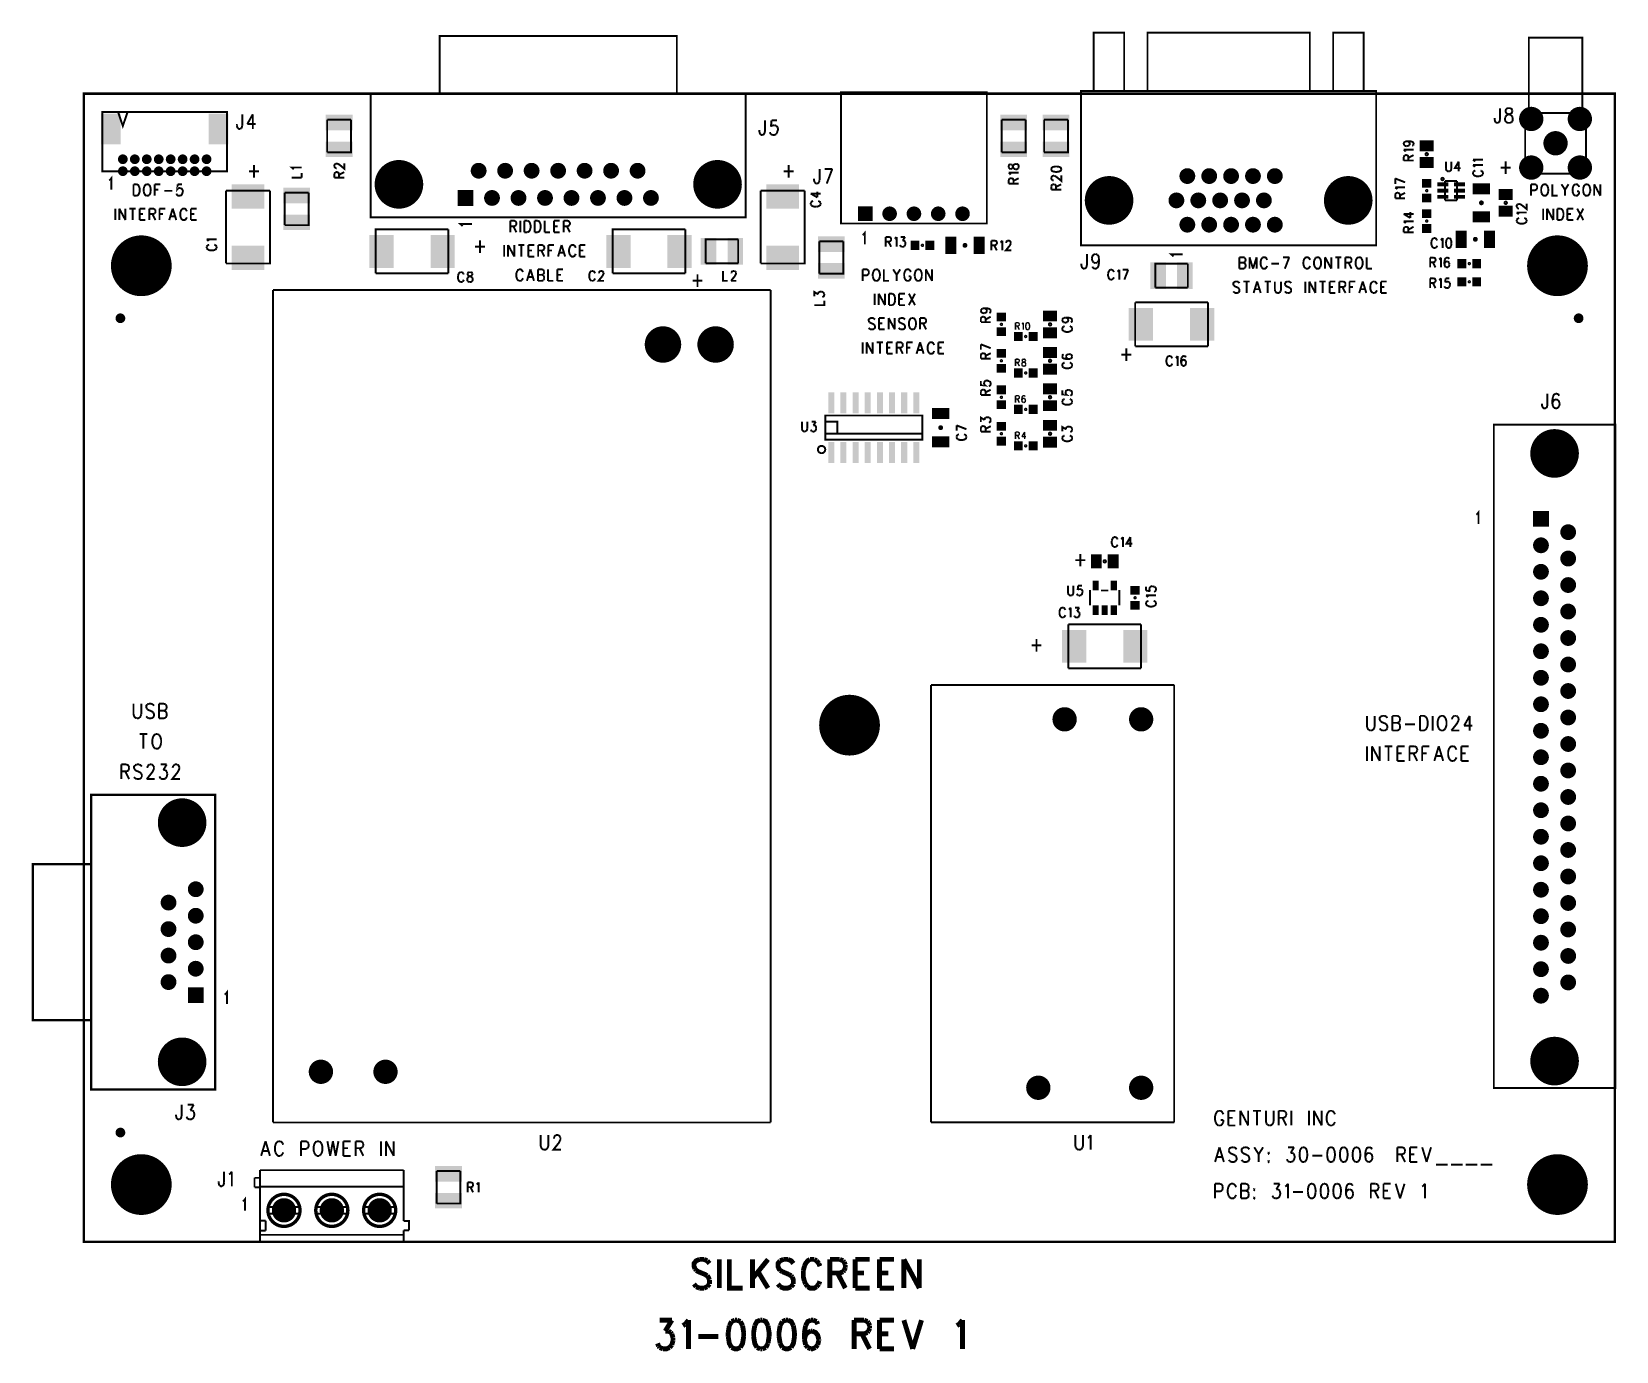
# Model space of a CAD drawing. Extents: x 7.79 to 14.3, y 7.55 to 12.98.
import ezdxf

# ---------------------------------------------------------------- set-up
doc = ezdxf.new("R2010")
doc.units = 0
doc.layers.get('0').update_dxf_attribs({"linetype": 'CONTINUOUS'})
doc.layers.add('ASSEMBLY_PHO', color=7, linetype='CONTINUOUS')

# ---------------------------------------------------------------- blocks, each defined once
blk = doc.blocks.new('ROUND_2')
at = {"const_width": 0.05}
blk.add_lwpolyline([(-0.025, 0, 1), (0.025, 0, 1)], format="xyb", close=True, dxfattribs=at)
blk = doc.blocks.new('ROUND_5')
at = {"const_width": 0.0325}
blk.add_lwpolyline([(-0.01625, 0, 1), (0.01625, 0, 1)], format="xyb", close=True, dxfattribs=at)
blk = doc.blocks.new('ROUND_6')
at = {"const_width": 0.03}
blk.add_lwpolyline([(-0.015, 0, 1), (0.015, 0, 1)], format="xyb", close=True, dxfattribs=at)
blk = doc.blocks.new('SQUARE_9')
blk.add_solid([(-0.0325, -0.0325), (-0.0325, 0.0325), (0.0325, -0.0325), (0.0325, 0.0325)])
blk = doc.blocks.new('SQUARE_10')
blk.add_solid([(-0.03, -0.03), (-0.03, 0.03), (0.03, -0.03), (0.03, 0.03)])
blk = doc.blocks.new('ROUND_13')
at = {"const_width": 0.075}
blk.add_lwpolyline([(-0.0375, 0, 1), (0.0375, 0, 1)], format="xyb", close=True, dxfattribs=at)
blk = doc.blocks.new('ROUND_17')
at = {"const_width": 0.1}
blk.add_lwpolyline([(-0.05, 0, 1), (0.05, 0, 1)], format="xyb", close=True, dxfattribs=at)
blk = doc.blocks.new('ROUND_25')
at = {"const_width": 0.02}
blk.add_lwpolyline([(-0.01, 0, 1), (0.01, 0, 1)], format="xyb", close=True, dxfattribs=at)
blk = doc.blocks.new('RECTANGLE_65')
blk.add_solid([(-0.0225, -0.0355), (-0.0225, 0.0355), (0.0225, -0.0355), (0.0225, 0.0355)])
blk = doc.blocks.new('RECTANGLE_72')
blk.add_solid([(-0.0355, -0.0225), (-0.0355, 0.0225), (0.0355, -0.0225), (0.0355, 0.0225)])
blk = doc.blocks.new('RECTANGLE_83')
blk.add_solid([(-0.0285, -0.0225), (-0.0285, 0.0225), (0.0285, -0.0225), (0.0285, 0.0225)])
blk = doc.blocks.new('RECTANGLE_88')
blk.add_solid([(-0.019, -0.018), (-0.019, 0.018), (0.019, -0.018), (0.019, 0.018)])
blk = doc.blocks.new('RECTANGLE_137')
blk.add_solid([(-0.0675, -0.05), (-0.0675, 0.05), (0.0675, -0.05), (0.0675, 0.05)])
blk = doc.blocks.new('RECTANGLE_138')
blk.add_solid([(-0.018, -0.019), (-0.018, 0.019), (0.018, -0.019), (0.018, 0.019)])
blk = doc.blocks.new('RECTANGLE_139')
blk.add_solid([(-0.0225, -0.0285), (-0.0225, 0.0285), (0.0225, -0.0285), (0.0225, 0.0285)])
blk = doc.blocks.new('RECTANGLE_163')
blk.add_solid([(-0.055, -0.032), (-0.055, 0.032), (0.055, -0.032), (0.055, 0.032)])
blk = doc.blocks.new('RECTANGLE_171')
blk.add_solid([(-0.032, -0.055), (-0.032, 0.055), (0.032, -0.055), (0.032, 0.055)])
blk = doc.blocks.new('ROUND_184')
at = {"const_width": 0.125}
blk.add_lwpolyline([(-0.0625, 0, 1), (0.0625, 0, 1)], format="xyb", close=True, dxfattribs=at)
blk = doc.blocks.new('RECTANGLE_188')
blk.add_solid([(-0.05, -0.0675), (-0.05, 0.0675), (0.05, -0.0675), (0.05, 0.0675)])
blk = doc.blocks.new('RECTANGLE_190')
blk.add_solid([(-0.0125, -0.02), (-0.0125, 0.02), (0.0125, -0.02), (0.0125, 0.02)])
blk = doc.blocks.new('RECTANGLE_199')
blk.add_solid([(-0.0125, -0.0435), (-0.0125, 0.0435), (0.0125, -0.0435), (0.0125, 0.0435)])
blk = doc.blocks.new('RECTANGLE_200')
blk.add_solid([(-0.0225, -0.008), (-0.0225, 0.008), (0.0225, -0.008), (0.0225, 0.008)])
blk = doc.blocks.new('RECTANGLE_201')
blk.add_solid([(-0.04, -0.063), (-0.04, 0.063), (0.04, -0.063), (0.04, 0.063)])

msp = doc.modelspace()

# ---------------------------------------------------------------- linework, layer by layer
at = {"layer": 'ASSEMBLY_PHO'}
for points, const_width in [([(12.155, 12.735), (12.28, 12.735), (12.28, 12.975), (12.155, 12.975), (12.155, 12.735)], 0.008), ([(12.376, 12.735), (13.044, 12.735), (13.044, 12.975), (12.376, 12.975), (12.376, 12.735)], 0.008), ([(13.14, 12.735), (13.265, 12.735), (13.265, 12.975), (13.14, 12.975), (13.14, 12.735)], 0.008), ([(9.4635, 12.725), (9.4635, 12.961), (10.4395, 12.961), (10.4395, 12.725)], 0.008), ([(13.945, 12.645), (13.945, 12.955), (14.165, 12.955), (14.165, 12.64401)], 0.008), ([(8, 8), (14.299, 8), (14.299, 12.724), (8, 12.724), (8, 8)], 0.01), ([(9.18, 12.215), (9.18, 12.725), (10.723, 12.725), (10.723, 12.215), (9.18, 12.215)], 0.008), ([(11.715, 12.19), (11.115, 12.19), (11.115, 12.73), (11.715, 12.73), (11.715, 12.19)], 0.008), ([(12.103, 12.1), (12.103, 12.735), (13.317, 12.735), (13.317, 12.1), (12.103, 12.1)], 0.008), ([(8.07535, 12.405), (8.58913, 12.405), (8.58913, 12.64909), (8.07535, 12.64909), (8.07535, 12.405)], 0.008), ([(8.17968, 12.64909), (8.16, 12.59102), (8.14031, 12.64909)], 0.008), ([(13.82672, 12.66437), (13.82672, 12.61837)], 0.008), ([(13.85172, 12.6615), (13.84945, 12.65575), (13.84945, 12.65), (13.85172, 12.64425)], 0.008), ([(13.85854, 12.66437), (13.85172, 12.6615)], 0.008), ([(13.86763, 12.66437), (13.85854, 12.66437)], 0.008), ([(13.87672, 12.65575), (13.87445, 12.6615), (13.86763, 12.66437)], 0.008), ([(13.8699, 12.64137), (13.87445, 12.64425), (13.87672, 12.65)], 0.008), ([(13.87672, 12.65), (13.87672, 12.65575)], 0.008), ([(13.93, 12.395), (13.93, 12.645), (14.18, 12.645), (14.18, 12.395), (13.93, 12.395)], 0.008), ([(8.629, 12.59337), (8.629, 12.59912)], 0.008), ([(8.63354, 12.58187), (8.63127, 12.58475), (8.629, 12.59337)], 0.008), ([(8.64263, 12.579), (8.63809, 12.579), (8.63354, 12.58187)], 0.008), ([(8.64718, 12.58187), (8.64263, 12.579)], 0.008), ([(8.65172, 12.59337), (8.64945, 12.58475), (8.64718, 12.58187)], 0.008), ([(8.65172, 12.63937), (8.65172, 12.59337)], 0.008), ([(8.6949, 12.63937), (8.67218, 12.59912)], 0.008), ([(8.67218, 12.59912), (8.70627, 12.59912)], 0.008), ([(8.6949, 12.63937), (8.6949, 12.579)], 0.008), ([(9.09921, 12.61692), (9.09921, 12.48307), (9.00078, 12.48307)], 0.008), ([(9.00078, 12.48307), (9.00078, 12.61692)], 0.008), ([(9.00078, 12.61692), (9.09921, 12.61692)], 0.008), ([(10.80172, 12.61437), (10.80172, 12.56837)], 0.008), ([(10.829, 12.61437), (10.82672, 12.5885)], 0.008), ([(10.82672, 12.5885), (10.829, 12.59137)], 0.008), ([(10.85172, 12.61437), (10.829, 12.61437)], 0.008), ([(10.829, 12.59137), (10.83581, 12.59425)], 0.008), ([(10.83581, 12.59425), (10.84263, 12.59425)], 0.008), ([(10.84263, 12.59425), (10.84945, 12.59137)], 0.008), ([(10.84945, 12.59137), (10.854, 12.58562)], 0.008), ([(10.854, 12.58562), (10.85627, 12.577), (10.854, 12.57125), (10.85172, 12.56262)], 0.008), ([(11.87421, 12.61692), (11.87421, 12.48307), (11.77578, 12.48307)], 0.008), ([(11.77578, 12.48307), (11.77578, 12.61692)], 0.008), ([(11.77578, 12.61692), (11.87421, 12.61692)], 0.008), ([(12.04921, 12.61692), (12.04921, 12.48307), (11.95078, 12.48307)], 0.008), ([(11.95078, 12.48307), (11.95078, 12.61692)], 0.008), ([(11.95078, 12.61692), (12.04921, 12.61692)], 0.008), ([(13.804, 12.61837), (13.804, 12.62412)], 0.008), ([(13.80854, 12.60687), (13.80627, 12.60975), (13.804, 12.61837)], 0.008), ([(13.81763, 12.604), (13.81309, 12.604), (13.80854, 12.60687)], 0.008), ([(13.82218, 12.60687), (13.81763, 12.604)], 0.008), ([(13.82672, 12.61837), (13.82445, 12.60975), (13.82218, 12.60687)], 0.008), ([(13.84718, 12.62412), (13.84945, 12.62987)], 0.008), ([(13.85172, 12.60687), (13.84945, 12.60975), (13.84718, 12.6155), (13.84718, 12.62412)], 0.008), ([(13.84945, 12.62987), (13.854, 12.63562)], 0.008), ([(13.85172, 12.64425), (13.85627, 12.64137)], 0.008), ([(13.85854, 12.604), (13.85172, 12.60687)], 0.008), ([(13.854, 12.63562), (13.86081, 12.6385)], 0.008), ([(13.85627, 12.64137), (13.86536, 12.6385), (13.87218, 12.63562)], 0.008), ([(13.86763, 12.604), (13.85854, 12.604)], 0.008), ([(13.86081, 12.6385), (13.8699, 12.64137)], 0.008), ([(13.87445, 12.60687), (13.86763, 12.604)], 0.008), ([(13.87218, 12.63562), (13.87672, 12.62987)], 0.008), ([(13.87672, 12.60975), (13.87445, 12.60687)], 0.008), ([(13.87672, 12.62987), (13.879, 12.62412)], 0.008), ([(13.879, 12.62412), (13.879, 12.6155), (13.87672, 12.60975)], 0.008), ([(10.779, 12.56837), (10.779, 12.57412)], 0.008), ([(10.78354, 12.55687), (10.78127, 12.55975), (10.779, 12.56837)], 0.008), ([(10.79263, 12.554), (10.78809, 12.554), (10.78354, 12.55687)], 0.008), ([(10.79718, 12.55687), (10.79263, 12.554)], 0.008), ([(10.80172, 12.56837), (10.79945, 12.55975), (10.79718, 12.55687)], 0.008), ([(10.82672, 12.55687), (10.82445, 12.55975), (10.82218, 12.5655)], 0.008), ([(10.83354, 12.554), (10.82672, 12.55687)], 0.008), ([(10.84718, 12.55687), (10.84036, 12.554), (10.83354, 12.554)], 0.008), ([(10.85172, 12.56262), (10.84718, 12.55687)], 0.008), ([(13.43031, 12.5174), (13.43031, 12.519), (13.43225, 12.52377), (13.43612, 12.52695)], 0.008), ([(13.43225, 12.51263), (13.43031, 12.5174)], 0.008), ([(13.43612, 12.52695), (13.44387, 12.52854)], 0.008), ([(13.44387, 12.52854), (13.44968, 12.52695)], 0.008), ([(13.44387, 12.52854), (13.45356, 12.52854)], 0.008), ([(13.44968, 12.52695), (13.45356, 12.52377), (13.4555, 12.519), (13.4555, 12.5174)], 0.008), ([(13.45356, 12.52854), (13.46325, 12.52695), (13.46906, 12.52377), (13.471, 12.519), (13.471, 12.51581)], 0.008), ([(13.4555, 12.5174), (13.45356, 12.51263)], 0.008), ([(13.471, 12.51581), (13.46906, 12.51104)], 0.008), ([(13.43612, 12.48877), (13.43031, 12.49354)], 0.008), ([(13.43031, 12.49354), (13.471, 12.49354)], 0.008), ([(13.43031, 12.46331), (13.43225, 12.46809), (13.43418, 12.46968)], 0.008), ([(13.43031, 12.449), (13.43031, 12.46331)], 0.008), ([(13.43612, 12.50945), (13.43225, 12.51263)], 0.008), ([(13.43418, 12.46968), (13.43806, 12.47127), (13.44193, 12.47127)], 0.008), ([(13.44193, 12.50786), (13.43612, 12.50945)], 0.008), ([(13.43806, 12.48559), (13.43612, 12.48877)], 0.008), ([(13.44387, 12.50786), (13.44193, 12.50786)], 0.008), ([(13.44193, 12.47127), (13.44581, 12.46968), (13.44775, 12.46809), (13.44968, 12.46331)], 0.008), ([(13.44968, 12.50945), (13.44387, 12.50786)], 0.008), ([(13.45356, 12.51263), (13.44968, 12.50945)], 0.008), ([(13.44968, 12.46013), (13.471, 12.47127)], 0.008), ([(13.44968, 12.46331), (13.44968, 12.449)], 0.008), ([(13.46906, 12.51104), (13.46518, 12.50945)], 0.008), ([(13.72112, 12.44763), (13.71531, 12.4524)], 0.008), ([(13.71531, 12.4524), (13.75599, 12.4524)], 0.008), ([(8.679, 12.40487), (8.7199, 12.40487)], 0.008), ([(8.69945, 12.43075), (8.69945, 12.379)], 0.008), ([(8.86306, 12.4124), (8.86112, 12.41559), (8.85531, 12.42036), (8.89599, 12.42036)], 0.008), ([(8.89599, 12.379), (8.89599, 12.39809)], 0.008), ([(9.03031, 12.4299), (9.03225, 12.43309), (9.03418, 12.43468)], 0.008), ([(9.03031, 12.42354), (9.03031, 12.4299)], 0.008), ([(9.03418, 12.41877), (9.03225, 12.42036), (9.03031, 12.42354)], 0.008), ([(9.03031, 12.39331), (9.03225, 12.39809), (9.03418, 12.39968)], 0.008), ([(9.03031, 12.379), (9.03031, 12.39331)], 0.008), ([(9.03418, 12.43468), (9.03806, 12.43627), (9.04193, 12.43627)], 0.008), ([(9.04, 12.41718), (9.03806, 12.41718), (9.03418, 12.41877)], 0.008), ([(9.03418, 12.39968), (9.03806, 12.40127), (9.04193, 12.40127)], 0.008), ([(9.04193, 12.43627), (9.04581, 12.43468), (9.05162, 12.4315)], 0.008), ([(9.04193, 12.40127), (9.04581, 12.39968), (9.04775, 12.39809), (9.04968, 12.39331)], 0.008), ([(9.04968, 12.39013), (9.071, 12.40127)], 0.008), ([(9.04968, 12.39331), (9.04968, 12.379)], 0.008), ([(9.05162, 12.4315), (9.071, 12.41559), (9.071, 12.43786)], 0.008), ([(10.879, 12.40487), (10.9199, 12.40487)], 0.008), ([(10.89945, 12.43075), (10.89945, 12.379)], 0.008), ([(11.02672, 12.41437), (11.02672, 12.36837)], 0.008), ([(11.04718, 12.41437), (11.079, 12.41437)], 0.008), ([(11.079, 12.41437), (11.05627, 12.35399)], 0.008), ([(11.81112, 12.43354), (11.80725, 12.43195), (11.80531, 12.42718), (11.80531, 12.42081)], 0.008), ([(11.80531, 12.42081), (11.80725, 12.41604)], 0.008), ([(11.81112, 12.39377), (11.80531, 12.39854)], 0.008), ([(11.80531, 12.39854), (11.846, 12.39854)], 0.008), ([(11.80725, 12.41604), (11.81112, 12.41445)], 0.008), ([(11.815, 12.43354), (11.81112, 12.43354)], 0.008), ([(11.81112, 12.41445), (11.815, 12.41445), (11.81887, 12.41604)], 0.008), ([(11.81306, 12.39059), (11.81112, 12.39377)], 0.008), ([(11.81887, 12.43195), (11.815, 12.43354)], 0.008), ([(11.82275, 12.4224), (11.82081, 12.42877), (11.81887, 12.43195)], 0.008), ([(11.81887, 12.41604), (11.82081, 12.41922)], 0.008), ([(11.82081, 12.41922), (11.82275, 12.42559), (11.82468, 12.43036)], 0.008), ([(11.82468, 12.41763), (11.82275, 12.4224)], 0.008), ([(11.82468, 12.43036), (11.82856, 12.43354)], 0.008), ([(11.83243, 12.41286), (11.82856, 12.41445), (11.82468, 12.41763)], 0.008), ([(11.82856, 12.43354), (11.83243, 12.43513)], 0.008), ([(11.83243, 12.43513), (11.83825, 12.43513)], 0.008), ([(11.84212, 12.41445), (11.83825, 12.41286), (11.83243, 12.41286)], 0.008), ([(11.83825, 12.43513), (11.84212, 12.43354)], 0.008), ([(11.84212, 12.43354), (11.84406, 12.43195), (11.846, 12.42718), (11.846, 12.42081)], 0.008), ([(11.84406, 12.41604), (11.84212, 12.41445)], 0.008), ([(11.846, 12.42081), (11.84406, 12.41604)], 0.008), ([(12.021, 12.4149), (12.01906, 12.41968), (12.01325, 12.42286), (12.00356, 12.42445), (11.99775, 12.42445), (11.98806, 12.42286), (11.98225, 12.41968), (11.98031, 12.4149)], 0.008), ([(11.98031, 12.4149), (11.98031, 12.41172)], 0.008), ([(11.98031, 12.41172), (11.98225, 12.40695), (11.98806, 12.40377), (11.99775, 12.40218), (12.00356, 12.40218), (12.01325, 12.40377), (12.01906, 12.40695), (12.021, 12.41172)], 0.008), ([(11.98031, 12.3799), (11.98225, 12.38309), (11.98418, 12.38468)], 0.008), ([(11.98418, 12.38468), (11.98806, 12.38627), (11.99193, 12.38627)], 0.008), ([(11.99193, 12.38627), (11.99581, 12.38468), (12.00162, 12.3815)], 0.008), ([(12.00162, 12.3815), (12.021, 12.36559), (12.021, 12.38786)], 0.008), ([(12.021, 12.41172), (12.021, 12.4149)], 0.008), ([(13.43031, 12.449), (13.471, 12.449)], 0.008), ([(13.604, 12.44468), (13.604, 12.41562)], 0.008), ([(13.604, 12.41562), (13.60559, 12.40981), (13.60877, 12.40593)], 0.008), ([(13.60877, 12.40593), (13.61354, 12.404)], 0.008), ([(13.61354, 12.404), (13.61672, 12.404)], 0.008), ([(13.61672, 12.404), (13.6215, 12.40593)], 0.008), ([(13.6215, 12.40593), (13.62468, 12.40981), (13.62627, 12.41562)], 0.008), ([(13.62627, 12.41562), (13.62627, 12.44468)], 0.008), ([(13.6565, 12.44468), (13.64059, 12.41756), (13.66445, 12.41756)], 0.008), ([(13.6565, 12.44468), (13.6565, 12.404)], 0.008), ([(13.72306, 12.42218), (13.72112, 12.42536), (13.71531, 12.43013)], 0.008), ([(13.71531, 12.43013), (13.75599, 12.43013)], 0.008), ([(13.71724, 12.40309), (13.71531, 12.3999)], 0.008), ([(13.71531, 12.3999), (13.71531, 12.39354)], 0.008), ([(13.71531, 12.39354), (13.71724, 12.39036)], 0.008), ([(13.72499, 12.40786), (13.72112, 12.40627), (13.71724, 12.40309)], 0.008), ([(13.71724, 12.39036), (13.72112, 12.38718), (13.72499, 12.38559)], 0.008), ([(13.72306, 12.44445), (13.72112, 12.44763)], 0.008), ([(13.72499, 12.38559), (13.73081, 12.384), (13.74049, 12.384)], 0.008), ([(13.74049, 12.384), (13.74631, 12.38559), (13.75018, 12.38718)], 0.008), ([(13.75018, 12.40627), (13.74631, 12.40786)], 0.008), ([(13.75599, 12.3999), (13.75406, 12.40309), (13.75018, 12.40627)], 0.008), ([(13.75018, 12.38718), (13.75406, 12.39036), (13.75599, 12.39354)], 0.008), ([(13.75599, 12.39354), (13.75599, 12.3999)], 0.008), ([(13.829, 12.41987), (13.8699, 12.41987)], 0.008), ([(13.84945, 12.44575), (13.84945, 12.394)], 0.008), ([(8.104, 12.36725), (8.10763, 12.3695)], 0.008), ([(8.10763, 12.3695), (8.11309, 12.37625), (8.11309, 12.329)], 0.008), ([(8.204, 12.35125), (8.204, 12.304)], 0.008), ([(8.204, 12.35125), (8.21672, 12.35125)], 0.008), ([(8.21672, 12.35125), (8.22218, 12.349), (8.22581, 12.3445)], 0.008), ([(8.22581, 12.3445), (8.22763, 12.34)], 0.008), ([(8.22763, 12.34), (8.22945, 12.33325), (8.22945, 12.322), (8.22763, 12.31525)], 0.008), ([(8.24763, 12.34), (8.24581, 12.33325)], 0.008), ([(8.24581, 12.33325), (8.24581, 12.322)], 0.008), ([(8.24581, 12.322), (8.24763, 12.31525)], 0.008), ([(8.25672, 12.35125), (8.25309, 12.349), (8.24945, 12.3445), (8.24763, 12.34)], 0.008), ([(8.26763, 12.349), (8.264, 12.35125), (8.25672, 12.35125)], 0.008), ([(8.2749, 12.33325), (8.27309, 12.34), (8.27127, 12.3445), (8.26763, 12.349)], 0.008), ([(8.26763, 12.30625), (8.27127, 12.31075), (8.27309, 12.31525), (8.2749, 12.322)], 0.008), ([(8.2749, 12.322), (8.2749, 12.33325)], 0.008), ([(8.29127, 12.35125), (8.29127, 12.304)], 0.008), ([(8.29127, 12.35125), (8.3149, 12.35125)], 0.008), ([(8.29127, 12.32875), (8.30581, 12.32875)], 0.008), ([(8.33127, 12.32425), (8.364, 12.32425)], 0.008), ([(8.38581, 12.35125), (8.384, 12.331), (8.38581, 12.33325)], 0.008), ([(8.404, 12.35125), (8.38581, 12.35125)], 0.008), ([(8.38581, 12.33325), (8.39127, 12.3355), (8.39672, 12.3355)], 0.008), ([(8.39672, 12.3355), (8.40218, 12.33325), (8.40581, 12.32875)], 0.008), ([(8.40581, 12.32875), (8.40763, 12.322)], 0.008), ([(8.40763, 12.322), (8.40581, 12.3175)], 0.008), ([(8.76555, 12.3246), (8.76555, 12.02539), (8.58444, 12.02539)], 0.008), ([(8.58444, 12.02539), (8.58444, 12.3246)], 0.008), ([(8.58444, 12.3246), (8.76555, 12.3246)], 0.008), ([(8.85531, 12.379), (8.89599, 12.379)], 0.008), ([(9.03031, 12.379), (9.071, 12.379)], 0.008), ([(10.96555, 12.3246), (10.96555, 12.02539), (10.78444, 12.02539)], 0.008), ([(10.78444, 12.02539), (10.78444, 12.3246)], 0.008), ([(10.78444, 12.3246), (10.96555, 12.3246)], 0.008), ([(11.00627, 12.35974), (11.004, 12.36837), (11.004, 12.37412)], 0.008), ([(11.00854, 12.35687), (11.00627, 12.35974)], 0.008), ([(11.01309, 12.35399), (11.00854, 12.35687)], 0.008), ([(11.01763, 12.35399), (11.01309, 12.35399)], 0.008), ([(11.01743, 12.29718), (11.01743, 12.32104)], 0.008), ([(11.02445, 12.35974), (11.02218, 12.35687), (11.01763, 12.35399)], 0.008), ([(11.02672, 12.36837), (11.02445, 12.35974)], 0.008), ([(11.80531, 12.36831), (11.80725, 12.37309), (11.80918, 12.37468)], 0.008), ([(11.80531, 12.354), (11.80531, 12.36831)], 0.008), ([(11.80531, 12.354), (11.846, 12.354)], 0.008), ([(11.80918, 12.37468), (11.81306, 12.37627), (11.81693, 12.37627)], 0.008), ([(11.81693, 12.37627), (11.82081, 12.37468), (11.82275, 12.37309), (11.82468, 12.36831)], 0.008), ([(11.82468, 12.36513), (11.846, 12.37627)], 0.008), ([(11.82468, 12.36831), (11.82468, 12.354)], 0.008), ([(11.98031, 12.37354), (11.98031, 12.3799)], 0.008), ([(11.98418, 12.36877), (11.98225, 12.37036), (11.98031, 12.37354)], 0.008), ([(11.98031, 12.34331), (11.98225, 12.34809), (11.98418, 12.34968)], 0.008), ([(11.98031, 12.329), (11.98031, 12.34331)], 0.008), ([(11.98031, 12.329), (12.021, 12.329)], 0.008), ([(11.99, 12.36718), (11.98806, 12.36718), (11.98418, 12.36877)], 0.008), ([(11.98418, 12.34968), (11.98806, 12.35127), (11.99193, 12.35127)], 0.008), ([(11.99193, 12.35127), (11.99581, 12.34968), (11.99775, 12.34809), (11.99968, 12.34331)], 0.008), ([(11.99968, 12.34013), (12.021, 12.35127)], 0.008), ([(11.99968, 12.34331), (11.99968, 12.329)], 0.008), ([(13.39531, 12.37513), (13.436, 12.35922)], 0.008), ([(13.39531, 12.35286), (13.39531, 12.37513)], 0.008), ([(13.40112, 12.33377), (13.39531, 12.33854)], 0.008), ([(13.39531, 12.33854), (13.436, 12.33854)], 0.008), ([(13.40306, 12.33059), (13.40112, 12.33377)], 0.008), ([(13.6498, 12.36437), (13.60019, 12.36437)], 0.008), ([(13.60019, 12.36437), (13.60019, 12.28562)], 0.008), ([(13.6498, 12.28562), (13.6498, 12.36437)], 0.008), ([(13.954, 12.35125), (13.954, 12.304)], 0.008), ([(13.954, 12.35125), (13.97036, 12.35125), (13.97581, 12.349)], 0.008), ([(13.97581, 12.32875), (13.97036, 12.3265), (13.954, 12.3265)], 0.008), ([(13.97581, 12.349), (13.97763, 12.34675)], 0.008), ([(13.97763, 12.331), (13.97581, 12.32875)], 0.008), ([(13.97763, 12.34675), (13.97945, 12.34225), (13.97945, 12.3355), (13.97763, 12.331)], 0.008), ([(13.99763, 12.34), (13.99581, 12.33325)], 0.008), ([(13.99581, 12.33325), (13.99581, 12.322)], 0.008), ([(13.99581, 12.322), (13.99763, 12.31525)], 0.008), ([(14.00672, 12.35125), (14.00309, 12.349), (13.99945, 12.3445), (13.99763, 12.34)], 0.008), ([(14.01763, 12.349), (14.014, 12.35125), (14.00672, 12.35125)], 0.008), ([(14.0249, 12.33325), (14.02309, 12.34), (14.02127, 12.3445), (14.01763, 12.349)], 0.008), ([(14.01763, 12.30625), (14.02127, 12.31075), (14.02309, 12.31525), (14.0249, 12.322)], 0.008), ([(14.0249, 12.322), (14.0249, 12.33325)], 0.008), ([(14.04127, 12.35125), (14.04127, 12.304), (14.06309, 12.304)], 0.008), ([(14.07945, 12.35125), (14.094, 12.32875), (14.094, 12.304)], 0.008), ([(14.10854, 12.35125), (14.094, 12.32875)], 0.008), ([(14.12672, 12.34), (14.1249, 12.33325)], 0.008), ([(14.1249, 12.33325), (14.1249, 12.322)], 0.008), ([(14.1249, 12.322), (14.12672, 12.31525)], 0.008), ([(14.12854, 12.3445), (14.12672, 12.34)], 0.008), ([(14.13581, 12.35125), (14.13218, 12.349), (14.12854, 12.3445)], 0.008), ([(14.14672, 12.349), (14.14309, 12.35125), (14.13581, 12.35125)], 0.008), ([(14.14309, 12.322), (14.15218, 12.322)], 0.008), ([(14.15218, 12.34), (14.15036, 12.3445), (14.14672, 12.349)], 0.008), ([(14.14672, 12.30625), (14.15036, 12.31075), (14.15218, 12.31525), (14.15218, 12.322)], 0.008), ([(14.17581, 12.349), (14.17218, 12.3445), (14.17036, 12.34), (14.16854, 12.33325)], 0.008), ([(14.16854, 12.33325), (14.16854, 12.322)], 0.008), ([(14.16854, 12.322), (14.17036, 12.31525), (14.17218, 12.31075), (14.17581, 12.30625)], 0.008), ([(14.17945, 12.35125), (14.17581, 12.349)], 0.008), ([(14.18672, 12.35125), (14.17945, 12.35125)], 0.008), ([(14.19581, 12.34), (14.194, 12.3445), (14.19036, 12.349), (14.18672, 12.35125)], 0.008), ([(14.19763, 12.33325), (14.19581, 12.34)], 0.008), ([(14.19581, 12.31525), (14.19763, 12.322)], 0.008), ([(14.19763, 12.322), (14.19763, 12.33325)], 0.008), ([(14.214, 12.35125), (14.214, 12.304)], 0.008), ([(14.214, 12.35125), (14.23945, 12.304)], 0.008), ([(14.23945, 12.35125), (14.23945, 12.304)], 0.008), ([(8.21672, 12.304), (8.204, 12.304)], 0.008), ([(8.22581, 12.31075), (8.22218, 12.30625), (8.21672, 12.304)], 0.008), ([(8.22763, 12.31525), (8.22581, 12.31075)], 0.008), ([(8.24763, 12.31525), (8.24945, 12.31075), (8.25309, 12.30625), (8.25672, 12.304)], 0.008), ([(8.25672, 12.304), (8.264, 12.304), (8.26763, 12.30625)], 0.008), ([(8.3949, 12.304), (8.38945, 12.304), (8.384, 12.30625), (8.38218, 12.3085), (8.38036, 12.313)], 0.008), ([(8.40581, 12.3175), (8.404, 12.31075), (8.40036, 12.30625), (8.3949, 12.304)], 0.008), ([(8.82578, 12.18307), (8.82578, 12.31692)], 0.008), ([(8.82578, 12.31692), (8.92421, 12.31692)], 0.008), ([(8.92421, 12.31692), (8.92421, 12.18307), (8.82578, 12.18307)], 0.008), ([(10.99031, 12.31309), (11.01743, 12.29718)], 0.008), ([(10.99031, 12.31309), (11.03099, 12.31309)], 0.008), ([(10.99224, 12.27809), (10.99031, 12.2749)], 0.008), ([(10.99031, 12.2749), (10.99031, 12.26854)], 0.008), ([(10.99031, 12.26854), (10.99224, 12.26536)], 0.008), ([(10.99999, 12.28286), (10.99612, 12.28127), (10.99224, 12.27809)], 0.008), ([(10.99224, 12.26536), (10.99612, 12.26218), (10.99999, 12.26059)], 0.008), ([(10.99999, 12.26059), (11.00581, 12.259), (11.01549, 12.259)], 0.008), ([(11.01549, 12.259), (11.02131, 12.26059), (11.02518, 12.26218)], 0.008), ([(11.02518, 12.28127), (11.02131, 12.28286)], 0.008), ([(11.03099, 12.2749), (11.02906, 12.27809), (11.02518, 12.28127)], 0.008), ([(11.02518, 12.26218), (11.02906, 12.26536), (11.03099, 12.26854)], 0.008), ([(11.03099, 12.26854), (11.03099, 12.2749)], 0.008), ([(13.39531, 12.30831), (13.39725, 12.31309), (13.39918, 12.31468)], 0.008), ([(13.39531, 12.294), (13.39531, 12.30831)], 0.008), ([(13.39531, 12.294), (13.436, 12.294)], 0.008), ([(13.39918, 12.31468), (13.40306, 12.31627), (13.40693, 12.31627)], 0.008), ([(13.40693, 12.31627), (13.41081, 12.31468), (13.41275, 12.31309), (13.41468, 12.30831)], 0.008), ([(13.41468, 12.30513), (13.436, 12.31627)], 0.008), ([(13.41468, 12.30831), (13.41468, 12.294)], 0.008), ([(13.60019, 12.28562), (13.6498, 12.28562)], 0.008), ([(13.89531, 12.2574), (13.89531, 12.26377), (13.89725, 12.26695), (13.89918, 12.26854)], 0.008), ([(13.89725, 12.25422), (13.89531, 12.2574)], 0.008), ([(13.89918, 12.25263), (13.89725, 12.25422)], 0.008), ([(13.89918, 12.26854), (13.90306, 12.27013)], 0.008), ([(13.90306, 12.27013), (13.90693, 12.27013)], 0.008), ([(13.90693, 12.27013), (13.91081, 12.26854)], 0.008), ([(13.91081, 12.26854), (13.91662, 12.26536)], 0.008), ([(13.91662, 12.26536), (13.936, 12.24945), (13.936, 12.27172)], 0.008), ([(13.99763, 12.31525), (13.99945, 12.31075), (14.00309, 12.30625), (14.00672, 12.304)], 0.008), ([(14.00672, 12.304), (14.014, 12.304), (14.01763, 12.30625)], 0.008), ([(14.12672, 12.31525), (14.12854, 12.31075)], 0.008), ([(14.12854, 12.31075), (14.13218, 12.30625), (14.13581, 12.304)], 0.008), ([(14.13581, 12.304), (14.14309, 12.304), (14.14672, 12.30625)], 0.008), ([(14.17581, 12.30625), (14.17945, 12.304), (14.18672, 12.304)], 0.008), ([(14.18672, 12.304), (14.19036, 12.30625), (14.194, 12.31075), (14.19581, 12.31525)], 0.008), ([(8.129, 12.25125), (8.129, 12.204)], 0.008), ([(8.14536, 12.25125), (8.14536, 12.204)], 0.008), ([(8.14536, 12.25125), (8.17081, 12.204)], 0.008), ([(8.17081, 12.25125), (8.17081, 12.204)], 0.008), ([(8.18718, 12.25125), (8.21263, 12.25125)], 0.008), ([(8.1999, 12.25125), (8.1999, 12.204)], 0.008), ([(8.229, 12.25125), (8.229, 12.204)], 0.008), ([(8.229, 12.25125), (8.25263, 12.25125)], 0.008), ([(8.229, 12.22875), (8.24354, 12.22875)], 0.008), ([(8.229, 12.204), (8.25263, 12.204)], 0.008), ([(8.269, 12.25125), (8.269, 12.204)], 0.008), ([(8.269, 12.25125), (8.28536, 12.25125), (8.29081, 12.249)], 0.008), ([(8.29081, 12.231), (8.28536, 12.22875), (8.269, 12.22875)], 0.008), ([(8.28172, 12.22875), (8.29445, 12.204)], 0.008), ([(8.29081, 12.249), (8.29263, 12.24675)], 0.008), ([(8.29263, 12.23325), (8.29081, 12.231)], 0.008), ([(8.29263, 12.24675), (8.29445, 12.24225), (8.29445, 12.23775), (8.29263, 12.23325)], 0.008), ([(8.31081, 12.25125), (8.31081, 12.204)], 0.008), ([(8.31081, 12.25125), (8.33445, 12.25125)], 0.008), ([(8.31081, 12.22875), (8.32536, 12.22875)], 0.008), ([(8.36536, 12.25125), (8.35081, 12.204)], 0.008), ([(8.35627, 12.21975), (8.37445, 12.21975)], 0.008), ([(8.36536, 12.25125), (8.3799, 12.204)], 0.008), ([(8.3999, 12.2445), (8.39809, 12.24), (8.39627, 12.23325), (8.39627, 12.222), (8.39809, 12.21525), (8.3999, 12.21075)], 0.008), ([(8.40354, 12.249), (8.3999, 12.2445)], 0.008), ([(8.3999, 12.21075), (8.40354, 12.20625)], 0.008), ([(8.42172, 12.2445), (8.41809, 12.249), (8.41445, 12.25125), (8.40718, 12.25125), (8.40354, 12.249)], 0.008), ([(8.40354, 12.20625), (8.40718, 12.204), (8.41445, 12.204), (8.41809, 12.20625), (8.42172, 12.21075)], 0.008), ([(8.42354, 12.24), (8.42172, 12.2445)], 0.008), ([(8.42172, 12.21075), (8.42354, 12.21525)], 0.008), ([(8.4399, 12.25125), (8.4399, 12.204)], 0.008), ([(8.4399, 12.25125), (8.46354, 12.25125)], 0.008), ([(8.4399, 12.22875), (8.45445, 12.22875)], 0.008), ([(8.4399, 12.204), (8.46354, 12.204)], 0.008), ([(9.754, 12.20125), (9.754, 12.154)], 0.008), ([(9.754, 12.20125), (9.77036, 12.20125), (9.77581, 12.199)], 0.008), ([(9.77581, 12.199), (9.77763, 12.19675)], 0.008), ([(9.77763, 12.19675), (9.77945, 12.19225), (9.77945, 12.18775), (9.77763, 12.18325)], 0.008), ([(9.79581, 12.20125), (9.79581, 12.154)], 0.008), ([(9.81218, 12.20125), (9.81218, 12.154)], 0.008), ([(9.81218, 12.20125), (9.8249, 12.20125)], 0.008), ([(9.8249, 12.20125), (9.83036, 12.199), (9.834, 12.1945), (9.83581, 12.19)], 0.008), ([(9.83581, 12.19), (9.83763, 12.18325)], 0.008), ([(9.854, 12.20125), (9.854, 12.154)], 0.008), ([(9.854, 12.20125), (9.86672, 12.20125)], 0.008), ([(9.86672, 12.20125), (9.87218, 12.199), (9.87581, 12.1945)], 0.008), ([(9.87581, 12.1945), (9.87763, 12.19)], 0.008), ([(9.87763, 12.19), (9.87945, 12.18325), (9.87945, 12.172), (9.87763, 12.16525)], 0.008), ([(9.89581, 12.20125), (9.89581, 12.154)], 0.008), ([(9.934, 12.20125), (9.934, 12.154)], 0.008), ([(9.934, 12.20125), (9.95763, 12.20125)], 0.008), ([(9.974, 12.20125), (9.974, 12.154)], 0.008), ([(9.974, 12.20125), (9.99036, 12.20125), (9.99581, 12.199)], 0.008), ([(9.99581, 12.199), (9.99763, 12.19675)], 0.008), ([(9.99763, 12.19675), (9.99945, 12.19225), (9.99945, 12.18775), (9.99763, 12.18325)], 0.008), ([(13.43031, 12.22877), (13.45743, 12.21286)], 0.008), ([(13.43031, 12.22877), (13.471, 12.22877)], 0.008), ([(13.43612, 12.19377), (13.43031, 12.19854)], 0.008), ([(13.43031, 12.19854), (13.471, 12.19854)], 0.008), ([(13.43806, 12.19059), (13.43612, 12.19377)], 0.008), ([(13.45743, 12.21286), (13.45743, 12.23672)], 0.008), ([(13.90112, 12.23036), (13.89531, 12.23513)], 0.008), ([(13.89531, 12.23513), (13.936, 12.23513)], 0.008), ([(13.90112, 12.21127), (13.89725, 12.20809), (13.89531, 12.2049)], 0.008), ([(13.89531, 12.2049), (13.89531, 12.19854)], 0.008), ([(13.89531, 12.19854), (13.89725, 12.19536), (13.90112, 12.19218)], 0.008), ([(13.90306, 12.25104), (13.89918, 12.25263)], 0.008), ([(13.90306, 12.22718), (13.90112, 12.23036)], 0.008), ([(13.905, 12.21286), (13.90112, 12.21127)], 0.008), ([(13.90112, 12.19218), (13.905, 12.19059), (13.91081, 12.189), (13.9205, 12.189), (13.92631, 12.19059), (13.93018, 12.19218)], 0.008), ([(13.905, 12.25104), (13.90306, 12.25104)], 0.008), ([(13.93018, 12.21127), (13.92631, 12.21286)], 0.008), ([(13.936, 12.2049), (13.93406, 12.20809), (13.93018, 12.21127)], 0.008), ([(13.93018, 12.19218), (13.93406, 12.19536), (13.936, 12.19854)], 0.008), ([(13.936, 12.19854), (13.936, 12.2049)], 0.008), ([(14.004, 12.25125), (14.004, 12.204)], 0.008), ([(14.02036, 12.25125), (14.02036, 12.204)], 0.008), ([(14.02036, 12.25125), (14.04581, 12.204)], 0.008), ([(14.04581, 12.25125), (14.04581, 12.204)], 0.008), ([(14.06218, 12.25125), (14.06218, 12.204)], 0.008), ([(14.06218, 12.25125), (14.0749, 12.25125)], 0.008), ([(14.0749, 12.204), (14.06218, 12.204)], 0.008), ([(14.0749, 12.25125), (14.08036, 12.249), (14.084, 12.2445), (14.08581, 12.24)], 0.008), ([(14.08581, 12.21525), (14.084, 12.21075), (14.08036, 12.20625), (14.0749, 12.204)], 0.008), ([(14.08581, 12.24), (14.08763, 12.23325)], 0.008), ([(14.08763, 12.222), (14.08581, 12.21525)], 0.008), ([(14.08763, 12.23325), (14.08763, 12.222)], 0.008), ([(14.104, 12.25125), (14.104, 12.204)], 0.008), ([(14.104, 12.25125), (14.12763, 12.25125)], 0.008), ([(14.104, 12.22875), (14.11854, 12.22875)], 0.008), ([(14.104, 12.204), (14.12763, 12.204)], 0.008), ([(14.144, 12.25125), (14.16945, 12.204)], 0.008), ([(14.16945, 12.25125), (14.144, 12.204)], 0.008), ([(8.51112, 12.12036), (8.50531, 12.12513)], 0.008), ([(8.50531, 12.12513), (8.546, 12.12513)], 0.008), ([(9.20039, 11.98444), (9.20039, 12.16555), (9.4996, 12.16555)], 0.008), ([(9.4996, 12.16555), (9.4996, 11.98444)], 0.008), ([(9.5555, 12.18263), (9.54875, 12.18809), (9.596, 12.18809)], 0.008), ([(9.55775, 12.179), (9.5555, 12.18263)], 0.008), ([(9.77581, 12.181), (9.77036, 12.17875), (9.754, 12.17875)], 0.008), ([(9.76672, 12.17875), (9.77945, 12.154)], 0.008), ([(9.77763, 12.18325), (9.77581, 12.181)], 0.008), ([(9.8249, 12.154), (9.81218, 12.154)], 0.008), ([(9.83581, 12.16525), (9.834, 12.16075), (9.83036, 12.15625), (9.8249, 12.154)], 0.008), ([(9.83763, 12.172), (9.83581, 12.16525)], 0.008), ([(9.83763, 12.18325), (9.83763, 12.172)], 0.008), ([(9.86672, 12.154), (9.854, 12.154)], 0.008), ([(9.87581, 12.16075), (9.87218, 12.15625), (9.86672, 12.154)], 0.008), ([(9.87763, 12.16525), (9.87581, 12.16075)], 0.008), ([(9.89581, 12.154), (9.91763, 12.154)], 0.008), ([(9.934, 12.17875), (9.94854, 12.17875)], 0.008), ([(9.934, 12.154), (9.95763, 12.154)], 0.008), ([(9.99581, 12.181), (9.99036, 12.17875), (9.974, 12.17875)], 0.008), ([(9.98672, 12.17875), (9.99945, 12.154)], 0.008), ([(9.99763, 12.18325), (9.99581, 12.181)], 0.008), ([(10.17539, 11.98444), (10.17539, 12.16555), (10.4746, 12.16555)], 0.008), ([(10.4746, 12.16555), (10.4746, 11.98444)], 0.008), ([(10.55807, 12.02578), (10.55807, 12.12421), (10.69192, 12.12421)], 0.008), ([(10.69192, 12.12421), (10.69192, 12.02578)], 0.008), ([(11.204, 12.14225), (11.20763, 12.1445)], 0.008), ([(11.20763, 12.1445), (11.21309, 12.15125), (11.21309, 12.104)], 0.008), ([(11.299, 12.13468), (11.299, 12.094)], 0.008), ([(11.299, 12.13468), (11.31331, 12.13468)], 0.008), ([(11.31331, 12.13468), (11.31809, 12.13275), (11.31968, 12.13081), (11.32127, 12.12693)], 0.008), ([(11.32127, 12.12693), (11.32127, 12.12306), (11.31968, 12.11918)], 0.008), ([(11.33559, 12.12693), (11.33877, 12.12887)], 0.008), ([(11.33877, 12.12887), (11.34354, 12.13468)], 0.008), ([(11.34354, 12.13468), (11.34354, 12.094)], 0.008), ([(11.36104, 12.13468), (11.37854, 12.13468)], 0.008), ([(11.37854, 12.13468), (11.369, 12.11918)], 0.008), ([(13.43031, 12.16831), (13.43225, 12.17309), (13.43418, 12.17468)], 0.008), ([(13.43031, 12.154), (13.43031, 12.16831)], 0.008), ([(13.43031, 12.154), (13.471, 12.154)], 0.008), ([(13.43418, 12.17468), (13.43806, 12.17627), (13.44193, 12.17627)], 0.008), ([(13.44193, 12.17627), (13.44581, 12.17468), (13.44775, 12.17309), (13.44968, 12.16831)], 0.008), ([(13.44968, 12.16513), (13.471, 12.17627)], 0.008), ([(13.44968, 12.16831), (13.44968, 12.154)], 0.008), ([(13.54718, 12.12387), (13.54559, 12.12), (13.544, 12.11418)], 0.008), ([(13.55354, 12.12968), (13.55036, 12.12775), (13.54718, 12.12387)], 0.008), ([(13.5599, 12.12968), (13.55354, 12.12968)], 0.008), ([(13.56627, 12.12387), (13.56309, 12.12775), (13.5599, 12.12968)], 0.008), ([(13.56786, 12.12), (13.56627, 12.12387)], 0.008), ([(13.58218, 12.12193), (13.58536, 12.12387)], 0.008), ([(13.58536, 12.12387), (13.59013, 12.12968)], 0.008), ([(13.59013, 12.12968), (13.59013, 12.089)], 0.008), ([(13.60922, 12.12775), (13.60604, 12.12193)], 0.008), ([(13.614, 12.12968), (13.60922, 12.12775)], 0.008), ([(13.61718, 12.12968), (13.614, 12.12968)], 0.008), ([(13.62513, 12.12193), (13.62195, 12.12775), (13.61718, 12.12968)], 0.008), ([(8.51112, 12.10127), (8.50725, 12.09809), (8.50531, 12.0949)], 0.008), ([(8.50531, 12.0949), (8.50531, 12.08854)], 0.008), ([(8.50531, 12.08854), (8.50725, 12.08536), (8.51112, 12.08218)], 0.008), ([(8.51306, 12.11718), (8.51112, 12.12036)], 0.008), ([(8.515, 12.10286), (8.51112, 12.10127)], 0.008), ([(8.51112, 12.08218), (8.515, 12.08059), (8.52081, 12.079), (8.5305, 12.079), (8.53631, 12.08059), (8.54018, 12.08218)], 0.008), ([(8.54018, 12.10127), (8.53631, 12.10286)], 0.008), ([(8.546, 12.0949), (8.54406, 12.09809), (8.54018, 12.10127)], 0.008), ([(8.54018, 12.08218), (8.54406, 12.08536), (8.546, 12.08854)], 0.008), ([(8.546, 12.08854), (8.546, 12.0949)], 0.008), ([(9.609, 12.09487), (9.6499, 12.09487)], 0.008), ([(9.62945, 12.12075), (9.62945, 12.069)], 0.008), ([(9.729, 12.10125), (9.729, 12.054)], 0.008), ([(9.74536, 12.10125), (9.74536, 12.054)], 0.008), ([(9.74536, 12.10125), (9.77081, 12.054)], 0.008), ([(9.77081, 12.10125), (9.77081, 12.054)], 0.008), ([(9.78718, 12.10125), (9.81263, 12.10125)], 0.008), ([(9.7999, 12.10125), (9.7999, 12.054)], 0.008), ([(9.829, 12.10125), (9.829, 12.054)], 0.008), ([(9.829, 12.10125), (9.85263, 12.10125)], 0.008), ([(9.829, 12.07875), (9.84354, 12.07875)], 0.008), ([(9.869, 12.10125), (9.869, 12.054)], 0.008), ([(9.869, 12.10125), (9.88536, 12.10125), (9.89081, 12.099)], 0.008), ([(9.89081, 12.081), (9.88536, 12.07875), (9.869, 12.07875)], 0.008), ([(9.88172, 12.07875), (9.89445, 12.054)], 0.008), ([(9.89081, 12.099), (9.89263, 12.09675)], 0.008), ([(9.89263, 12.08325), (9.89081, 12.081)], 0.008), ([(9.89263, 12.09675), (9.89445, 12.09225), (9.89445, 12.08775), (9.89263, 12.08325)], 0.008), ([(9.91081, 12.10125), (9.91081, 12.054)], 0.008), ([(9.91081, 12.10125), (9.93445, 12.10125)], 0.008), ([(9.91081, 12.07875), (9.92536, 12.07875)], 0.008), ([(9.96536, 12.10125), (9.95081, 12.054)], 0.008), ([(9.95627, 12.06975), (9.97445, 12.06975)], 0.008), ([(9.96536, 12.10125), (9.9799, 12.054)], 0.008), ([(9.9999, 12.0945), (9.99809, 12.09), (9.99627, 12.08325), (9.99627, 12.072), (9.99809, 12.06525), (9.9999, 12.06075)], 0.008), ([(10.00354, 12.099), (9.9999, 12.0945)], 0.008), ([(9.9999, 12.06075), (10.00354, 12.05625)], 0.008), ([(10.02172, 12.0945), (10.01809, 12.099), (10.01445, 12.10125), (10.00718, 12.10125), (10.00354, 12.099)], 0.008), ([(10.00354, 12.05625), (10.00718, 12.054), (10.01445, 12.054), (10.01809, 12.05625), (10.02172, 12.06075)], 0.008), ([(10.02354, 12.09), (10.02172, 12.0945)], 0.008), ([(10.02172, 12.06075), (10.02354, 12.06525)], 0.008), ([(10.0399, 12.10125), (10.0399, 12.054)], 0.008), ([(10.0399, 12.10125), (10.06354, 12.10125)], 0.008), ([(10.0399, 12.07875), (10.05445, 12.07875)], 0.008), ([(11.02578, 11.98307), (11.02578, 12.11692)], 0.008), ([(11.02578, 12.11692), (11.12421, 12.11692)], 0.008), ([(11.12421, 12.11692), (11.12421, 11.98307), (11.02578, 11.98307)], 0.008), ([(11.31331, 12.11531), (11.299, 12.11531)], 0.008), ([(11.31013, 12.11531), (11.32127, 12.094)], 0.008), ([(11.31968, 12.11918), (11.31809, 12.11725), (11.31331, 12.11531)], 0.008), ([(11.35945, 12.09787), (11.35786, 12.10175)], 0.008), ([(11.36104, 12.09593), (11.35945, 12.09787)], 0.008), ([(11.36581, 12.094), (11.36104, 12.09593)], 0.008), ([(11.37536, 12.09593), (11.37059, 12.094), (11.36581, 12.094)], 0.008), ([(11.369, 12.11918), (11.37377, 12.11918)], 0.008), ([(11.37377, 12.11918), (11.37695, 12.11725), (11.37854, 12.11531)], 0.008), ([(11.37854, 12.09981), (11.37536, 12.09593)], 0.008), ([(11.37854, 12.11531), (11.38013, 12.1095)], 0.008), ([(11.38013, 12.10562), (11.37854, 12.09981)], 0.008), ([(11.38013, 12.1095), (11.38013, 12.10562)], 0.008), ([(11.734, 12.11968), (11.734, 12.079)], 0.008), ([(11.734, 12.11968), (11.74831, 12.11968)], 0.008), ([(11.74831, 12.10031), (11.734, 12.10031)], 0.008), ([(11.74513, 12.10031), (11.75627, 12.079)], 0.008), ([(11.74831, 12.11968), (11.75309, 12.11775), (11.75468, 12.11581), (11.75627, 12.11193)], 0.008), ([(11.75468, 12.10418), (11.75309, 12.10225), (11.74831, 12.10031)], 0.008), ([(11.75627, 12.11193), (11.75627, 12.10806), (11.75468, 12.10418)], 0.008), ([(11.77059, 12.11193), (11.77377, 12.11387)], 0.008), ([(11.77377, 12.11387), (11.77854, 12.11968)], 0.008), ([(11.77854, 12.11968), (11.77854, 12.079)], 0.008), ([(11.80877, 12.09837), (11.79286, 12.079), (11.81513, 12.079)], 0.008), ([(11.79445, 12.11193), (11.79604, 12.11581)], 0.008), ([(11.79445, 12.11), (11.79445, 12.11193)], 0.008), ([(11.79604, 12.11581), (11.79763, 12.11775)], 0.008), ([(11.79763, 12.11775), (11.80081, 12.11968)], 0.008), ([(11.80081, 12.11968), (11.80718, 12.11968)], 0.008), ([(11.80718, 12.11968), (11.81036, 12.11775), (11.81195, 12.11581), (11.81354, 12.11193)], 0.008), ([(11.81195, 12.10418), (11.80877, 12.09837)], 0.008), ([(11.81354, 12.10806), (11.81195, 12.10418)], 0.008), ([(11.81354, 12.11193), (11.81354, 12.10806)], 0.008), ([(12.12672, 12.06437), (12.12672, 12.01837)], 0.008), ([(12.14718, 12.04712), (12.14945, 12.05575), (12.154, 12.0615), (12.16081, 12.06437)], 0.008), ([(12.16081, 12.06437), (12.16309, 12.06437)], 0.008), ([(12.16309, 12.06437), (12.1699, 12.0615)], 0.008), ([(12.1699, 12.0615), (12.17445, 12.05575), (12.17672, 12.04425)], 0.008), ([(12.4805, 12.05763), (12.47375, 12.06309), (12.521, 12.06309)], 0.008), ([(13.544, 12.11418), (13.544, 12.1045), (13.54559, 12.09868)], 0.008), ([(13.54559, 12.09868), (13.54718, 12.09481), (13.55036, 12.09093)], 0.008), ([(13.55036, 12.09093), (13.55354, 12.089)], 0.008), ([(13.55354, 12.089), (13.5599, 12.089)], 0.008), ([(13.5599, 12.089), (13.56309, 12.09093)], 0.008), ([(13.56309, 12.09093), (13.56627, 12.09481), (13.56786, 12.09868)], 0.008), ([(13.60604, 12.12193), (13.60445, 12.11225), (13.60445, 12.10643)], 0.008), ([(13.60445, 12.10643), (13.60604, 12.09675)], 0.008), ([(13.60604, 12.09675), (13.60922, 12.09093)], 0.008), ([(13.60922, 12.09093), (13.614, 12.089), (13.61718, 12.089), (13.62195, 12.09093)], 0.008), ([(13.62195, 12.09093), (13.62513, 12.09675)], 0.008), ([(13.62672, 12.11225), (13.62513, 12.12193)], 0.008), ([(13.62513, 12.09675), (13.62672, 12.10643)], 0.008), ([(13.62672, 12.10643), (13.62672, 12.11225)], 0.008), ([(9.78263, 11.9945), (9.78081, 11.99)], 0.008), ([(9.7899, 12.00125), (9.78627, 11.999), (9.78263, 11.9945)], 0.008), ([(9.80081, 11.999), (9.79718, 12.00125), (9.7899, 12.00125)], 0.008), ([(9.80627, 11.99), (9.80445, 11.9945), (9.80081, 11.999)], 0.008), ([(9.83718, 12.00125), (9.82263, 11.954)], 0.008), ([(9.829, 12.054), (9.85263, 12.054)], 0.008), ([(9.83718, 12.00125), (9.85172, 11.954)], 0.008), ([(9.86809, 12.00125), (9.86809, 11.954)], 0.008), ([(9.86809, 12.00125), (9.88445, 12.00125), (9.8899, 11.999)], 0.008), ([(9.8899, 11.999), (9.89172, 11.99675)], 0.008), ([(9.89172, 11.99675), (9.89354, 11.99225)], 0.008), ([(9.9099, 12.00125), (9.9099, 11.954)], 0.008), ([(9.94809, 12.00125), (9.94809, 11.954)], 0.008), ([(9.94809, 12.00125), (9.97172, 12.00125)], 0.008), ([(10.0399, 12.054), (10.06354, 12.054)], 0.008), ([(10.08854, 11.99468), (10.08536, 11.99275), (10.08218, 11.98887)], 0.008), ([(10.0949, 11.99468), (10.08854, 11.99468)], 0.008), ([(10.10127, 11.98887), (10.09809, 11.99275), (10.0949, 11.99468)], 0.008), ([(10.11877, 11.98693), (10.12036, 11.99081), (10.12195, 11.99275), (10.12513, 11.99468)], 0.008), ([(10.12513, 11.99468), (10.1315, 11.99468)], 0.008), ([(10.1315, 11.99468), (10.13468, 11.99275), (10.13627, 11.99081), (10.13786, 11.98693)], 0.008), ([(10.69192, 12.02578), (10.55807, 12.02578)], 0.008), ([(10.629, 11.99468), (10.629, 11.954), (10.64809, 11.954)], 0.008), ([(10.664, 11.98693), (10.66559, 11.99081), (10.66718, 11.99275), (10.67036, 11.99468)], 0.008), ([(10.67036, 11.99468), (10.67672, 11.99468)], 0.008), ([(10.67672, 11.99468), (10.6799, 11.99275)], 0.008), ([(11.204, 12.00125), (11.204, 11.954)], 0.008), ([(11.204, 12.00125), (11.22036, 12.00125), (11.22581, 11.999)], 0.008), ([(11.22581, 11.999), (11.22763, 11.99675)], 0.008), ([(11.22763, 11.99675), (11.22945, 11.99225), (11.22945, 11.9855), (11.22763, 11.981)], 0.008), ([(11.25672, 12.00125), (11.25309, 11.999), (11.24945, 11.9945), (11.24763, 11.99)], 0.008), ([(11.26763, 11.999), (11.264, 12.00125), (11.25672, 12.00125)], 0.008), ([(11.2749, 11.98325), (11.27309, 11.99), (11.27127, 11.9945), (11.26763, 11.999)], 0.008), ([(11.29127, 12.00125), (11.29127, 11.954), (11.31309, 11.954)], 0.008), ([(11.32945, 12.00125), (11.344, 11.97875), (11.344, 11.954)], 0.008), ([(11.35854, 12.00125), (11.344, 11.97875)], 0.008), ([(11.37854, 11.9945), (11.37672, 11.99)], 0.008), ([(11.38581, 12.00125), (11.38218, 11.999), (11.37854, 11.9945)], 0.008), ([(11.39672, 11.999), (11.39309, 12.00125), (11.38581, 12.00125)], 0.008), ([(11.40218, 11.99), (11.40036, 11.9945), (11.39672, 11.999)], 0.008), ([(11.42581, 11.999), (11.42218, 11.9945), (11.42036, 11.99), (11.41854, 11.98325)], 0.008), ([(11.42945, 12.00125), (11.42581, 11.999)], 0.008), ([(11.43672, 12.00125), (11.42945, 12.00125)], 0.008), ([(11.44581, 11.99), (11.444, 11.9945), (11.44036, 11.999), (11.43672, 12.00125)], 0.008), ([(11.464, 12.00125), (11.464, 11.954)], 0.008), ([(11.464, 12.00125), (11.48945, 11.954)], 0.008), ([(11.48945, 12.00125), (11.48945, 11.954)], 0.008), ([(12.104, 12.01837), (12.104, 12.02412)], 0.008), ([(12.10854, 12.00687), (12.10627, 12.00975), (12.104, 12.01837)], 0.008), ([(12.11763, 12.004), (12.11309, 12.004), (12.10854, 12.00687)], 0.008), ([(12.12218, 12.00687), (12.11763, 12.004)], 0.008), ([(12.12672, 12.01837), (12.12445, 12.00975), (12.12218, 12.00687)], 0.008), ([(12.14945, 12.03562), (12.14718, 12.04425), (12.14718, 12.04712)], 0.008), ([(12.154, 12.02987), (12.14945, 12.03562)], 0.008), ([(12.15172, 12.00687), (12.14945, 12.01262)], 0.008), ([(12.15854, 12.004), (12.15172, 12.00687)], 0.008), ([(12.16081, 12.027), (12.154, 12.02987)], 0.008), ([(12.1699, 12.00687), (12.16309, 12.004), (12.15854, 12.004)], 0.008), ([(12.1699, 12.02987), (12.16309, 12.027), (12.16081, 12.027)], 0.008), ([(12.17445, 12.03562), (12.1699, 12.02987)], 0.008), ([(12.17672, 12.02987), (12.17445, 12.0155), (12.1699, 12.00687)], 0.008), ([(12.17672, 12.04425), (12.17445, 12.03562)], 0.008), ([(12.17672, 12.04425), (12.17672, 12.02987)], 0.008), ([(12.21718, 11.99387), (12.21559, 11.99), (12.214, 11.98418)], 0.008), ([(12.22354, 11.99968), (12.22036, 11.99775), (12.21718, 11.99387)], 0.008), ([(12.2299, 11.99968), (12.22354, 11.99968)], 0.008), ([(12.23627, 11.99387), (12.23309, 11.99775), (12.2299, 11.99968)], 0.008), ([(12.23786, 11.99), (12.23627, 11.99387)], 0.008), ([(12.25218, 11.99193), (12.25536, 11.99387)], 0.008), ([(12.25536, 11.99387), (12.26013, 11.99968)], 0.008), ([(12.26013, 11.99968), (12.26013, 11.959)], 0.008), ([(12.27445, 11.99968), (12.29672, 11.99968)], 0.008), ([(12.29672, 11.99968), (12.28081, 11.959)], 0.008), ([(12.40807, 11.92578), (12.40807, 12.02421), (12.54192, 12.02421)], 0.008), ([(12.48275, 12.054), (12.4805, 12.05763)], 0.008), ([(12.54192, 12.02421), (12.54192, 11.92578)], 0.008), ([(12.754, 12.05125), (12.754, 12.004)], 0.008), ([(12.754, 12.05125), (12.77036, 12.05125), (12.77581, 12.049)], 0.008), ([(12.754, 12.02875), (12.77036, 12.02875), (12.77581, 12.0265)], 0.008), ([(12.77581, 12.00625), (12.77036, 12.004), (12.754, 12.004)], 0.008), ([(12.77581, 12.031), (12.77036, 12.02875)], 0.008), ([(12.77581, 12.049), (12.77763, 12.04675)], 0.008), ([(12.77763, 12.03325), (12.77581, 12.031)], 0.008), ([(12.77581, 12.0265), (12.77763, 12.02425)], 0.008), ([(12.77763, 12.0085), (12.77581, 12.00625)], 0.008), ([(12.77763, 12.04675), (12.77945, 12.04225), (12.77945, 12.03775), (12.77763, 12.03325)], 0.008), ([(12.77763, 12.02425), (12.77945, 12.01975), (12.77945, 12.013), (12.77763, 12.0085)], 0.008), ([(12.79581, 12.05125), (12.79581, 12.004)], 0.008), ([(12.79581, 12.05125), (12.81036, 12.004)], 0.008), ([(12.8249, 12.05125), (12.81036, 12.004)], 0.008), ([(12.8249, 12.05125), (12.8249, 12.004)], 0.008), ([(12.8449, 12.0445), (12.84309, 12.04), (12.84127, 12.03325), (12.84127, 12.022), (12.84309, 12.01525), (12.8449, 12.01075)], 0.008), ([(12.84854, 12.049), (12.8449, 12.0445)], 0.008), ([(12.8449, 12.01075), (12.84854, 12.00625)], 0.008), ([(12.86672, 12.0445), (12.86309, 12.049), (12.85945, 12.05125), (12.85218, 12.05125), (12.84854, 12.049)], 0.008), ([(12.84854, 12.00625), (12.85218, 12.004), (12.85945, 12.004), (12.86309, 12.00625), (12.86672, 12.01075)], 0.008), ([(12.86854, 12.04), (12.86672, 12.0445)], 0.008), ([(12.86672, 12.01075), (12.86854, 12.01525)], 0.008), ([(12.8849, 12.02425), (12.91763, 12.02425)], 0.008), ([(12.934, 12.05125), (12.95945, 12.05125)], 0.008), ([(12.95945, 12.05125), (12.94127, 12.004)], 0.008), ([(13.0249, 12.049), (13.02127, 12.0445), (13.01945, 12.04), (13.01763, 12.03325)], 0.008), ([(13.01763, 12.03325), (13.01763, 12.022)], 0.008), ([(13.01763, 12.022), (13.01945, 12.01525), (13.02127, 12.01075), (13.0249, 12.00625)], 0.008), ([(13.02854, 12.05125), (13.0249, 12.049)], 0.008), ([(13.0249, 12.00625), (13.02854, 12.004)], 0.008), ([(13.03581, 12.05125), (13.02854, 12.05125)], 0.008), ([(13.02854, 12.004), (13.03581, 12.004)], 0.008), ([(13.0449, 12.04), (13.04309, 12.0445), (13.03945, 12.049), (13.03581, 12.05125)], 0.008), ([(13.03581, 12.004), (13.03945, 12.00625), (13.04309, 12.01075), (13.0449, 12.01525)], 0.008), ([(13.0649, 12.0445), (13.06309, 12.04), (13.06127, 12.03325), (13.06127, 12.022), (13.06309, 12.01525), (13.0649, 12.01075)], 0.008), ([(13.06854, 12.049), (13.0649, 12.0445)], 0.008), ([(13.0649, 12.01075), (13.06854, 12.00625)], 0.008), ([(13.07218, 12.05125), (13.06854, 12.049)], 0.008), ([(13.06854, 12.00625), (13.07218, 12.004), (13.07945, 12.004), (13.08309, 12.00625), (13.08672, 12.01075)], 0.008), ([(13.08672, 12.0445), (13.08309, 12.049), (13.07945, 12.05125), (13.07218, 12.05125)], 0.008), ([(13.08854, 12.04), (13.08672, 12.0445)], 0.008), ([(13.08672, 12.01075), (13.08854, 12.01525)], 0.008), ([(13.08854, 12.01525), (13.09036, 12.022), (13.09036, 12.03325), (13.08854, 12.04)], 0.008), ([(13.10672, 12.05125), (13.10672, 12.004)], 0.008), ([(13.10672, 12.05125), (13.13218, 12.004)], 0.008), ([(13.13218, 12.05125), (13.13218, 12.004)], 0.008), ([(13.14854, 12.05125), (13.174, 12.05125)], 0.008), ([(13.16127, 12.05125), (13.16127, 12.004)], 0.008), ([(13.19036, 12.05125), (13.19036, 12.004)], 0.008), ([(13.19036, 12.05125), (13.20672, 12.05125)], 0.008), ([(13.20672, 12.02875), (13.19036, 12.02875)], 0.008), ([(13.20309, 12.02875), (13.21581, 12.004)], 0.008), ([(13.20672, 12.05125), (13.21218, 12.049), (13.214, 12.04675), (13.21581, 12.04225)], 0.008), ([(13.21581, 12.03775), (13.214, 12.03325), (13.21218, 12.031), (13.20672, 12.02875)], 0.008), ([(13.21581, 12.04225), (13.21581, 12.03775)], 0.008), ([(13.23581, 12.0445), (13.234, 12.04), (13.23218, 12.03325), (13.23218, 12.022), (13.234, 12.01525), (13.23581, 12.01075)], 0.008), ([(13.24309, 12.05125), (13.23945, 12.049), (13.23581, 12.0445)], 0.008), ([(13.23581, 12.01075), (13.23945, 12.00625), (13.24309, 12.004), (13.25036, 12.004), (13.254, 12.00625), (13.25763, 12.01075)], 0.008), ([(13.25763, 12.0445), (13.254, 12.049), (13.25036, 12.05125), (13.24309, 12.05125)], 0.008), ([(13.25763, 12.01075), (13.25945, 12.01525), (13.26127, 12.022), (13.26127, 12.03325), (13.25945, 12.04), (13.25763, 12.0445)], 0.008), ([(13.27763, 12.05125), (13.27763, 12.004)], 0.008), ([(13.27763, 12.004), (13.29945, 12.004)], 0.008), ([(13.539, 12.04968), (13.539, 12.009)], 0.008), ([(13.539, 12.04968), (13.55331, 12.04968)], 0.008), ([(13.55331, 12.03031), (13.539, 12.03031)], 0.008), ([(13.55013, 12.03031), (13.56127, 12.009)], 0.008), ([(13.55331, 12.04968), (13.55809, 12.04775), (13.55968, 12.04581), (13.56127, 12.04193)], 0.008), ([(13.55968, 12.03418), (13.55809, 12.03225), (13.55331, 12.03031)], 0.008), ([(13.56127, 12.04193), (13.56127, 12.03806), (13.55968, 12.03418)], 0.008), ([(13.57559, 12.04193), (13.57877, 12.04387)], 0.008), ([(13.57877, 12.04387), (13.58354, 12.04968)], 0.008), ([(13.58354, 12.04968), (13.58354, 12.009)], 0.008), ([(13.59945, 12.04193), (13.59786, 12.03225), (13.59786, 12.02256), (13.59945, 12.01481), (13.60263, 12.01093)], 0.008), ([(13.59945, 12.02837), (13.59786, 12.02256)], 0.008), ([(13.60263, 12.04775), (13.59945, 12.04193)], 0.008), ([(13.60263, 12.03225), (13.59945, 12.02837)], 0.008), ([(13.6074, 12.04968), (13.60263, 12.04775)], 0.008), ([(13.6074, 12.03418), (13.60263, 12.03225)], 0.008), ([(13.60263, 12.01093), (13.6074, 12.009)], 0.008), ([(13.61059, 12.04968), (13.6074, 12.04968)], 0.008), ([(13.609, 12.03418), (13.6074, 12.03418)], 0.008), ([(13.6074, 12.009), (13.609, 12.009), (13.61377, 12.01093)], 0.008), ([(13.61695, 12.02837), (13.61377, 12.03225), (13.609, 12.03418)], 0.008), ([(13.61695, 12.04387), (13.61536, 12.04775), (13.61059, 12.04968)], 0.008), ([(13.61377, 12.01093), (13.61695, 12.01481), (13.61854, 12.02062)], 0.008), ([(13.61854, 12.02256), (13.61695, 12.02837)], 0.008), ([(13.61854, 12.02062), (13.61854, 12.02256)], 0.008), ([(9.4996, 11.98444), (9.20039, 11.98444)], 0.008), ([(9.54218, 11.98387), (9.54059, 11.98), (9.539, 11.97418)], 0.008), ([(9.539, 11.97418), (9.539, 11.9645), (9.54059, 11.95868)], 0.008), ([(9.54059, 11.95868), (9.54218, 11.95481), (9.54536, 11.95093)], 0.008), ([(9.54854, 11.98968), (9.54536, 11.98775), (9.54218, 11.98387)], 0.008), ([(9.54536, 11.95093), (9.54854, 11.949)], 0.008), ([(9.5549, 11.98968), (9.54854, 11.98968)], 0.008), ([(9.54854, 11.949), (9.5549, 11.949)], 0.008), ([(9.56127, 11.98387), (9.55809, 11.98775), (9.5549, 11.98968)], 0.008), ([(9.5549, 11.949), (9.55809, 11.95093)], 0.008), ([(9.55809, 11.95093), (9.56127, 11.95481), (9.56286, 11.95868)], 0.008), ([(9.56286, 11.98), (9.56127, 11.98387)], 0.008), ([(9.57877, 11.95287), (9.57718, 11.95675), (9.57718, 11.96256), (9.57877, 11.96643)], 0.008), ([(9.58513, 11.98968), (9.58036, 11.98775), (9.57877, 11.98387)], 0.008), ([(9.57877, 11.98387), (9.57877, 11.98), (9.58036, 11.97612)], 0.008), ([(9.57877, 11.96643), (9.58195, 11.97031), (9.58672, 11.97225)], 0.008), ([(9.58036, 11.95093), (9.57877, 11.95287)], 0.008), ([(9.58036, 11.97612), (9.58354, 11.97418)], 0.008), ([(9.58513, 11.949), (9.58036, 11.95093)], 0.008), ([(9.58354, 11.97418), (9.5899, 11.97225)], 0.008), ([(9.5915, 11.98968), (9.58513, 11.98968)], 0.008), ([(9.59627, 11.95093), (9.5915, 11.949), (9.58513, 11.949)], 0.008), ([(9.58672, 11.97225), (9.59309, 11.97418)], 0.008), ([(9.5899, 11.97225), (9.59468, 11.97031), (9.59786, 11.96643)], 0.008), ([(9.59786, 11.98387), (9.59627, 11.98775), (9.5915, 11.98968)], 0.008), ([(9.59309, 11.97418), (9.59627, 11.97612)], 0.008), ([(9.59627, 11.97612), (9.59786, 11.98), (9.59786, 11.98387)], 0.008), ([(9.59786, 11.95287), (9.59627, 11.95093)], 0.008), ([(9.59786, 11.96643), (9.59945, 11.96256), (9.59945, 11.95675), (9.59786, 11.95287)], 0.008), ([(9.78081, 11.99), (9.779, 11.98325), (9.779, 11.972), (9.78081, 11.96525)], 0.008), ([(9.78081, 11.96525), (9.78263, 11.96075)], 0.008), ([(9.78263, 11.96075), (9.78627, 11.95625), (9.7899, 11.954)], 0.008), ([(9.7899, 11.954), (9.79718, 11.954), (9.80081, 11.95625)], 0.008), ([(9.80081, 11.95625), (9.80445, 11.96075), (9.80627, 11.96525)], 0.008), ([(9.82809, 11.96975), (9.84627, 11.96975)], 0.008), ([(9.86809, 11.97875), (9.88445, 11.97875), (9.8899, 11.9765)], 0.008), ([(9.8899, 11.95625), (9.88445, 11.954), (9.86809, 11.954)], 0.008), ([(9.8899, 11.981), (9.88445, 11.97875)], 0.008), ([(9.89172, 11.98325), (9.8899, 11.981)], 0.008), ([(9.8899, 11.9765), (9.89172, 11.97425)], 0.008), ([(9.89172, 11.9585), (9.8899, 11.95625)], 0.008), ([(9.89354, 11.98775), (9.89172, 11.98325)], 0.008), ([(9.89172, 11.97425), (9.89354, 11.96975)], 0.008), ([(9.89354, 11.963), (9.89172, 11.9585)], 0.008), ([(9.89354, 11.99225), (9.89354, 11.98775)], 0.008), ([(9.89354, 11.96975), (9.89354, 11.963)], 0.008), ([(9.9099, 11.954), (9.93172, 11.954)], 0.008), ([(9.94809, 11.97875), (9.96263, 11.97875)], 0.008), ([(9.94809, 11.954), (9.97172, 11.954)], 0.008), ([(10.08218, 11.98887), (10.08059, 11.985), (10.079, 11.97918)], 0.008), ([(10.079, 11.97918), (10.079, 11.9695), (10.08059, 11.96368)], 0.008), ([(10.08059, 11.96368), (10.08218, 11.95981), (10.08536, 11.95593)], 0.008), ([(10.08536, 11.95593), (10.08854, 11.954)], 0.008), ([(10.08854, 11.954), (10.0949, 11.954)], 0.008), ([(10.0949, 11.954), (10.09809, 11.95593)], 0.008), ([(10.09809, 11.95593), (10.10127, 11.95981), (10.10286, 11.96368)], 0.008), ([(10.10286, 11.985), (10.10127, 11.98887)], 0.008), ([(10.13309, 11.97337), (10.11718, 11.954), (10.13945, 11.954)], 0.008), ([(10.11877, 11.985), (10.11877, 11.98693)], 0.008), ([(10.13627, 11.97918), (10.13309, 11.97337)], 0.008), ([(10.13786, 11.98693), (10.13786, 11.98306), (10.13627, 11.97918)], 0.008), ([(10.4746, 11.98444), (10.17539, 11.98444)], 0.008), ([(10.504, 11.95487), (10.5449, 11.95487)], 0.008), ([(10.52445, 11.98075), (10.52445, 11.929)], 0.008), ([(10.67831, 11.97337), (10.6624, 11.954)], 0.008), ([(10.6624, 11.954), (10.68468, 11.954)], 0.008), ([(10.664, 11.985), (10.664, 11.98693)], 0.008), ([(10.6815, 11.97918), (10.67831, 11.97337)], 0.008), ([(10.6799, 11.99275), (10.6815, 11.99081), (10.68309, 11.98693)], 0.008), ([(10.68309, 11.98693), (10.68309, 11.98306), (10.6815, 11.97918)], 0.008), ([(11.22581, 11.97875), (11.22036, 11.9765), (11.204, 11.9765)], 0.008), ([(11.22763, 11.981), (11.22581, 11.97875)], 0.008), ([(11.24763, 11.99), (11.24581, 11.98325)], 0.008), ([(11.24581, 11.98325), (11.24581, 11.972)], 0.008), ([(11.24581, 11.972), (11.24763, 11.96525)], 0.008), ([(11.24763, 11.96525), (11.24945, 11.96075), (11.25309, 11.95625), (11.25672, 11.954)], 0.008), ([(11.25672, 11.954), (11.264, 11.954), (11.26763, 11.95625)], 0.008), ([(11.26763, 11.95625), (11.27127, 11.96075), (11.27309, 11.96525), (11.2749, 11.972)], 0.008), ([(11.2749, 11.972), (11.2749, 11.98325)], 0.008), ([(11.37672, 11.99), (11.3749, 11.98325)], 0.008), ([(11.3749, 11.98325), (11.3749, 11.972)], 0.008), ([(11.3749, 11.972), (11.37672, 11.96525)], 0.008), ([(11.37672, 11.96525), (11.37854, 11.96075)], 0.008), ([(11.37854, 11.96075), (11.38218, 11.95625), (11.38581, 11.954)], 0.008), ([(11.38581, 11.954), (11.39309, 11.954), (11.39672, 11.95625)], 0.008), ([(11.39309, 11.972), (11.40218, 11.972)], 0.008), ([(11.39672, 11.95625), (11.40036, 11.96075), (11.40218, 11.96525), (11.40218, 11.972)], 0.008), ([(11.41854, 11.98325), (11.41854, 11.972)], 0.008), ([(11.41854, 11.972), (11.42036, 11.96525), (11.42218, 11.96075), (11.42581, 11.95625)], 0.008), ([(11.42581, 11.95625), (11.42945, 11.954), (11.43672, 11.954)], 0.008), ([(11.43672, 11.954), (11.44036, 11.95625), (11.444, 11.96075), (11.44581, 11.96525)], 0.008), ([(11.44763, 11.98325), (11.44581, 11.99)], 0.008), ([(11.44581, 11.96525), (11.44763, 11.972)], 0.008), ([(11.44763, 11.972), (11.44763, 11.98325)], 0.008), ([(12.214, 11.98418), (12.214, 11.9745), (12.21559, 11.96868)], 0.008), ([(12.21559, 11.96868), (12.21718, 11.96481), (12.22036, 11.96093)], 0.008), ([(12.22036, 11.96093), (12.22354, 11.959)], 0.008), ([(12.22354, 11.959), (12.2299, 11.959)], 0.008), ([(12.2299, 11.959), (12.23309, 11.96093)], 0.008), ([(12.23309, 11.96093), (12.23627, 11.96481), (12.23786, 11.96868)], 0.008), ([(12.73263, 11.949), (12.729, 11.9445), (12.729, 11.94), (12.73081, 11.9355)], 0.008), ([(12.73081, 11.9355), (12.73263, 11.93325)], 0.008), ([(12.75081, 11.949), (12.74536, 11.95125), (12.73809, 11.95125), (12.73263, 11.949)], 0.008), ([(12.73263, 11.93325), (12.73627, 11.931), (12.74718, 11.9265), (12.75081, 11.92425)], 0.008), ([(12.75445, 11.9445), (12.75081, 11.949)], 0.008), ([(12.77081, 11.95125), (12.79627, 11.95125)], 0.008), ([(12.78354, 11.95125), (12.78354, 11.904)], 0.008), ([(12.82718, 11.95125), (12.81263, 11.904)], 0.008), ([(12.82718, 11.95125), (12.84172, 11.904)], 0.008), ([(12.85809, 11.95125), (12.88354, 11.95125)], 0.008), ([(12.87081, 11.95125), (12.87081, 11.904)], 0.008), ([(12.8999, 11.95125), (12.8999, 11.9175)], 0.008), ([(12.92354, 11.91075), (12.92536, 11.9175), (12.92536, 11.95125)], 0.008), ([(12.95081, 11.95125), (12.94536, 11.949), (12.94172, 11.9445)], 0.008), ([(12.94172, 11.9445), (12.94172, 11.94)], 0.008), ([(12.94172, 11.94), (12.94354, 11.9355)], 0.008), ([(12.94354, 11.9355), (12.94536, 11.93325), (12.949, 11.931), (12.9599, 11.9265)], 0.008), ([(12.96354, 11.949), (12.95809, 11.95125), (12.95081, 11.95125)], 0.008), ([(12.96718, 11.9445), (12.96354, 11.949)], 0.008), ([(13.02536, 11.95125), (13.02536, 11.904)], 0.008), ([(13.04172, 11.95125), (13.04172, 11.904)], 0.008), ([(13.04172, 11.95125), (13.06718, 11.904)], 0.008), ([(13.06718, 11.95125), (13.06718, 11.904)], 0.008), ([(13.08354, 11.95125), (13.109, 11.95125)], 0.008), ([(13.09627, 11.95125), (13.09627, 11.904)], 0.008), ([(13.12536, 11.95125), (13.12536, 11.904)], 0.008), ([(13.12536, 11.95125), (13.149, 11.95125)], 0.008), ([(13.12536, 11.92875), (13.1399, 11.92875)], 0.008), ([(13.16536, 11.95125), (13.16536, 11.904)], 0.008), ([(13.16536, 11.95125), (13.18172, 11.95125)], 0.008), ([(13.18172, 11.92875), (13.16536, 11.92875)], 0.008), ([(13.17809, 11.92875), (13.19081, 11.904)], 0.008), ([(13.18172, 11.95125), (13.18718, 11.949), (13.189, 11.94675), (13.19081, 11.94225)], 0.008), ([(13.19081, 11.93775), (13.189, 11.93325), (13.18718, 11.931), (13.18172, 11.92875)], 0.008), ([(13.19081, 11.94225), (13.19081, 11.93775)], 0.008), ([(13.20718, 11.95125), (13.20718, 11.904)], 0.008), ([(13.20718, 11.95125), (13.23081, 11.95125)], 0.008), ([(13.20718, 11.92875), (13.22172, 11.92875)], 0.008), ([(13.26172, 11.95125), (13.24718, 11.904)], 0.008), ([(13.26172, 11.95125), (13.27627, 11.904)], 0.008), ([(13.2999, 11.949), (13.29627, 11.9445), (13.29445, 11.94), (13.29263, 11.93325)], 0.008), ([(13.29263, 11.93325), (13.29263, 11.922)], 0.008), ([(13.30354, 11.95125), (13.2999, 11.949)], 0.008), ([(13.31081, 11.95125), (13.30354, 11.95125)], 0.008), ([(13.3199, 11.94), (13.31809, 11.9445), (13.31445, 11.949), (13.31081, 11.95125)], 0.008), ([(13.33627, 11.95125), (13.33627, 11.904)], 0.008), ([(13.33627, 11.95125), (13.3599, 11.95125)], 0.008), ([(13.33627, 11.92875), (13.35081, 11.92875)], 0.008), ([(13.539, 11.96468), (13.539, 11.924)], 0.008), ([(13.539, 11.96468), (13.55331, 11.96468)], 0.008), ([(13.55331, 11.94531), (13.539, 11.94531)], 0.008), ([(13.55013, 11.94531), (13.56127, 11.924)], 0.008), ([(13.55331, 11.96468), (13.55809, 11.96275), (13.55968, 11.96081), (13.56127, 11.95693)], 0.008), ([(13.55968, 11.94918), (13.55809, 11.94725), (13.55331, 11.94531)], 0.008), ([(13.56127, 11.95693), (13.56127, 11.95306), (13.55968, 11.94918)], 0.008), ([(13.57559, 11.95693), (13.57877, 11.95887)], 0.008), ([(13.57877, 11.95887), (13.58354, 11.96468)], 0.008), ([(13.58354, 11.96468), (13.58354, 11.924)], 0.008), ([(13.59945, 11.92787), (13.59786, 11.93175)], 0.008), ([(13.60104, 11.92593), (13.59945, 11.92787)], 0.008), ([(13.60263, 11.96468), (13.60104, 11.94725)], 0.008), ([(13.60104, 11.94725), (13.60263, 11.94918)], 0.008), ([(13.61854, 11.96468), (13.60263, 11.96468)], 0.008), ([(13.60263, 11.94918), (13.6074, 11.95112)], 0.008), ([(13.6074, 11.95112), (13.61218, 11.95112)], 0.008), ([(13.61218, 11.95112), (13.61695, 11.94918)], 0.008), ([(13.61854, 11.92981), (13.61536, 11.92593)], 0.008), ([(13.61695, 11.94918), (13.62013, 11.94531)], 0.008), ([(13.62013, 11.93562), (13.61854, 11.92981)], 0.008), ([(13.62013, 11.94531), (13.62172, 11.9395)], 0.008), ([(13.62172, 11.9395), (13.62013, 11.93562)], 0.008), ([(8.77814, 8.49133), (8.77814, 11.91653)], 0.008), ([(8.77814, 11.91653), (10.82539, 11.91653)], 0.008), ([(10.82539, 11.91653), (10.82539, 8.49133)], 0.008), ([(11.00531, 11.89059), (11.00531, 11.90809), (11.02081, 11.89854)], 0.008), ([(11.00531, 11.854), (11.046, 11.854), (11.046, 11.87309)], 0.008), ([(11.02081, 11.90331), (11.02275, 11.9065), (11.02468, 11.90809)], 0.008), ([(11.02081, 11.89854), (11.02081, 11.90331)], 0.008), ([(11.02468, 11.90809), (11.0305, 11.90968), (11.03437, 11.90968)], 0.008), ([(11.03437, 11.90968), (11.04018, 11.90809)], 0.008), ([(11.04212, 11.889), (11.03825, 11.8874)], 0.008), ([(11.04018, 11.90809), (11.04406, 11.9049)], 0.008), ([(11.046, 11.90013), (11.046, 11.89536), (11.04406, 11.89059), (11.04212, 11.889)], 0.008), ([(11.04406, 11.9049), (11.046, 11.90013)], 0.008), ([(11.254, 11.90125), (11.254, 11.854)], 0.008), ([(11.27036, 11.90125), (11.27036, 11.854)], 0.008), ([(11.27036, 11.90125), (11.29581, 11.854)], 0.008), ([(11.29581, 11.90125), (11.29581, 11.854)], 0.008), ([(11.31218, 11.90125), (11.31218, 11.854)], 0.008), ([(11.31218, 11.90125), (11.3249, 11.90125)], 0.008), ([(11.3249, 11.90125), (11.33036, 11.899), (11.334, 11.8945), (11.33581, 11.89)], 0.008), ([(11.33581, 11.86525), (11.334, 11.86075), (11.33036, 11.85625), (11.3249, 11.854)], 0.008), ([(11.33581, 11.89), (11.33763, 11.88325)], 0.008), ([(11.33763, 11.872), (11.33581, 11.86525)], 0.008), ([(11.33763, 11.88325), (11.33763, 11.872)], 0.008), ([(11.354, 11.90125), (11.354, 11.854)], 0.008), ([(11.354, 11.90125), (11.37763, 11.90125)], 0.008), ([(11.354, 11.87875), (11.36854, 11.87875)], 0.008), ([(11.394, 11.90125), (11.41945, 11.854)], 0.008), ([(11.41945, 11.90125), (11.394, 11.854)], 0.008), ([(12.32539, 11.86555), (12.6246, 11.86555)], 0.008), ([(12.32539, 11.68444), (12.32539, 11.86555)], 0.008), ([(12.54192, 11.92578), (12.40807, 11.92578)], 0.008), ([(12.6246, 11.86555), (12.6246, 11.68444)], 0.008), ([(12.73263, 11.90625), (12.729, 11.91075)], 0.008), ([(12.75081, 11.90625), (12.74536, 11.904), (12.73809, 11.904), (12.73263, 11.90625)], 0.008), ([(12.75081, 11.92425), (12.75263, 11.922)], 0.008), ([(12.75263, 11.922), (12.75445, 11.9175), (12.75445, 11.91075), (12.75081, 11.90625)], 0.008), ([(12.81809, 11.91975), (12.83627, 11.91975)], 0.008), ([(12.8999, 11.9175), (12.90172, 11.91075)], 0.008), ([(12.90172, 11.91075), (12.90536, 11.90625), (12.91081, 11.904)], 0.008), ([(12.91081, 11.904), (12.91445, 11.904), (12.9199, 11.90625)], 0.008), ([(12.9199, 11.90625), (12.92354, 11.91075)], 0.008), ([(12.95081, 11.904), (12.94536, 11.90625), (12.94172, 11.91075)], 0.008), ([(12.96354, 11.90625), (12.95809, 11.904), (12.95081, 11.904)], 0.008), ([(12.9599, 11.9265), (12.96354, 11.92425)], 0.008), ([(12.96354, 11.92425), (12.96536, 11.922), (12.96718, 11.9175), (12.96718, 11.91075), (12.96354, 11.90625)], 0.008), ([(13.12536, 11.904), (13.149, 11.904)], 0.008), ([(13.25263, 11.91975), (13.27081, 11.91975)], 0.008), ([(13.29263, 11.922), (13.29445, 11.91525), (13.29627, 11.91075), (13.2999, 11.90625)], 0.008), ([(13.2999, 11.90625), (13.30354, 11.904)], 0.008), ([(13.30354, 11.904), (13.31081, 11.904)], 0.008), ([(13.31081, 11.904), (13.31445, 11.90625), (13.31809, 11.91075), (13.3199, 11.91525)], 0.008), ([(13.33627, 11.904), (13.3599, 11.904)], 0.008), ([(13.60581, 11.924), (13.60104, 11.92593)], 0.008), ([(13.61536, 11.92593), (13.61059, 11.924), (13.60581, 11.924)], 0.008), ([(11.23263, 11.799), (11.229, 11.7945), (11.229, 11.79), (11.23081, 11.7855)], 0.008), ([(11.25081, 11.799), (11.24536, 11.80125), (11.23809, 11.80125), (11.23263, 11.799)], 0.008), ([(11.25445, 11.7945), (11.25081, 11.799)], 0.008), ([(11.27081, 11.80125), (11.27081, 11.754)], 0.008), ([(11.27081, 11.80125), (11.29445, 11.80125)], 0.008), ([(11.31081, 11.80125), (11.31081, 11.754)], 0.008), ([(11.31081, 11.80125), (11.33627, 11.754)], 0.008), ([(11.3249, 11.854), (11.31218, 11.854)], 0.008), ([(11.33627, 11.80125), (11.33627, 11.754)], 0.008), ([(11.36172, 11.80125), (11.35627, 11.799), (11.35263, 11.7945)], 0.008), ([(11.354, 11.854), (11.37763, 11.854)], 0.008), ([(11.37809, 11.7945), (11.37445, 11.799), (11.369, 11.80125), (11.36172, 11.80125)], 0.008), ([(11.40172, 11.799), (11.39809, 11.7945), (11.39627, 11.79), (11.39445, 11.78325), (11.39445, 11.772), (11.39627, 11.76525), (11.39809, 11.76075), (11.40172, 11.75625)], 0.008), ([(11.40536, 11.80125), (11.40172, 11.799)], 0.008), ([(11.41263, 11.80125), (11.40536, 11.80125)], 0.008), ([(11.4199, 11.7945), (11.41627, 11.799), (11.41263, 11.80125)], 0.008), ([(11.4399, 11.80125), (11.4399, 11.754)], 0.008), ([(11.4399, 11.80125), (11.45627, 11.80125), (11.46172, 11.799)], 0.008), ([(11.46172, 11.799), (11.46354, 11.79675)], 0.008), ([(11.69031, 11.83172), (11.69225, 11.83649)], 0.008), ([(11.69031, 11.83013), (11.69031, 11.83172)], 0.008), ([(11.69612, 11.82218), (11.69225, 11.82536), (11.69031, 11.83013)], 0.008), ([(11.69031, 11.79831), (11.69225, 11.80309), (11.69418, 11.80468)], 0.008), ([(11.69031, 11.78399), (11.69031, 11.79831)], 0.008), ([(11.69225, 11.83649), (11.69612, 11.83968)], 0.008), ([(11.69418, 11.80468), (11.69806, 11.80627), (11.70193, 11.80627)], 0.008), ([(11.69612, 11.83968), (11.70387, 11.84127)], 0.008), ([(11.70193, 11.82059), (11.69612, 11.82218)], 0.008), ([(11.70387, 11.82059), (11.70193, 11.82059)], 0.008), ([(11.70193, 11.80627), (11.70581, 11.80468), (11.70775, 11.80309), (11.70968, 11.79831)], 0.008), ([(11.70387, 11.84127), (11.70968, 11.83968)], 0.008), ([(11.70387, 11.84127), (11.71356, 11.84127), (11.72325, 11.83968), (11.72906, 11.83649)], 0.008), ([(11.70968, 11.82218), (11.70387, 11.82059)], 0.008), ([(11.70968, 11.83968), (11.71356, 11.83649)], 0.008), ([(11.7155, 11.83013), (11.71356, 11.82536), (11.70968, 11.82218)], 0.008), ([(11.70968, 11.79513), (11.731, 11.80627)], 0.008), ([(11.70968, 11.79831), (11.70968, 11.78399)], 0.008), ([(11.71356, 11.83649), (11.7155, 11.83172)], 0.008), ([(11.7155, 11.83172), (11.7155, 11.83013)], 0.008), ([(11.731, 11.82854), (11.72906, 11.82377), (11.72518, 11.82218)], 0.008), ([(11.72906, 11.83649), (11.731, 11.83172)], 0.008), ([(11.731, 11.83172), (11.731, 11.82854)], 0.008), ([(12.02531, 11.79331), (12.02725, 11.79809), (12.03112, 11.80127)], 0.008), ([(12.03112, 11.80127), (12.03887, 11.80286)], 0.008), ([(12.03887, 11.80286), (12.04468, 11.80127)], 0.008), ([(12.03887, 11.80286), (12.04856, 11.80286), (12.05825, 11.80127), (12.06406, 11.79809), (12.066, 11.79331)], 0.008), ([(12.04468, 11.80127), (12.04856, 11.79809), (12.0505, 11.79331)], 0.008), ([(11.23263, 11.75625), (11.229, 11.76075)], 0.008), ([(11.23081, 11.7855), (11.23263, 11.78325)], 0.008), ([(11.23263, 11.78325), (11.23627, 11.781), (11.24718, 11.7765), (11.25081, 11.77425)], 0.008), ([(11.25081, 11.75625), (11.24536, 11.754), (11.23809, 11.754), (11.23263, 11.75625)], 0.008), ([(11.25081, 11.77425), (11.25263, 11.772)], 0.008), ([(11.25263, 11.772), (11.25445, 11.7675), (11.25445, 11.76075), (11.25081, 11.75625)], 0.008), ([(11.27081, 11.77875), (11.28536, 11.77875)], 0.008), ([(11.27081, 11.754), (11.29445, 11.754)], 0.008), ([(11.35263, 11.7945), (11.35263, 11.79)], 0.008), ([(11.35263, 11.79), (11.35445, 11.7855), (11.35627, 11.78325), (11.3599, 11.781)], 0.008), ([(11.36172, 11.754), (11.35627, 11.75625), (11.35263, 11.76075)], 0.008), ([(11.3599, 11.781), (11.37081, 11.7765)], 0.008), ([(11.37081, 11.7765), (11.37445, 11.77425), (11.37627, 11.772), (11.37809, 11.7675), (11.37809, 11.76075), (11.37445, 11.75625), (11.369, 11.754), (11.36172, 11.754)], 0.008), ([(11.40172, 11.75625), (11.40536, 11.754), (11.41263, 11.754)], 0.008), ([(11.41263, 11.754), (11.41627, 11.75625), (11.4199, 11.76075)], 0.008), ([(11.42172, 11.79), (11.4199, 11.7945)], 0.008), ([(11.4199, 11.76075), (11.42172, 11.76525)], 0.008), ([(11.42354, 11.78325), (11.42172, 11.79)], 0.008), ([(11.42172, 11.76525), (11.42354, 11.772)], 0.008), ([(11.42354, 11.772), (11.42354, 11.78325)], 0.008), ([(11.46172, 11.781), (11.45627, 11.77875), (11.4399, 11.77875)], 0.008), ([(11.45263, 11.77875), (11.46536, 11.754)], 0.008), ([(11.46354, 11.78325), (11.46172, 11.781)], 0.008), ([(11.46354, 11.79675), (11.46536, 11.79225), (11.46536, 11.78775), (11.46354, 11.78325)], 0.008), ([(11.69031, 11.78399), (11.731, 11.78399)], 0.008), ([(11.833, 11.78187), (11.833, 11.75299)], 0.006), ([(11.833, 11.78187), (11.84322, 11.78187)], 0.006), ([(11.84322, 11.76812), (11.833, 11.76812)], 0.006), ([(11.84095, 11.76812), (11.8489, 11.75299)], 0.006), ([(11.84322, 11.78187), (11.84663, 11.78049)], 0.006), ([(11.84663, 11.76949), (11.84322, 11.76812)], 0.006), ([(11.84663, 11.78049), (11.84777, 11.77912), (11.8489, 11.77637)], 0.006), ([(11.8489, 11.77362), (11.84777, 11.77087), (11.84663, 11.76949)], 0.006), ([(11.8489, 11.77637), (11.8489, 11.77362)], 0.006), ([(11.85913, 11.77637), (11.8614, 11.77774)], 0.006), ([(11.8614, 11.77774), (11.86481, 11.78187)], 0.006), ([(11.86481, 11.78187), (11.86481, 11.75299)], 0.006), ([(11.87845, 11.78049), (11.87618, 11.77637), (11.87504, 11.76949)], 0.006), ([(11.87504, 11.76949), (11.87504, 11.76537)], 0.006), ([(11.87504, 11.76537), (11.87618, 11.75849)], 0.006), ([(11.87618, 11.75849), (11.87845, 11.75437), (11.88186, 11.75299)], 0.006), ([(11.88186, 11.78187), (11.87845, 11.78049)], 0.006), ([(11.88413, 11.78187), (11.88186, 11.78187)], 0.006), ([(11.88186, 11.75299), (11.88413, 11.75299)], 0.006), ([(11.88754, 11.78049), (11.88413, 11.78187)], 0.006), ([(11.88413, 11.75299), (11.88754, 11.75437)], 0.006), ([(11.88981, 11.77637), (11.88754, 11.78049)], 0.006), ([(11.88754, 11.75437), (11.88981, 11.75849)], 0.006), ([(11.89095, 11.76949), (11.88981, 11.77637)], 0.006), ([(11.88981, 11.75849), (11.89095, 11.76537), (11.89095, 11.76949)], 0.006), ([(12.02531, 11.79172), (12.02531, 11.79331)], 0.008), ([(12.03112, 11.78377), (12.02725, 11.78695), (12.02531, 11.79172)], 0.008), ([(12.03112, 11.76627), (12.02725, 11.76309), (12.02531, 11.7599)], 0.008), ([(12.02531, 11.7599), (12.02531, 11.75354)], 0.008), ([(12.02531, 11.75354), (12.02725, 11.75036), (12.03112, 11.74718)], 0.008), ([(12.03693, 11.78218), (12.03112, 11.78377)], 0.008), ([(12.035, 11.76786), (12.03112, 11.76627)], 0.008), ([(12.03112, 11.74718), (12.035, 11.74559), (12.04081, 11.744), (12.0505, 11.744), (12.05631, 11.74559), (12.06018, 11.74718)], 0.008), ([(12.03887, 11.78218), (12.03693, 11.78218)], 0.008), ([(12.04468, 11.78377), (12.03887, 11.78218)], 0.008), ([(12.0505, 11.79172), (12.04856, 11.78695), (12.04468, 11.78377)], 0.008), ([(12.0505, 11.79331), (12.0505, 11.79172)], 0.008), ([(12.06018, 11.76627), (12.05631, 11.76786)], 0.008), ([(12.066, 11.79013), (12.06406, 11.78536), (12.06018, 11.78377)], 0.008), ([(12.066, 11.7599), (12.06406, 11.76309), (12.06018, 11.76627)], 0.008), ([(12.06018, 11.74718), (12.06406, 11.75036), (12.066, 11.75354)], 0.008), ([(12.066, 11.79331), (12.066, 11.79013)], 0.008), ([(12.066, 11.75354), (12.066, 11.7599)], 0.008), ([(11.204, 11.70125), (11.204, 11.654)], 0.008), ([(11.22036, 11.70125), (11.22036, 11.654)], 0.008), ([(11.22036, 11.70125), (11.24581, 11.654)], 0.008), ([(11.24581, 11.70125), (11.24581, 11.654)], 0.008), ([(11.26218, 11.70125), (11.28763, 11.70125)], 0.008), ([(11.2749, 11.70125), (11.2749, 11.654)], 0.008), ([(11.304, 11.70125), (11.304, 11.654)], 0.008), ([(11.304, 11.70125), (11.32763, 11.70125)], 0.008), ([(11.304, 11.67875), (11.31854, 11.67875)], 0.008), ([(11.344, 11.70125), (11.344, 11.654)], 0.008), ([(11.344, 11.70125), (11.36036, 11.70125), (11.36581, 11.699)], 0.008), ([(11.36581, 11.681), (11.36036, 11.67875), (11.344, 11.67875)], 0.008), ([(11.35672, 11.67875), (11.36945, 11.654)], 0.008), ([(11.36581, 11.699), (11.36763, 11.69675)], 0.008), ([(11.36763, 11.68325), (11.36581, 11.681)], 0.008), ([(11.36763, 11.69675), (11.36945, 11.69225), (11.36945, 11.68775), (11.36763, 11.68325)], 0.008), ([(11.38581, 11.70125), (11.38581, 11.654)], 0.008), ([(11.38581, 11.70125), (11.40945, 11.70125)], 0.008), ([(11.38581, 11.67875), (11.40036, 11.67875)], 0.008), ([(11.44036, 11.70125), (11.42581, 11.654)], 0.008), ([(11.43127, 11.66975), (11.44945, 11.66975)], 0.008), ([(11.44036, 11.70125), (11.4549, 11.654)], 0.008), ([(11.4749, 11.6945), (11.47309, 11.69), (11.47127, 11.68325), (11.47127, 11.672), (11.47309, 11.66525), (11.4749, 11.66075)], 0.008), ([(11.47854, 11.699), (11.4749, 11.6945)], 0.008), ([(11.49672, 11.6945), (11.49309, 11.699), (11.48945, 11.70125), (11.48218, 11.70125), (11.47854, 11.699)], 0.008), ([(11.49854, 11.69), (11.49672, 11.6945)], 0.008), ([(11.5149, 11.70125), (11.5149, 11.654)], 0.008), ([(11.5149, 11.70125), (11.53854, 11.70125)], 0.008), ([(11.5149, 11.67875), (11.52945, 11.67875)], 0.008), ([(11.69031, 11.69286), (11.731, 11.67695)], 0.008), ([(11.69031, 11.67059), (11.69031, 11.69286)], 0.008), ([(12.28945, 11.67575), (12.28945, 11.624)], 0.008), ([(12.6246, 11.68444), (12.32539, 11.68444)], 0.008), ([(11.304, 11.654), (11.32763, 11.654)], 0.008), ([(11.4749, 11.66075), (11.47854, 11.65625)], 0.008), ([(11.47854, 11.65625), (11.48218, 11.654), (11.48945, 11.654), (11.49309, 11.65625), (11.49672, 11.66075)], 0.008), ([(11.49672, 11.66075), (11.49854, 11.66525)], 0.008), ([(11.5149, 11.654), (11.53854, 11.654)], 0.008), ([(11.69031, 11.64831), (11.69225, 11.65309), (11.69418, 11.65468)], 0.008), ([(11.69031, 11.63399), (11.69031, 11.64831)], 0.008), ([(11.69031, 11.63399), (11.731, 11.63399)], 0.008), ([(11.69418, 11.65468), (11.69806, 11.65627), (11.70193, 11.65627)], 0.008), ([(11.70193, 11.65627), (11.70581, 11.65468), (11.70775, 11.65309), (11.70968, 11.64831)], 0.008), ([(11.70968, 11.64513), (11.731, 11.65627)], 0.008), ([(11.70968, 11.64831), (11.70968, 11.63399)], 0.008), ([(11.833, 11.63187), (11.833, 11.60299)], 0.006), ([(11.833, 11.63187), (11.84322, 11.63187)], 0.006), ([(11.84322, 11.61812), (11.833, 11.61812)], 0.006), ([(11.84095, 11.61812), (11.8489, 11.60299)], 0.006), ([(11.84322, 11.63187), (11.84663, 11.63049)], 0.006), ([(11.84663, 11.61949), (11.84322, 11.61812)], 0.006), ([(11.84663, 11.63049), (11.84777, 11.62912), (11.8489, 11.62637)], 0.006), ([(11.8489, 11.62362), (11.84777, 11.62087), (11.84663, 11.61949)], 0.006), ([(11.8489, 11.62637), (11.8489, 11.62362)], 0.006), ([(11.85913, 11.61262), (11.86027, 11.61537), (11.86254, 11.61812)], 0.006), ([(11.85913, 11.60849), (11.85913, 11.61262)], 0.006), ([(11.86027, 11.60574), (11.85913, 11.60849)], 0.006), ([(11.8614, 11.63049), (11.86027, 11.62774)], 0.006), ([(11.86027, 11.62774), (11.86027, 11.62499)], 0.006), ([(11.86027, 11.62499), (11.8614, 11.62224)], 0.006), ([(11.8614, 11.60437), (11.86027, 11.60574)], 0.006), ([(11.86481, 11.63187), (11.8614, 11.63049)], 0.006), ([(11.8614, 11.62224), (11.86368, 11.62087), (11.86822, 11.61949)], 0.006), ([(11.86481, 11.60299), (11.8614, 11.60437)], 0.006), ([(11.86254, 11.61812), (11.86595, 11.61949)], 0.006), ([(11.87277, 11.63049), (11.86936, 11.63187), (11.86481, 11.63187)], 0.006), ([(11.86936, 11.60299), (11.86481, 11.60299)], 0.006), ([(11.86595, 11.61949), (11.8705, 11.62087), (11.87277, 11.62224)], 0.006), ([(11.86822, 11.61949), (11.87163, 11.61812)], 0.006), ([(11.8739, 11.60574), (11.87277, 11.60437), (11.86936, 11.60299)], 0.006), ([(11.87163, 11.61812), (11.8739, 11.61537)], 0.006), ([(11.8739, 11.62774), (11.87277, 11.63049)], 0.006), ([(11.87277, 11.62224), (11.8739, 11.62499)], 0.006), ([(11.8739, 11.62499), (11.8739, 11.62774)], 0.006), ([(11.8739, 11.61537), (11.87504, 11.61262)], 0.006), ([(11.87504, 11.60849), (11.8739, 11.60574)], 0.006), ([(11.87504, 11.61262), (11.87504, 11.60849)], 0.006), ([(12.03112, 11.65127), (12.02725, 11.64968), (12.02531, 11.6449)], 0.008), ([(12.02531, 11.6449), (12.02531, 11.64172)], 0.008), ([(12.02531, 11.64172), (12.02725, 11.63695), (12.03306, 11.63377), (12.04275, 11.63218), (12.05243, 11.63218)], 0.008), ([(12.03112, 11.61627), (12.02725, 11.61309), (12.02531, 11.6099)], 0.008), ([(12.02531, 11.6099), (12.02531, 11.60354)], 0.008), ([(12.02531, 11.60354), (12.02725, 11.60036), (12.03112, 11.59718)], 0.008), ([(12.035, 11.61786), (12.03112, 11.61627)], 0.008), ([(12.04662, 11.65127), (12.04275, 11.64809), (12.04081, 11.64331)], 0.008), ([(12.04081, 11.64331), (12.04081, 11.64172)], 0.008), ([(12.04081, 11.64172), (12.04275, 11.63695), (12.04662, 11.63377)], 0.008), ([(12.05243, 11.65286), (12.04662, 11.65127)], 0.008), ([(12.04662, 11.63377), (12.05243, 11.63218)], 0.008), ([(12.05437, 11.65286), (12.05243, 11.65286)], 0.008), ([(12.05243, 11.63218), (12.06018, 11.63377)], 0.008), ([(12.06018, 11.65127), (12.05437, 11.65286)], 0.008), ([(12.06018, 11.61627), (12.05631, 11.61786)], 0.008), ([(12.066, 11.64331), (12.06406, 11.64809), (12.06018, 11.65127)], 0.008), ([(12.06018, 11.63377), (12.06406, 11.63695), (12.066, 11.64172)], 0.008), ([(12.066, 11.6099), (12.06406, 11.61309), (12.06018, 11.61627)], 0.008), ([(12.06018, 11.59718), (12.06406, 11.60036), (12.066, 11.60354)], 0.008), ([(12.066, 11.64172), (12.066, 11.64331)], 0.008), ([(12.066, 11.60354), (12.066, 11.6099)], 0.008), ([(12.269, 11.64987), (12.3099, 11.64987)], 0.008), ([(12.45718, 11.63887), (12.45559, 11.635), (12.454, 11.62918)], 0.008), ([(12.454, 11.62918), (12.454, 11.6195), (12.45559, 11.61368)], 0.008), ([(12.45559, 11.61368), (12.45718, 11.60981), (12.46036, 11.60593)], 0.008), ([(12.46354, 11.64468), (12.46036, 11.64275), (12.45718, 11.63887)], 0.008), ([(12.46036, 11.60593), (12.46354, 11.604)], 0.008), ([(12.4699, 11.64468), (12.46354, 11.64468)], 0.008), ([(12.46354, 11.604), (12.4699, 11.604)], 0.008), ([(12.47627, 11.63887), (12.47309, 11.64275), (12.4699, 11.64468)], 0.008), ([(12.4699, 11.604), (12.47309, 11.60593)], 0.008), ([(12.47309, 11.60593), (12.47627, 11.60981), (12.47786, 11.61368)], 0.008), ([(12.47786, 11.635), (12.47627, 11.63887)], 0.008), ([(12.49218, 11.63693), (12.49536, 11.63887)], 0.008), ([(12.49536, 11.63887), (12.50013, 11.64468)], 0.008), ([(12.50013, 11.64468), (12.50013, 11.604)], 0.008), ([(12.51604, 11.63693), (12.51445, 11.62725), (12.51445, 11.61756), (12.51604, 11.60981)], 0.008), ([(12.51604, 11.62337), (12.51445, 11.61756)], 0.008), ([(12.51922, 11.64275), (12.51604, 11.63693)], 0.008), ([(12.51922, 11.62725), (12.51604, 11.62337)], 0.008), ([(12.51604, 11.60981), (12.51922, 11.60593)], 0.008), ([(12.524, 11.64468), (12.51922, 11.64275)], 0.008), ([(12.524, 11.62918), (12.51922, 11.62725)], 0.008), ([(12.51922, 11.60593), (12.524, 11.604), (12.52559, 11.604), (12.53036, 11.60593)], 0.008), ([(12.52718, 11.64468), (12.524, 11.64468)], 0.008), ([(12.52559, 11.62918), (12.524, 11.62918)], 0.008), ([(12.53354, 11.62337), (12.53036, 11.62725), (12.52559, 11.62918)], 0.008), ([(12.53354, 11.63887), (12.53195, 11.64275), (12.52718, 11.64468)], 0.008), ([(12.53036, 11.60593), (12.53354, 11.60981)], 0.008), ([(12.53513, 11.61756), (12.53354, 11.62337)], 0.008), ([(12.53354, 11.60981), (12.53513, 11.61562)], 0.008), ([(12.53513, 11.61562), (12.53513, 11.61756)], 0.008), ([(11.69031, 11.54127), (11.69031, 11.52536), (11.70775, 11.52377), (11.70581, 11.52536), (11.70387, 11.53013)], 0.008), ([(11.70387, 11.5349), (11.70581, 11.53968), (11.70968, 11.54286)], 0.008), ([(11.70968, 11.54286), (11.7155, 11.54445), (11.71937, 11.54286)], 0.008), ([(11.71937, 11.54286), (11.72518, 11.54127)], 0.008), ([(11.72518, 11.54127), (11.72906, 11.53809), (11.731, 11.53331)], 0.008), ([(12.03112, 11.59718), (12.035, 11.59559), (12.04081, 11.594), (12.0505, 11.594), (12.05631, 11.59559), (12.06018, 11.59718)], 0.008), ([(11.69031, 11.49831), (11.69225, 11.50309), (11.69418, 11.50468)], 0.008), ([(11.69031, 11.48399), (11.69031, 11.49831)], 0.008), ([(11.69031, 11.48399), (11.731, 11.48399)], 0.008), ([(11.69418, 11.50468), (11.69806, 11.50627), (11.70193, 11.50627)], 0.008), ([(11.70193, 11.50627), (11.70581, 11.50468), (11.70775, 11.50309), (11.70968, 11.49831)], 0.008), ([(11.70387, 11.53013), (11.70387, 11.5349)], 0.008), ([(11.70968, 11.49513), (11.731, 11.50627)], 0.008), ([(11.70968, 11.49831), (11.70968, 11.48399)], 0.008), ([(11.72712, 11.52218), (11.72325, 11.52059)], 0.008), ([(11.731, 11.52854), (11.72906, 11.52377), (11.72712, 11.52218)], 0.008), ([(11.731, 11.53331), (11.731, 11.52854)], 0.008), ([(11.833, 11.48187), (11.833, 11.45299)], 0.006), ([(11.833, 11.48187), (11.84322, 11.48187)], 0.006), ([(11.84322, 11.48187), (11.84663, 11.48049)], 0.006), ([(11.84663, 11.48049), (11.84777, 11.47912), (11.8489, 11.47637)], 0.006), ([(11.8489, 11.47362), (11.84777, 11.47087), (11.84663, 11.46949)], 0.006), ([(11.8489, 11.47637), (11.8489, 11.47362)], 0.006), ([(11.86254, 11.48049), (11.86027, 11.47637), (11.85913, 11.46949)], 0.006), ([(11.86822, 11.48187), (11.86595, 11.48187), (11.86254, 11.48049)], 0.006), ([(11.87163, 11.48049), (11.86822, 11.48187)], 0.006), ([(11.87277, 11.47774), (11.87163, 11.48049)], 0.006), ([(12.02531, 11.50286), (12.02531, 11.48695), (12.04275, 11.48536), (12.04081, 11.48695), (12.03887, 11.49172)], 0.008), ([(12.03887, 11.4965), (12.04081, 11.50127), (12.04468, 11.50445)], 0.008), ([(12.03887, 11.49172), (12.03887, 11.4965)], 0.008), ([(12.04468, 11.50445), (12.0505, 11.50604)], 0.008), ([(12.0505, 11.50604), (12.05437, 11.50445)], 0.008), ([(12.05437, 11.50445), (12.06018, 11.50286)], 0.008), ([(12.06212, 11.48377), (12.05825, 11.48218)], 0.008), ([(12.06018, 11.50286), (12.06406, 11.49968), (12.066, 11.4949)], 0.008), ([(12.066, 11.49013), (12.06406, 11.48536), (12.06212, 11.48377)], 0.008), ([(12.066, 11.4949), (12.066, 11.49013)], 0.008), ([(14.02172, 11.48937), (14.02172, 11.44337)], 0.008), ([(14.04445, 11.47787), (14.04218, 11.4635), (14.04218, 11.44912)], 0.008), ([(14.05581, 11.48937), (14.049, 11.4865), (14.04445, 11.47787)], 0.008), ([(14.06036, 11.48937), (14.05581, 11.48937)], 0.008), ([(14.06945, 11.48075), (14.06718, 11.4865), (14.06036, 11.48937)], 0.008), ([(11.84322, 11.46812), (11.833, 11.46812)], 0.006), ([(11.84095, 11.46812), (11.8489, 11.45299)], 0.006), ([(11.84663, 11.46949), (11.84322, 11.46812)], 0.006), ([(11.85913, 11.46949), (11.85913, 11.46262)], 0.006), ([(11.86027, 11.46674), (11.85913, 11.46262)], 0.006), ([(11.85913, 11.46262), (11.86027, 11.45712), (11.86254, 11.45437)], 0.006), ([(11.86254, 11.46949), (11.86027, 11.46674)], 0.006), ([(11.8705, 11.46949), (11.86709, 11.47087), (11.86595, 11.47087), (11.86254, 11.46949)], 0.006), ([(11.86254, 11.45437), (11.86595, 11.45299)], 0.006), ([(11.86595, 11.45299), (11.86709, 11.45299)], 0.006), ([(11.86709, 11.45299), (11.8705, 11.45437), (11.87277, 11.45712), (11.8739, 11.46124)], 0.006), ([(11.87277, 11.46674), (11.8705, 11.46949)], 0.006), ([(11.8739, 11.46262), (11.87277, 11.46674)], 0.006), ([(11.8739, 11.46124), (11.8739, 11.46262)], 0.006), ([(12.03112, 11.46627), (12.02725, 11.46309), (12.02531, 11.4599)], 0.008), ([(12.02531, 11.4599), (12.02531, 11.45354)], 0.008), ([(12.02531, 11.45354), (12.02725, 11.45036), (12.03112, 11.44718)], 0.008), ([(12.035, 11.46786), (12.03112, 11.46627)], 0.008), ([(12.03112, 11.44718), (12.035, 11.44559), (12.04081, 11.444), (12.0505, 11.444), (12.05631, 11.44559), (12.06018, 11.44718)], 0.008), ([(12.06018, 11.46627), (12.05631, 11.46786)], 0.008), ([(12.066, 11.4599), (12.06406, 11.46309), (12.06018, 11.46627)], 0.008), ([(12.06018, 11.44718), (12.06406, 11.45036), (12.066, 11.45354)], 0.008), ([(12.066, 11.45354), (12.066, 11.4599)], 0.008), ([(13.999, 11.44337), (13.999, 11.44912)], 0.008), ([(14.00354, 11.43187), (14.00127, 11.43475), (13.999, 11.44337)], 0.008), ([(14.01263, 11.429), (14.00809, 11.429), (14.00354, 11.43187)], 0.008), ([(14.01718, 11.43187), (14.01263, 11.429)], 0.008), ([(14.02172, 11.44337), (14.01945, 11.43475), (14.01718, 11.43187)], 0.008), ([(14.05581, 11.46637), (14.049, 11.4635), (14.04445, 11.45775), (14.04218, 11.44912)], 0.008), ([(14.04218, 11.44912), (14.04445, 11.43762)], 0.008), ([(14.04445, 11.43762), (14.049, 11.43187)], 0.008), ([(14.049, 11.43187), (14.05581, 11.429)], 0.008), ([(14.05809, 11.46637), (14.05581, 11.46637)], 0.008), ([(14.05581, 11.429), (14.05809, 11.429), (14.0649, 11.43187)], 0.008), ([(14.0649, 11.4635), (14.05809, 11.46637)], 0.008), ([(14.07172, 11.44912), (14.06945, 11.45775), (14.0649, 11.4635)], 0.008), ([(14.0649, 11.43187), (14.06945, 11.43762)], 0.008), ([(14.06945, 11.43762), (14.07172, 11.44625)], 0.008), ([(14.07172, 11.44625), (14.07172, 11.44912)], 0.008), ([(10.954, 11.37468), (10.954, 11.34562)], 0.008), ([(10.954, 11.34562), (10.95559, 11.33981), (10.95877, 11.33593)], 0.008), ([(10.9715, 11.33593), (10.97468, 11.33981), (10.97627, 11.34562)], 0.008), ([(10.97627, 11.34562), (10.97627, 11.37468)], 0.008), ([(10.99218, 11.33787), (10.99059, 11.34175)], 0.008), ([(10.99377, 11.37468), (11.01127, 11.37468)], 0.008), ([(11.01127, 11.37468), (11.00172, 11.35918)], 0.008), ([(11.00172, 11.35918), (11.0065, 11.35918)], 0.008), ([(11.0065, 11.35918), (11.00968, 11.35725), (11.01127, 11.35531), (11.01286, 11.3495), (11.01286, 11.34562)], 0.008), ([(11.01286, 11.34562), (11.01127, 11.33981), (11.00809, 11.33593)], 0.008), ([(11.05, 11.4), (11.45, 11.4), (11.45, 11.3), (11.05, 11.3), (11.05, 11.4)], 0.008), ([(11.1, 11.325), (11.1, 11.375), (11.05, 11.375)], 0.008), ([(11.59031, 11.35945), (11.631, 11.34354)], 0.008), ([(11.59031, 11.33718), (11.59031, 11.35945)], 0.008), ([(11.69031, 11.37377), (11.69031, 11.39127), (11.70581, 11.38172)], 0.008), ([(11.69031, 11.34831), (11.69225, 11.35309), (11.69418, 11.35468)], 0.008), ([(11.69031, 11.33399), (11.69031, 11.34831)], 0.008), ([(11.69418, 11.35468), (11.69806, 11.35627), (11.70193, 11.35627)], 0.008), ([(11.70193, 11.35627), (11.70581, 11.35468), (11.70775, 11.35309), (11.70968, 11.34831)], 0.008), ([(11.70581, 11.38649), (11.70775, 11.38968), (11.70968, 11.39127)], 0.008), ([(11.70581, 11.38172), (11.70581, 11.38649)], 0.008), ([(11.70968, 11.39127), (11.7155, 11.39286), (11.71937, 11.39286)], 0.008), ([(11.70968, 11.34513), (11.731, 11.35627)], 0.008), ([(11.70968, 11.34831), (11.70968, 11.33399)], 0.008), ([(11.71937, 11.39286), (11.72518, 11.39127)], 0.008), ([(11.72712, 11.37218), (11.72325, 11.37059)], 0.008), ([(11.72518, 11.39127), (11.72906, 11.38809), (11.731, 11.38331)], 0.008), ([(11.731, 11.37854), (11.72906, 11.37377), (11.72712, 11.37218)], 0.008), ([(11.731, 11.38331), (11.731, 11.37854)], 0.008), ([(12.02531, 11.33536), (12.02531, 11.35286), (12.04081, 11.34331)], 0.008), ([(12.04081, 11.34331), (12.04081, 11.34809), (12.04275, 11.35127), (12.04468, 11.35286)], 0.008), ([(12.04468, 11.35286), (12.0505, 11.35445), (12.05437, 11.35445)], 0.008), ([(12.05437, 11.35445), (12.06018, 11.35286)], 0.008), ([(12.06018, 11.35286), (12.06406, 11.34968), (12.066, 11.3449)], 0.008), ([(12.066, 11.3449), (12.066, 11.34013)], 0.008), ([(13.801, 11.362), (13.801, 8.633), (14.301, 8.633), (14.301, 11.362), (13.801, 11.362)], 0.008), ([(10.95877, 11.33593), (10.96354, 11.334)], 0.008), ([(10.96354, 11.334), (10.96672, 11.334)], 0.008), ([(10.96672, 11.334), (10.9715, 11.33593)], 0.008), ([(10.99377, 11.33593), (10.99218, 11.33787)], 0.008), ([(10.99854, 11.334), (10.99377, 11.33593)], 0.008), ([(11.00331, 11.334), (10.99854, 11.334)], 0.008), ([(11.00809, 11.33593), (11.00331, 11.334)], 0.008), ([(11.05, 11.325), (11.45, 11.325)], 0.008), ([(11.59612, 11.32127), (11.59225, 11.31809), (11.59031, 11.3149)], 0.008), ([(11.59031, 11.3149), (11.59031, 11.30854)], 0.008), ([(11.59031, 11.30854), (11.59225, 11.30536), (11.59612, 11.30218)], 0.008), ([(11.6, 11.32286), (11.59612, 11.32127)], 0.008), ([(11.59612, 11.30218), (11.6, 11.30059), (11.60581, 11.299), (11.6155, 11.299), (11.62131, 11.30059), (11.62518, 11.30218)], 0.008), ([(11.62518, 11.32127), (11.62131, 11.32286)], 0.008), ([(11.631, 11.3149), (11.62906, 11.31809), (11.62518, 11.32127)], 0.008), ([(11.62518, 11.30218), (11.62906, 11.30536), (11.631, 11.30854)], 0.008), ([(11.631, 11.30854), (11.631, 11.3149)], 0.008), ([(11.69031, 11.33399), (11.731, 11.33399)], 0.008), ([(11.833, 11.33187), (11.833, 11.30299)], 0.006), ([(11.833, 11.33187), (11.84322, 11.33187)], 0.006), ([(11.84322, 11.31812), (11.833, 11.31812)], 0.006), ([(11.84095, 11.31812), (11.8489, 11.30299)], 0.006), ([(11.84322, 11.33187), (11.84663, 11.33049)], 0.006), ([(11.84663, 11.31949), (11.84322, 11.31812)], 0.006), ([(11.84663, 11.33049), (11.84777, 11.32912), (11.8489, 11.32637)], 0.006), ([(11.8489, 11.32362), (11.84777, 11.32087), (11.84663, 11.31949)], 0.006), ([(11.8489, 11.32637), (11.8489, 11.32362)], 0.006), ([(11.8705, 11.33187), (11.85913, 11.31262)], 0.006), ([(11.85913, 11.31262), (11.87618, 11.31262)], 0.006), ([(11.8705, 11.33187), (11.8705, 11.30299)], 0.006), ([(12.03112, 11.31627), (12.02725, 11.31309), (12.02531, 11.3099)], 0.008), ([(12.02531, 11.3099), (12.02531, 11.30354)], 0.008), ([(12.02531, 11.30354), (12.02725, 11.30036), (12.03112, 11.29718)], 0.008), ([(12.035, 11.31786), (12.03112, 11.31627)], 0.008), ([(12.03112, 11.29718), (12.035, 11.29559), (12.04081, 11.294), (12.0505, 11.294), (12.05631, 11.29559), (12.06018, 11.29718)], 0.008), ([(12.06018, 11.31627), (12.05631, 11.31786)], 0.008), ([(12.06212, 11.33377), (12.05825, 11.33218)], 0.008), ([(12.066, 11.3099), (12.06406, 11.31309), (12.06018, 11.31627)], 0.008), ([(12.06018, 11.29718), (12.06406, 11.30036), (12.066, 11.30354)], 0.008), ([(12.066, 11.34013), (12.06406, 11.33536), (12.06212, 11.33377)], 0.008), ([(12.066, 11.30354), (12.066, 11.3099)], 0.008), ([(13.729, 10.99225), (13.73263, 10.9945)], 0.008), ([(13.73263, 10.9945), (13.73809, 11.00125), (13.73809, 10.954)], 0.008), ([(12.23218, 10.89387), (12.23059, 10.89), (12.229, 10.88418)], 0.008), ([(12.23854, 10.89968), (12.23536, 10.89775), (12.23218, 10.89387)], 0.008), ([(12.2449, 10.89968), (12.23854, 10.89968)], 0.008), ([(12.25127, 10.89387), (12.24809, 10.89775), (12.2449, 10.89968)], 0.008), ([(12.25286, 10.89), (12.25127, 10.89387)], 0.008), ([(12.26718, 10.89193), (12.27036, 10.89387)], 0.008), ([(12.27036, 10.89387), (12.27513, 10.89968)], 0.008), ([(12.27513, 10.89968), (12.27513, 10.859)], 0.008), ([(12.30536, 10.89968), (12.28945, 10.87256), (12.31331, 10.87256)], 0.008), ([(12.30536, 10.89968), (12.30536, 10.859)], 0.008), ([(12.09945, 10.83075), (12.09945, 10.779)], 0.008), ([(12.229, 10.88418), (12.229, 10.8745), (12.23059, 10.86868)], 0.008), ([(12.23059, 10.86868), (12.23218, 10.86481), (12.23536, 10.86093)], 0.008), ([(12.23536, 10.86093), (12.23854, 10.859)], 0.008), ([(12.23854, 10.859), (12.2449, 10.859)], 0.008), ([(12.2449, 10.859), (12.24809, 10.86093)], 0.008), ([(12.24809, 10.86093), (12.25127, 10.86481), (12.25286, 10.86868)], 0.008), ([(12.079, 10.80487), (12.1199, 10.80487)], 0.008), ([(12.049, 10.69968), (12.049, 10.67062), (12.05059, 10.66481), (12.05377, 10.66093)], 0.008), ([(12.0665, 10.66093), (12.06968, 10.66481), (12.07127, 10.67062), (12.07127, 10.69968)], 0.008), ([(12.09036, 10.69968), (12.08877, 10.68224)], 0.008), ([(12.10627, 10.69968), (12.09036, 10.69968)], 0.008), ([(12.37031, 10.69513), (12.37031, 10.67922)], 0.008), ([(12.38387, 10.68877), (12.38581, 10.69354)], 0.008), ([(12.38581, 10.69354), (12.38968, 10.69672)], 0.008), ([(12.38968, 10.69672), (12.3955, 10.69831)], 0.008), ([(12.3955, 10.69831), (12.39937, 10.69672)], 0.008), ([(12.39937, 10.69672), (12.40518, 10.69513)], 0.008), ([(12.40518, 10.69513), (12.40906, 10.69195), (12.411, 10.68718), (12.411, 10.6824)], 0.008), ([(12.05377, 10.66093), (12.05854, 10.65899)], 0.008), ([(12.05854, 10.65899), (12.06172, 10.65899)], 0.008), ([(12.06172, 10.65899), (12.0665, 10.66093)], 0.008), ([(12.08877, 10.66093), (12.08718, 10.66287), (12.08559, 10.66674)], 0.008), ([(12.08877, 10.68224), (12.09036, 10.68418)], 0.008), ([(12.09354, 10.65899), (12.08877, 10.66093)], 0.008), ([(12.09036, 10.68418), (12.09513, 10.68612)], 0.008), ([(12.09831, 10.65899), (12.09354, 10.65899)], 0.008), ([(12.09513, 10.68612), (12.0999, 10.68612)], 0.008), ([(12.10309, 10.66093), (12.09831, 10.65899)], 0.008), ([(12.0999, 10.68612), (12.10468, 10.68418)], 0.008), ([(12.10945, 10.67449), (12.10786, 10.67062), (12.10627, 10.66481), (12.10309, 10.66093)], 0.008), ([(12.10468, 10.68418), (12.10786, 10.68031), (12.10945, 10.67449)], 0.008), ([(12.14, 10.6185), (12.14, 10.6815)], 0.008), ([(12.215, 10.68), (12.185, 10.68)], 0.008), ([(12.26, 10.6185), (12.26, 10.6815)], 0.008), ([(12.37031, 10.67922), (12.38775, 10.67763)], 0.008), ([(12.37612, 10.65536), (12.37031, 10.66013)], 0.008), ([(12.37031, 10.66013), (12.411, 10.66013)], 0.008), ([(12.37612, 10.63627), (12.37225, 10.63309), (12.37031, 10.6299)], 0.008), ([(12.37031, 10.6299), (12.37031, 10.62354)], 0.008), ([(12.37806, 10.65218), (12.37612, 10.65536)], 0.008), ([(12.38, 10.63786), (12.37612, 10.63627)], 0.008), ([(12.38387, 10.684), (12.38387, 10.68877)], 0.008), ([(12.38581, 10.67922), (12.38387, 10.684)], 0.008), ([(12.38775, 10.67763), (12.38581, 10.67922)], 0.008), ([(12.40518, 10.63627), (12.40131, 10.63786)], 0.008), ([(12.40712, 10.67604), (12.40325, 10.67445)], 0.008), ([(12.411, 10.6299), (12.40906, 10.63309), (12.40518, 10.63627)], 0.008), ([(12.40906, 10.67763), (12.40712, 10.67604)], 0.008), ([(12.411, 10.6824), (12.40906, 10.67763)], 0.008), ([(12.411, 10.62354), (12.411, 10.6299)], 0.008), ([(12.01718, 10.60387), (12.01559, 10.6), (12.014, 10.59418)], 0.008), ([(12.014, 10.59418), (12.014, 10.5845), (12.01559, 10.57868)], 0.008), ([(12.01559, 10.57868), (12.01718, 10.57481), (12.02036, 10.57093)], 0.008), ([(12.02354, 10.60968), (12.02036, 10.60775), (12.01718, 10.60387)], 0.008), ([(12.02036, 10.57093), (12.02354, 10.569)], 0.008), ([(12.0299, 10.60968), (12.02354, 10.60968)], 0.008), ([(12.02354, 10.569), (12.0299, 10.569)], 0.008), ([(12.03627, 10.60387), (12.03309, 10.60775), (12.0299, 10.60968)], 0.008), ([(12.0299, 10.569), (12.03309, 10.57093)], 0.008), ([(12.03309, 10.57093), (12.03627, 10.57481), (12.03786, 10.57868)], 0.008), ([(12.03786, 10.6), (12.03627, 10.60387)], 0.008), ([(12.05218, 10.60193), (12.05536, 10.60387)], 0.008), ([(12.05536, 10.60387), (12.06013, 10.60968)], 0.008), ([(12.06013, 10.60968), (12.06013, 10.569)], 0.008), ([(12.07604, 10.57287), (12.07445, 10.57675)], 0.008), ([(12.07763, 10.57093), (12.07604, 10.57287)], 0.008), ([(12.07763, 10.60968), (12.09513, 10.60968)], 0.008), ([(12.0824, 10.569), (12.07763, 10.57093)], 0.008), ([(12.09195, 10.57093), (12.08718, 10.569), (12.0824, 10.569)], 0.008), ([(12.09513, 10.60968), (12.08559, 10.59418)], 0.008), ([(12.08559, 10.59418), (12.09036, 10.59418)], 0.008), ([(12.09036, 10.59418), (12.09354, 10.59225)], 0.008), ([(12.09513, 10.57481), (12.09195, 10.57093)], 0.008), ([(12.09354, 10.59225), (12.09513, 10.59031)], 0.008), ([(12.09513, 10.59031), (12.09672, 10.5845)], 0.008), ([(12.09672, 10.58062), (12.09513, 10.57481)], 0.008), ([(12.09672, 10.5845), (12.09672, 10.58062)], 0.008), ([(12.37031, 10.62354), (12.37225, 10.62036), (12.37612, 10.61718)], 0.008), ([(12.37612, 10.61718), (12.38, 10.61559), (12.38581, 10.614), (12.3955, 10.614), (12.40131, 10.61559), (12.40518, 10.61718)], 0.008), ([(12.40518, 10.61718), (12.40906, 10.62036), (12.411, 10.62354)], 0.008), ([(12.05039, 10.54055), (12.3496, 10.54055)], 0.008), ([(12.05039, 10.35944), (12.05039, 10.54055)], 0.008), ([(12.3496, 10.54055), (12.3496, 10.35944)], 0.008), ([(11.899, 10.45487), (11.9399, 10.45487)], 0.008), ([(11.91945, 10.48075), (11.91945, 10.429)], 0.008), ([(12.3496, 10.35944), (12.05039, 10.35944)], 0.008), ([(11.48582, 10.29173), (12.48582, 10.29173)], 0.008), ([(11.48582, 8.49251), (11.48582, 10.29173)], 0.008), ([(12.48582, 10.29173), (12.48582, 8.49251)], 0.008), ([(8.204, 10.21437), (8.204, 10.17125), (8.20627, 10.16262)], 0.008), ([(8.23354, 10.16262), (8.23581, 10.17125)], 0.008), ([(8.23581, 10.17125), (8.23581, 10.21437)], 0.008), ([(8.26081, 10.2115), (8.25627, 10.20575), (8.25627, 10.2), (8.25854, 10.19425)], 0.008), ([(8.25854, 10.19425), (8.26081, 10.19137)], 0.008), ([(8.26763, 10.21437), (8.26081, 10.2115)], 0.008), ([(8.26081, 10.19137), (8.26536, 10.1885), (8.279, 10.18275), (8.28354, 10.17987)], 0.008), ([(8.27672, 10.21437), (8.26763, 10.21437)], 0.008), ([(8.28354, 10.2115), (8.27672, 10.21437)], 0.008), ([(8.28809, 10.20575), (8.28354, 10.2115)], 0.008), ([(8.28354, 10.17987), (8.28581, 10.177)], 0.008), ([(8.28581, 10.177), (8.28809, 10.17125), (8.28809, 10.16262)], 0.008), ([(8.30854, 10.21437), (8.30854, 10.154)], 0.008), ([(8.30854, 10.21437), (8.329, 10.21437)], 0.008), ([(8.30854, 10.18562), (8.329, 10.18562)], 0.008), ([(8.329, 10.21437), (8.33581, 10.2115)], 0.008), ([(8.33581, 10.1885), (8.329, 10.18562)], 0.008), ([(8.329, 10.18562), (8.33581, 10.18275)], 0.008), ([(8.33581, 10.2115), (8.33809, 10.20862)], 0.008), ([(8.33809, 10.19137), (8.33581, 10.1885)], 0.008), ([(8.33581, 10.18275), (8.33809, 10.17987)], 0.008), ([(8.34036, 10.17412), (8.34036, 10.1655), (8.33809, 10.15975), (8.33581, 10.15687)], 0.008), ([(8.33809, 10.20862), (8.34036, 10.20287)], 0.008), ([(8.34036, 10.19712), (8.33809, 10.19137)], 0.008), ([(8.33809, 10.17987), (8.34036, 10.17412)], 0.008), ([(8.34036, 10.20287), (8.34036, 10.19712)], 0.008), ([(8.20627, 10.16262), (8.21081, 10.15687)], 0.008), ([(8.21081, 10.15687), (8.21763, 10.154)], 0.008), ([(8.21763, 10.154), (8.22218, 10.154), (8.229, 10.15687)], 0.008), ([(8.229, 10.15687), (8.23354, 10.16262)], 0.008), ([(8.26081, 10.15687), (8.25627, 10.16262)], 0.008), ([(8.26763, 10.154), (8.26081, 10.15687)], 0.008), ([(8.27672, 10.154), (8.26763, 10.154)], 0.008), ([(8.28354, 10.15687), (8.27672, 10.154)], 0.008), ([(8.28809, 10.16262), (8.28354, 10.15687)], 0.008), ([(8.33581, 10.15687), (8.329, 10.154), (8.30854, 10.154)], 0.008), ([(13.279, 10.16437), (13.279, 10.12125), (13.28127, 10.11262)], 0.008), ([(13.28127, 10.11262), (13.28581, 10.10687)], 0.008), ([(13.28581, 10.10687), (13.29263, 10.104)], 0.008), ([(13.29263, 10.104), (13.29718, 10.104), (13.304, 10.10687)], 0.008), ([(13.304, 10.10687), (13.30854, 10.11262)], 0.008), ([(13.30854, 10.11262), (13.31081, 10.12125)], 0.008), ([(13.31081, 10.12125), (13.31081, 10.16437)], 0.008), ([(13.33581, 10.1615), (13.33127, 10.15575), (13.33127, 10.15), (13.33354, 10.14425)], 0.008), ([(13.33581, 10.10687), (13.33127, 10.11262)], 0.008), ([(13.33354, 10.14425), (13.33581, 10.14137)], 0.008), ([(13.34263, 10.16437), (13.33581, 10.1615)], 0.008), ([(13.33581, 10.14137), (13.34036, 10.1385), (13.354, 10.13275), (13.35854, 10.12987)], 0.008), ([(13.34263, 10.104), (13.33581, 10.10687)], 0.008), ([(13.35172, 10.16437), (13.34263, 10.16437)], 0.008), ([(13.35172, 10.104), (13.34263, 10.104)], 0.008), ([(13.35854, 10.1615), (13.35172, 10.16437)], 0.008), ([(13.35854, 10.10687), (13.35172, 10.104)], 0.008), ([(13.36309, 10.15575), (13.35854, 10.1615)], 0.008), ([(13.35854, 10.12987), (13.36081, 10.127)], 0.008), ([(13.36309, 10.11262), (13.35854, 10.10687)], 0.008), ([(13.36081, 10.127), (13.36309, 10.12125), (13.36309, 10.11262)], 0.008), ([(13.38354, 10.16437), (13.38354, 10.104)], 0.008), ([(13.38354, 10.16437), (13.404, 10.16437)], 0.008), ([(13.38354, 10.13562), (13.404, 10.13562)], 0.008), ([(13.41081, 10.10687), (13.404, 10.104), (13.38354, 10.104)], 0.008), ([(13.404, 10.16437), (13.41081, 10.1615)], 0.008), ([(13.41081, 10.1385), (13.404, 10.13562)], 0.008), ([(13.404, 10.13562), (13.41081, 10.13275)], 0.008), ([(13.41081, 10.1615), (13.41309, 10.15862)], 0.008), ([(13.41309, 10.14137), (13.41081, 10.1385)], 0.008), ([(13.41081, 10.13275), (13.41309, 10.12987)], 0.008), ([(13.41536, 10.12412), (13.41536, 10.1155), (13.41309, 10.10975), (13.41081, 10.10687)], 0.008), ([(13.41309, 10.15862), (13.41536, 10.15287)], 0.008), ([(13.41536, 10.14712), (13.41309, 10.14137)], 0.008), ([(13.41309, 10.12987), (13.41536, 10.12412)], 0.008), ([(13.41536, 10.15287), (13.41536, 10.14712)], 0.008), ([(13.43581, 10.12987), (13.47672, 10.12987)], 0.008), ([(13.49718, 10.16437), (13.49718, 10.104)], 0.008), ([(13.49718, 10.16437), (13.51309, 10.16437)], 0.008), ([(13.5199, 10.10687), (13.51309, 10.104), (13.49718, 10.104)], 0.008), ([(13.51309, 10.16437), (13.5199, 10.1615)], 0.008), ([(13.5199, 10.1615), (13.52445, 10.15575), (13.52672, 10.15)], 0.008), ([(13.52445, 10.11262), (13.5199, 10.10687)], 0.008), ([(13.52672, 10.11837), (13.52445, 10.11262)], 0.008), ([(13.52672, 10.15), (13.529, 10.14137)], 0.008), ([(13.529, 10.14137), (13.529, 10.127), (13.52672, 10.11837)], 0.008), ([(13.54945, 10.16437), (13.54945, 10.104)], 0.008), ([(13.58354, 10.16437), (13.579, 10.1615), (13.57445, 10.15575), (13.57218, 10.15), (13.5699, 10.14137)], 0.008), ([(13.5699, 10.14137), (13.5699, 10.127)], 0.008), ([(13.5699, 10.127), (13.57218, 10.11837)], 0.008), ([(13.57218, 10.11837), (13.57445, 10.11262)], 0.008), ([(13.57445, 10.11262), (13.579, 10.10687)], 0.008), ([(13.579, 10.10687), (13.58354, 10.104)], 0.008), ([(13.59263, 10.16437), (13.58354, 10.16437)], 0.008), ([(13.58354, 10.104), (13.59263, 10.104)], 0.008), ([(13.60172, 10.15575), (13.59718, 10.1615), (13.59263, 10.16437)], 0.008), ([(13.59263, 10.104), (13.59718, 10.10687)], 0.008), ([(13.59718, 10.10687), (13.60172, 10.11262)], 0.008), ([(13.60627, 10.14137), (13.604, 10.15), (13.60172, 10.15575)], 0.008), ([(13.60172, 10.11262), (13.604, 10.11837)], 0.008), ([(13.604, 10.11837), (13.60627, 10.127), (13.60627, 10.14137)], 0.008), ([(13.654, 10.14137), (13.64945, 10.13275), (13.62672, 10.104)], 0.008), ([(13.62672, 10.104), (13.65854, 10.104)], 0.008), ([(13.629, 10.15287), (13.63127, 10.15862)], 0.008), ([(13.629, 10.15), (13.629, 10.15287)], 0.008), ([(13.63127, 10.15862), (13.63354, 10.1615)], 0.008), ([(13.63354, 10.1615), (13.63809, 10.16437)], 0.008), ([(13.63809, 10.16437), (13.64718, 10.16437)], 0.008), ([(13.64718, 10.16437), (13.65172, 10.1615)], 0.008), ([(13.65172, 10.1615), (13.654, 10.15862)], 0.008), ([(13.654, 10.15862), (13.65627, 10.15287)], 0.008), ([(13.65627, 10.14712), (13.654, 10.14137)], 0.008), ([(13.65627, 10.15287), (13.65627, 10.14712)], 0.008), ([(13.70172, 10.16437), (13.679, 10.12412)], 0.008), ([(13.679, 10.12412), (13.71309, 10.12412)], 0.008), ([(13.70172, 10.16437), (13.70172, 10.104)], 0.008), ([(8.229, 10.08937), (8.26081, 10.08937)], 0.008), ([(8.2449, 10.08937), (8.2449, 10.029)], 0.008), ([(8.28354, 10.075), (8.28127, 10.06637)], 0.008), ([(8.28127, 10.06637), (8.28127, 10.052), (8.28354, 10.04337)], 0.008), ([(8.28581, 10.08075), (8.28354, 10.075)], 0.008), ([(8.28354, 10.04337), (8.28581, 10.03762)], 0.008), ([(8.2949, 10.08937), (8.29036, 10.0865), (8.28581, 10.08075)], 0.008), ([(8.28581, 10.03762), (8.29036, 10.03187)], 0.008), ([(8.304, 10.08937), (8.2949, 10.08937)], 0.008), ([(8.30854, 10.0865), (8.304, 10.08937)], 0.008), ([(8.31763, 10.06637), (8.31536, 10.075), (8.31309, 10.08075), (8.30854, 10.0865)], 0.008), ([(8.30854, 10.03187), (8.31309, 10.03762)], 0.008), ([(8.31309, 10.03762), (8.31536, 10.04337)], 0.008), ([(8.31536, 10.04337), (8.31763, 10.052)], 0.008), ([(8.31763, 10.052), (8.31763, 10.06637)], 0.008), ([(13.279, 10.03937), (13.279, 9.979)], 0.008), ([(13.29945, 10.03937), (13.29945, 9.979)], 0.008), ([(13.29945, 10.03937), (13.33127, 9.979)], 0.008), ([(13.33127, 10.03937), (13.33127, 9.979)], 0.008), ([(13.35172, 10.03937), (13.38354, 10.03937)], 0.008), ([(13.36763, 10.03937), (13.36763, 9.979)], 0.008), ([(13.404, 10.03937), (13.404, 9.979)], 0.008), ([(13.404, 10.03937), (13.43354, 10.03937)], 0.008), ([(13.454, 10.03937), (13.454, 9.979)], 0.008), ([(13.454, 10.03937), (13.47445, 10.03937)], 0.008), ([(13.47445, 10.03937), (13.48127, 10.0365), (13.48354, 10.03362)], 0.008), ([(13.50627, 10.03937), (13.50627, 9.979)], 0.008), ([(13.50627, 10.03937), (13.53581, 10.03937)], 0.008), ([(13.57445, 10.03937), (13.55627, 9.979)], 0.008), ([(13.57445, 10.03937), (13.59263, 9.979)], 0.008), ([(13.62672, 10.03937), (13.62218, 10.0365), (13.61763, 10.03075)], 0.008), ([(13.63581, 10.03937), (13.62672, 10.03937)], 0.008), ([(13.6449, 10.03075), (13.64036, 10.0365), (13.63581, 10.03937)], 0.008), ([(13.66763, 10.03937), (13.66763, 9.979)], 0.008), ([(13.66763, 10.03937), (13.69718, 10.03937)], 0.008), ([(8.29036, 10.03187), (8.2949, 10.029)], 0.008), ([(8.2949, 10.029), (8.304, 10.029), (8.30854, 10.03187)], 0.008), ([(13.404, 10.01062), (13.42218, 10.01062)], 0.008), ([(13.404, 9.979), (13.43354, 9.979)], 0.008), ([(13.47445, 10.01062), (13.454, 10.01062)], 0.008), ([(13.4699, 10.01062), (13.48581, 9.979)], 0.008), ([(13.48354, 10.01637), (13.48127, 10.0135), (13.47445, 10.01062)], 0.008), ([(13.48354, 10.03362), (13.48581, 10.02787)], 0.008), ([(13.48581, 10.02212), (13.48354, 10.01637)], 0.008), ([(13.48581, 10.02787), (13.48581, 10.02212)], 0.008), ([(13.50627, 10.01062), (13.52445, 10.01062)], 0.008), ([(13.56309, 9.99912), (13.58581, 9.99912)], 0.008), ([(13.61763, 10.03075), (13.61536, 10.025), (13.61309, 10.01637)], 0.008), ([(13.61309, 10.01637), (13.61309, 10.002), (13.61536, 9.99337)], 0.008), ([(13.61536, 9.99337), (13.61763, 9.98762)], 0.008), ([(13.61763, 9.98762), (13.62218, 9.98187)], 0.008), ([(13.62218, 9.98187), (13.62672, 9.979)], 0.008), ([(13.62672, 9.979), (13.63581, 9.979)], 0.008), ([(13.63581, 9.979), (13.64036, 9.98187)], 0.008), ([(13.64036, 9.98187), (13.6449, 9.98762)], 0.008), ([(13.64718, 10.025), (13.6449, 10.03075)], 0.008), ([(13.6449, 9.98762), (13.64718, 9.99337)], 0.008), ([(13.66763, 10.01062), (13.68581, 10.01062)], 0.008), ([(13.66763, 9.979), (13.69718, 9.979)], 0.008), ([(8.154, 9.96437), (8.154, 9.904)], 0.008), ([(8.154, 9.96437), (8.17445, 9.96437)], 0.008), ([(8.17445, 9.93562), (8.154, 9.93562)], 0.008), ([(8.1699, 9.93562), (8.18581, 9.904)], 0.008), ([(8.17445, 9.96437), (8.18127, 9.9615), (8.18354, 9.95862)], 0.008), ([(8.18354, 9.94137), (8.18127, 9.9385), (8.17445, 9.93562)], 0.008), ([(8.18354, 9.95862), (8.18581, 9.95287)], 0.008), ([(8.18581, 9.94712), (8.18354, 9.94137)], 0.008), ([(8.18581, 9.95287), (8.18581, 9.94712)], 0.008), ([(8.21081, 9.9615), (8.20627, 9.95575), (8.20627, 9.95), (8.20854, 9.94425)], 0.008), ([(8.21081, 9.90687), (8.20627, 9.91262)], 0.008), ([(8.20854, 9.94425), (8.21081, 9.94137)], 0.008), ([(8.21763, 9.96437), (8.21081, 9.9615)], 0.008), ([(8.21081, 9.94137), (8.21536, 9.9385), (8.229, 9.93275), (8.23354, 9.92987)], 0.008), ([(8.21763, 9.904), (8.21081, 9.90687)], 0.008), ([(8.22672, 9.96437), (8.21763, 9.96437)], 0.008), ([(8.23354, 9.9615), (8.22672, 9.96437)], 0.008), ([(8.23354, 9.90687), (8.22672, 9.904)], 0.008), ([(8.23809, 9.95575), (8.23354, 9.9615)], 0.008), ([(8.23354, 9.92987), (8.23581, 9.927)], 0.008), ([(8.23809, 9.91262), (8.23354, 9.90687)], 0.008), ([(8.23581, 9.927), (8.23809, 9.92125), (8.23809, 9.91262)], 0.008), ([(8.28581, 9.94137), (8.28127, 9.93275), (8.25854, 9.904)], 0.008), ([(8.26081, 9.95287), (8.26309, 9.95862)], 0.008), ([(8.26081, 9.95), (8.26081, 9.95287)], 0.008), ([(8.26309, 9.95862), (8.26536, 9.9615), (8.2699, 9.96437)], 0.008), ([(8.2699, 9.96437), (8.279, 9.96437)], 0.008), ([(8.279, 9.96437), (8.28354, 9.9615)], 0.008), ([(8.28354, 9.9615), (8.28581, 9.95862)], 0.008), ([(8.28581, 9.95862), (8.28809, 9.95287)], 0.008), ([(8.28809, 9.94712), (8.28581, 9.94137)], 0.008), ([(8.28809, 9.95287), (8.28809, 9.94712)], 0.008), ([(8.31536, 9.90687), (8.31309, 9.90975), (8.31081, 9.9155)], 0.008), ([(8.31536, 9.96437), (8.34036, 9.96437)], 0.008), ([(8.33581, 9.90687), (8.329, 9.904), (8.32218, 9.904), (8.31536, 9.90687)], 0.008), ([(8.34036, 9.96437), (8.32672, 9.94137)], 0.008), ([(8.32672, 9.94137), (8.33354, 9.94137)], 0.008), ([(8.33354, 9.94137), (8.33809, 9.9385), (8.34036, 9.93562)], 0.008), ([(8.34036, 9.91262), (8.33581, 9.90687)], 0.008), ([(8.34036, 9.93562), (8.34263, 9.927)], 0.008), ([(8.34263, 9.92125), (8.34036, 9.91262)], 0.008), ([(8.34263, 9.927), (8.34263, 9.92125)], 0.008), ([(8.38581, 9.93275), (8.36309, 9.904), (8.3949, 9.904)], 0.008), ([(8.36536, 9.95287), (8.36763, 9.95862)], 0.008), ([(8.36536, 9.95), (8.36536, 9.95287)], 0.008), ([(8.36763, 9.95862), (8.3699, 9.9615)], 0.008), ([(8.3699, 9.9615), (8.37445, 9.96437)], 0.008), ([(8.37445, 9.96437), (8.38354, 9.96437)], 0.008), ([(8.38354, 9.96437), (8.38809, 9.9615), (8.39036, 9.95862)], 0.008), ([(8.39036, 9.94137), (8.38581, 9.93275)], 0.008), ([(8.39036, 9.95862), (8.39263, 9.95287)], 0.008), ([(8.39263, 9.94712), (8.39036, 9.94137)], 0.008), ([(8.39263, 9.95287), (8.39263, 9.94712)], 0.008), ([(8.22672, 9.904), (8.21763, 9.904)], 0.008), ([(8.25854, 9.904), (8.29036, 9.904)], 0.008), ([(8.54, 8.627), (8.03, 8.627), (8.03, 9.839), (8.54, 9.839), (8.54, 8.627)], 0.01), ([(8.03, 8.912), (7.79, 8.912), (7.79, 9.554), (8.03, 9.554)], 0.01), ([(8.579, 9.01725), (8.58263, 9.0195)], 0.008), ([(8.58263, 9.0195), (8.58809, 9.02625), (8.58809, 8.979)], 0.008), ([(8.40172, 8.56437), (8.40172, 8.51837)], 0.008), ([(8.42672, 8.56437), (8.45172, 8.56437)], 0.008), ([(8.45172, 8.56437), (8.43809, 8.54137)], 0.008), ([(8.43809, 8.54137), (8.4449, 8.54137)], 0.008), ([(8.4449, 8.54137), (8.44945, 8.5385), (8.45172, 8.53562)], 0.008), ([(12.66763, 8.53937), (12.66309, 8.5365), (12.65854, 8.53075)], 0.008), ([(12.67672, 8.53937), (12.66763, 8.53937)], 0.008), ([(12.68581, 8.53075), (12.68127, 8.5365), (12.67672, 8.53937)], 0.008), ([(12.70854, 8.53937), (12.70854, 8.479)], 0.008), ([(12.70854, 8.53937), (12.73809, 8.53937)], 0.008), ([(12.75854, 8.53937), (12.75854, 8.479)], 0.008), ([(12.75854, 8.53937), (12.79036, 8.479)], 0.008), ([(12.79036, 8.53937), (12.79036, 8.479)], 0.008), ([(12.81081, 8.53937), (12.84263, 8.53937)], 0.008), ([(12.82672, 8.53937), (12.82672, 8.479)], 0.008), ([(12.86309, 8.53937), (12.86309, 8.49625), (12.86536, 8.48762)], 0.008), ([(12.8949, 8.49625), (12.8949, 8.53937)], 0.008), ([(12.91536, 8.53937), (12.91536, 8.479)], 0.008), ([(12.91536, 8.53937), (12.93581, 8.53937)], 0.008), ([(12.93581, 8.53937), (12.94263, 8.5365)], 0.008), ([(12.96763, 8.53937), (12.96763, 8.479)], 0.008), ([(13.04036, 8.53937), (13.04036, 8.479)], 0.008), ([(13.06081, 8.53937), (13.06081, 8.479)], 0.008), ([(13.06081, 8.53937), (13.09263, 8.479)], 0.008), ([(13.09263, 8.53937), (13.09263, 8.479)], 0.008), ([(13.12672, 8.53937), (13.12218, 8.5365), (13.11763, 8.53075)], 0.008), ([(13.13581, 8.53937), (13.12672, 8.53937)], 0.008), ([(13.1449, 8.53075), (13.14036, 8.5365), (13.13581, 8.53937)], 0.008), ([(8.379, 8.51837), (8.379, 8.52412)], 0.008), ([(8.38354, 8.50687), (8.38127, 8.50975), (8.379, 8.51837)], 0.008), ([(8.39263, 8.504), (8.38809, 8.504), (8.38354, 8.50687)], 0.008), ([(8.39718, 8.50687), (8.39263, 8.504)], 0.008), ([(8.40172, 8.51837), (8.39945, 8.50975), (8.39718, 8.50687)], 0.008), ([(8.42672, 8.50687), (8.42445, 8.50975), (8.42218, 8.5155)], 0.008), ([(8.43354, 8.504), (8.42672, 8.50687)], 0.008), ([(8.44718, 8.50687), (8.44036, 8.504), (8.43354, 8.504)], 0.008), ([(8.45172, 8.51262), (8.44718, 8.50687)], 0.008), ([(8.45172, 8.53562), (8.454, 8.527), (8.454, 8.52125), (8.45172, 8.51262)], 0.008), ([(10.82539, 8.49133), (8.77814, 8.49133)], 0.008), ([(12.48582, 8.49251), (11.48582, 8.49251)], 0.008), ([(12.65854, 8.53075), (12.65627, 8.525), (12.654, 8.51637)], 0.008), ([(12.654, 8.51637), (12.654, 8.502), (12.65627, 8.49337)], 0.008), ([(12.65627, 8.49337), (12.65854, 8.48762)], 0.008), ([(12.65854, 8.48762), (12.66309, 8.48187)], 0.008), ([(12.66309, 8.48187), (12.66763, 8.479)], 0.008), ([(12.66763, 8.479), (12.67672, 8.479)], 0.008), ([(12.67672, 8.502), (12.68809, 8.502)], 0.008), ([(12.67672, 8.479), (12.68127, 8.48187)], 0.008), ([(12.68127, 8.48187), (12.68581, 8.48762)], 0.008), ([(12.68809, 8.525), (12.68581, 8.53075)], 0.008), ([(12.68581, 8.48762), (12.68809, 8.49337)], 0.008), ([(12.68809, 8.49337), (12.68809, 8.502)], 0.008), ([(12.70854, 8.51062), (12.72672, 8.51062)], 0.008), ([(12.70854, 8.479), (12.73809, 8.479)], 0.008), ([(12.86536, 8.48762), (12.8699, 8.48187)], 0.008), ([(12.8699, 8.48187), (12.87672, 8.479)], 0.008), ([(12.87672, 8.479), (12.88127, 8.479), (12.88809, 8.48187)], 0.008), ([(12.88809, 8.48187), (12.89263, 8.48762)], 0.008), ([(12.89263, 8.48762), (12.8949, 8.49625)], 0.008), ([(12.93581, 8.51062), (12.91536, 8.51062)], 0.008), ([(12.93127, 8.51062), (12.94718, 8.479)], 0.008), ([(12.94263, 8.5135), (12.93581, 8.51062)], 0.008), ([(12.94263, 8.5365), (12.9449, 8.53362)], 0.008), ([(12.9449, 8.51637), (12.94263, 8.5135)], 0.008), ([(12.9449, 8.53362), (12.94718, 8.52787)], 0.008), ([(12.94718, 8.52212), (12.9449, 8.51637)], 0.008), ([(12.94718, 8.52787), (12.94718, 8.52212)], 0.008), ([(13.11763, 8.53075), (13.11536, 8.525), (13.11309, 8.51637)], 0.008), ([(13.11309, 8.51637), (13.11309, 8.502), (13.11536, 8.49337)], 0.008), ([(13.11536, 8.49337), (13.11763, 8.48762)], 0.008), ([(13.11763, 8.48762), (13.12218, 8.48187)], 0.008), ([(13.12218, 8.48187), (13.12672, 8.479)], 0.008), ([(13.12672, 8.479), (13.13581, 8.479)], 0.008), ([(13.13581, 8.479), (13.14036, 8.48187)], 0.008), ([(13.14036, 8.48187), (13.1449, 8.48762)], 0.008), ([(13.14718, 8.525), (13.1449, 8.53075)], 0.008), ([(13.1449, 8.48762), (13.14718, 8.49337)], 0.008), ([(8.74718, 8.41437), (8.729, 8.354)], 0.008), ([(8.74718, 8.41437), (8.76536, 8.354)], 0.008), ([(8.7949, 8.4115), (8.79036, 8.40575), (8.78809, 8.4), (8.78581, 8.39137)], 0.008), ([(8.79945, 8.41437), (8.7949, 8.4115)], 0.008), ([(8.80854, 8.41437), (8.79945, 8.41437)], 0.008), ([(8.81763, 8.40575), (8.81309, 8.4115), (8.80854, 8.41437)], 0.008), ([(8.89263, 8.41437), (8.89263, 8.354)], 0.008), ([(8.89263, 8.41437), (8.91309, 8.41437)], 0.008), ([(8.91309, 8.41437), (8.9199, 8.4115)], 0.008), ([(8.9199, 8.4115), (8.92218, 8.40862)], 0.008), ([(8.92218, 8.40862), (8.92445, 8.40287)], 0.008), ([(8.95854, 8.41437), (8.954, 8.4115), (8.94945, 8.40575), (8.94718, 8.4), (8.9449, 8.39137)], 0.008), ([(8.96763, 8.41437), (8.95854, 8.41437)], 0.008), ([(8.97672, 8.40575), (8.97218, 8.4115), (8.96763, 8.41437)], 0.008), ([(9.00172, 8.41437), (9.01309, 8.354)], 0.008), ([(9.02445, 8.41437), (9.01309, 8.354)], 0.008), ([(9.02445, 8.41437), (9.03581, 8.354)], 0.008), ([(9.04718, 8.41437), (9.03581, 8.354)], 0.008), ([(9.06763, 8.41437), (9.06763, 8.354)], 0.008), ([(9.06763, 8.41437), (9.09718, 8.41437)], 0.008), ([(9.11763, 8.41437), (9.11763, 8.354)], 0.008), ([(9.11763, 8.41437), (9.13809, 8.41437)], 0.008), ([(9.13809, 8.41437), (9.1449, 8.4115)], 0.008), ([(9.1449, 8.4115), (9.14718, 8.40862)], 0.008), ([(9.14718, 8.40862), (9.14945, 8.40287)], 0.008), ([(9.22218, 8.41437), (9.22218, 8.354)], 0.008), ([(9.24263, 8.41437), (9.24263, 8.354)], 0.008), ([(9.24263, 8.41437), (9.27445, 8.354)], 0.008), ([(9.27445, 8.41437), (9.27445, 8.354)], 0.008), ([(9.879, 8.43937), (9.879, 8.39625), (9.88127, 8.38762)], 0.008), ([(9.91081, 8.39625), (9.91081, 8.43937)], 0.008), ([(9.95854, 8.41637), (9.954, 8.40775), (9.93127, 8.379), (9.96309, 8.379)], 0.008), ([(9.93354, 8.42787), (9.93581, 8.43362)], 0.008), ([(9.93354, 8.425), (9.93354, 8.42787)], 0.008), ([(9.93581, 8.43362), (9.93809, 8.4365), (9.94263, 8.43937)], 0.008), ([(9.94263, 8.43937), (9.95172, 8.43937)], 0.008), ([(9.95172, 8.43937), (9.95627, 8.4365), (9.95854, 8.43362)], 0.008), ([(9.95854, 8.43362), (9.96081, 8.42787)], 0.008), ([(9.96081, 8.42212), (9.95854, 8.41637)], 0.008), ([(9.96081, 8.42787), (9.96081, 8.42212)], 0.008), ([(12.079, 8.43937), (12.079, 8.39625), (12.08127, 8.38762)], 0.008), ([(12.11081, 8.39625), (12.11081, 8.43937)], 0.008), ([(12.13127, 8.42787), (12.13581, 8.43075)], 0.008), ([(12.13581, 8.43075), (12.14263, 8.43937)], 0.008), ([(12.14263, 8.43937), (12.14263, 8.379)], 0.008), ([(8.73581, 8.37412), (8.75854, 8.37412)], 0.008), ([(8.78581, 8.39137), (8.78581, 8.377)], 0.008), ([(8.78581, 8.377), (8.78809, 8.36837)], 0.008), ([(8.78809, 8.36837), (8.79036, 8.36262)], 0.008), ([(8.79036, 8.36262), (8.7949, 8.35687)], 0.008), ([(8.7949, 8.35687), (8.79945, 8.354), (8.80854, 8.354)], 0.008), ([(8.80854, 8.354), (8.81309, 8.35687)], 0.008), ([(8.81309, 8.35687), (8.81763, 8.36262)], 0.008), ([(8.8199, 8.4), (8.81763, 8.40575)], 0.008), ([(8.81763, 8.36262), (8.8199, 8.36837)], 0.008), ([(8.9199, 8.38562), (8.91309, 8.38275), (8.89263, 8.38275)], 0.008), ([(8.92445, 8.40287), (8.92445, 8.39425), (8.92218, 8.3885), (8.9199, 8.38562)], 0.008), ([(8.9449, 8.39137), (8.9449, 8.377)], 0.008), ([(8.9449, 8.377), (8.94718, 8.36837)], 0.008), ([(8.94718, 8.36837), (8.94945, 8.36262)], 0.008), ([(8.94945, 8.36262), (8.954, 8.35687)], 0.008), ([(8.954, 8.35687), (8.95854, 8.354)], 0.008), ([(8.95854, 8.354), (8.96763, 8.354)], 0.008), ([(8.96763, 8.354), (8.97218, 8.35687)], 0.008), ([(8.97218, 8.35687), (8.97672, 8.36262)], 0.008), ([(8.98127, 8.39137), (8.979, 8.4), (8.97672, 8.40575)], 0.008), ([(8.97672, 8.36262), (8.979, 8.36837)], 0.008), ([(8.979, 8.36837), (8.98127, 8.377), (8.98127, 8.39137)], 0.008), ([(9.06763, 8.38562), (9.08581, 8.38562)], 0.008), ([(9.06763, 8.354), (9.09718, 8.354)], 0.008), ([(9.13809, 8.38562), (9.11763, 8.38562)], 0.008), ([(9.13354, 8.38562), (9.14945, 8.354)], 0.008), ([(9.1449, 8.3885), (9.13809, 8.38562)], 0.008), ([(9.14718, 8.39137), (9.1449, 8.3885)], 0.008), ([(9.14945, 8.39712), (9.14718, 8.39137)], 0.008), ([(9.14945, 8.40287), (9.14945, 8.39712)], 0.008), ([(9.88127, 8.38762), (9.88581, 8.38187)], 0.008), ([(9.88581, 8.38187), (9.89263, 8.379)], 0.008), ([(9.89263, 8.379), (9.89718, 8.379), (9.904, 8.38187)], 0.008), ([(9.904, 8.38187), (9.90854, 8.38762)], 0.008), ([(9.90854, 8.38762), (9.91081, 8.39625)], 0.008), ([(12.08127, 8.38762), (12.08581, 8.38187)], 0.008), ([(12.08581, 8.38187), (12.09263, 8.379)], 0.008), ([(12.09263, 8.379), (12.09718, 8.379), (12.104, 8.38187)], 0.008), ([(12.104, 8.38187), (12.10854, 8.38762)], 0.008), ([(12.10854, 8.38762), (12.11081, 8.39625)], 0.008), ([(12.67218, 8.38937), (12.654, 8.329)], 0.008), ([(12.66081, 8.34912), (12.68354, 8.34912)], 0.008), ([(12.67218, 8.38937), (12.69036, 8.329)], 0.008), ([(12.72218, 8.38937), (12.71536, 8.3865), (12.71081, 8.38075)], 0.008), ([(12.71081, 8.38075), (12.71081, 8.375)], 0.008), ([(12.71081, 8.375), (12.71309, 8.36925), (12.71536, 8.36637)], 0.008), ([(12.71536, 8.36637), (12.7199, 8.3635)], 0.008), ([(12.7199, 8.3635), (12.73354, 8.35775)], 0.008), ([(12.73127, 8.38937), (12.72218, 8.38937)], 0.008), ([(12.74263, 8.38075), (12.73809, 8.3865), (12.73127, 8.38937)], 0.008), ([(12.73354, 8.35775), (12.73809, 8.35487)], 0.008), ([(12.73809, 8.35487), (12.74036, 8.352), (12.74263, 8.34625)], 0.008), ([(12.74263, 8.34625), (12.74263, 8.33762)], 0.008), ([(12.76763, 8.3865), (12.76309, 8.38075), (12.76309, 8.375), (12.76536, 8.36925), (12.76763, 8.36637)], 0.008), ([(12.77445, 8.38937), (12.76763, 8.3865)], 0.008), ([(12.76763, 8.36637), (12.77218, 8.3635), (12.78581, 8.35775)], 0.008), ([(12.78354, 8.38937), (12.77445, 8.38937)], 0.008), ([(12.7949, 8.38075), (12.79036, 8.3865), (12.78354, 8.38937)], 0.008), ([(12.78581, 8.35775), (12.79036, 8.35487)], 0.008), ([(12.79036, 8.35487), (12.79263, 8.352)], 0.008), ([(12.79263, 8.352), (12.7949, 8.34625)], 0.008), ([(12.7949, 8.34625), (12.7949, 8.33762)], 0.008), ([(12.81536, 8.38937), (12.83354, 8.36062)], 0.008), ([(12.85172, 8.38937), (12.83354, 8.36062)], 0.008), ([(12.83354, 8.36062), (12.83354, 8.329)], 0.008), ([(12.87445, 8.36925), (12.87218, 8.36637)], 0.008), ([(12.87218, 8.36637), (12.87445, 8.3635), (12.87672, 8.36637)], 0.008), ([(12.87672, 8.36637), (12.87445, 8.36925)], 0.008), ([(12.954, 8.38937), (12.979, 8.38937)], 0.008), ([(12.979, 8.38937), (12.96536, 8.36637)], 0.008), ([(12.96536, 8.36637), (12.97218, 8.36637)], 0.008), ([(12.97218, 8.36637), (12.97672, 8.3635)], 0.008), ([(12.97672, 8.3635), (12.979, 8.36062)], 0.008), ([(12.979, 8.36062), (12.98127, 8.352), (12.98127, 8.34625), (12.979, 8.33762)], 0.008), ([(13.004, 8.37787), (13.00172, 8.3635)], 0.008), ([(13.00172, 8.3635), (13.00172, 8.35487)], 0.008), ([(13.00172, 8.35487), (13.004, 8.3405), (13.00854, 8.33187)], 0.008), ([(13.00854, 8.3865), (13.004, 8.37787)], 0.008), ([(13.01536, 8.38937), (13.00854, 8.3865)], 0.008), ([(13.0199, 8.38937), (13.01536, 8.38937)], 0.008), ([(13.02672, 8.3865), (13.0199, 8.38937)], 0.008), ([(13.03127, 8.37787), (13.02672, 8.3865)], 0.008), ([(13.02672, 8.33187), (13.03127, 8.3405), (13.03354, 8.35487)], 0.008), ([(13.03354, 8.3635), (13.03127, 8.37787)], 0.008), ([(13.03354, 8.35487), (13.03354, 8.3635)], 0.008), ([(13.054, 8.35487), (13.0949, 8.35487)], 0.008), ([(13.11763, 8.37787), (13.11536, 8.3635), (13.11536, 8.35487)], 0.008), ([(13.11536, 8.35487), (13.11763, 8.3405)], 0.008), ([(13.129, 8.38937), (13.12218, 8.3865), (13.11763, 8.37787)], 0.008), ([(13.13354, 8.38937), (13.129, 8.38937)], 0.008), ([(13.1449, 8.37787), (13.14036, 8.3865), (13.13354, 8.38937)], 0.008), ([(13.14718, 8.35487), (13.14718, 8.3635), (13.1449, 8.37787)], 0.008), ([(13.1449, 8.3405), (13.14718, 8.35487)], 0.008), ([(13.1699, 8.37787), (13.16763, 8.3635)], 0.008), ([(13.16763, 8.3635), (13.16763, 8.35487)], 0.008), ([(13.16763, 8.35487), (13.1699, 8.3405)], 0.008), ([(13.18127, 8.38937), (13.17445, 8.3865), (13.1699, 8.37787)], 0.008), ([(13.18581, 8.38937), (13.18127, 8.38937)], 0.008), ([(13.19263, 8.3865), (13.18581, 8.38937)], 0.008), ([(13.19718, 8.37787), (13.19263, 8.3865)], 0.008), ([(13.19263, 8.33187), (13.19718, 8.3405), (13.19945, 8.35487)], 0.008), ([(13.19945, 8.35487), (13.19945, 8.3635), (13.19718, 8.37787)], 0.008), ([(13.22218, 8.37787), (13.2199, 8.3635)], 0.008), ([(13.2199, 8.3635), (13.2199, 8.35487)], 0.008), ([(13.2199, 8.35487), (13.22218, 8.3405), (13.22672, 8.33187)], 0.008), ([(13.22672, 8.3865), (13.22218, 8.37787)], 0.008), ([(13.23354, 8.38937), (13.22672, 8.3865)], 0.008), ([(13.23809, 8.38937), (13.23354, 8.38937)], 0.008), ([(13.2449, 8.3865), (13.23809, 8.38937)], 0.008), ([(13.24945, 8.37787), (13.2449, 8.3865)], 0.008), ([(13.2449, 8.33187), (13.24945, 8.3405), (13.25172, 8.35487)], 0.008), ([(13.25172, 8.3635), (13.24945, 8.37787)], 0.008), ([(13.25172, 8.35487), (13.25172, 8.3635)], 0.008), ([(13.27445, 8.37787), (13.27218, 8.3635), (13.27218, 8.34912)], 0.008), ([(13.28581, 8.36637), (13.279, 8.3635), (13.27445, 8.35775), (13.27218, 8.34912)], 0.008), ([(13.27218, 8.34912), (13.27445, 8.33762)], 0.008), ([(13.28581, 8.38937), (13.279, 8.3865), (13.27445, 8.37787)], 0.008), ([(13.29036, 8.38937), (13.28581, 8.38937)], 0.008), ([(13.28809, 8.36637), (13.28581, 8.36637)], 0.008), ([(13.2949, 8.3635), (13.28809, 8.36637)], 0.008), ([(13.29945, 8.38075), (13.29718, 8.3865), (13.29036, 8.38937)], 0.008), ([(13.30172, 8.34912), (13.29945, 8.35775), (13.2949, 8.3635)], 0.008), ([(13.29945, 8.33762), (13.30172, 8.34625)], 0.008), ([(13.30172, 8.34625), (13.30172, 8.34912)], 0.008), ([(13.404, 8.38937), (13.404, 8.329)], 0.008), ([(13.404, 8.38937), (13.42445, 8.38937)], 0.008), ([(13.42445, 8.36062), (13.404, 8.36062)], 0.008), ([(13.4199, 8.36062), (13.43581, 8.329)], 0.008), ([(13.42445, 8.38937), (13.43127, 8.3865), (13.43354, 8.38362)], 0.008), ([(13.43354, 8.36637), (13.43127, 8.3635), (13.42445, 8.36062)], 0.008), ([(13.43354, 8.38362), (13.43581, 8.37787)], 0.008), ([(13.43581, 8.37212), (13.43354, 8.36637)], 0.008), ([(13.43581, 8.37787), (13.43581, 8.37212)], 0.008), ([(13.45627, 8.38937), (13.45627, 8.329)], 0.008), ([(13.45627, 8.38937), (13.48581, 8.38937)], 0.008), ([(13.45627, 8.36062), (13.47445, 8.36062)], 0.008), ([(13.50627, 8.38937), (13.52445, 8.329)], 0.008), ([(13.54263, 8.38937), (13.52445, 8.329)], 0.008), ([(8.57672, 8.28937), (8.57672, 8.24337)], 0.008), ([(8.59718, 8.27787), (8.60172, 8.28075)], 0.008), ([(8.60172, 8.28075), (8.60854, 8.28937)], 0.008), ([(8.60854, 8.28937), (8.60854, 8.229)], 0.008), ([(8.72462, 8.29527), (8.72462, 8.22716)], 0.008), ([(8.72462, 8.29527), (9.31517, 8.29527)], 0.008), ([(9.31517, 8.29527), (9.31517, 8.22716)], 0.008), ([(9.54921, 8.29192), (9.54921, 8.15807), (9.45078, 8.15807)], 0.008), ([(9.45078, 8.15807), (9.45078, 8.29192)], 0.008), ([(9.45078, 8.29192), (9.54921, 8.29192)], 0.008), ([(12.71536, 8.33187), (12.71081, 8.33762)], 0.008), ([(12.73809, 8.33187), (12.73127, 8.329), (12.72218, 8.329), (12.71536, 8.33187)], 0.008), ([(12.74263, 8.33762), (12.73809, 8.33187)], 0.008), ([(12.76763, 8.33187), (12.76309, 8.33762)], 0.008), ([(12.78354, 8.329), (12.77445, 8.329), (12.76763, 8.33187)], 0.008), ([(12.79036, 8.33187), (12.78354, 8.329)], 0.008), ([(12.7949, 8.33762), (12.79036, 8.33187)], 0.008), ([(12.87445, 8.33475), (12.87218, 8.33187)], 0.008), ([(12.87218, 8.33187), (12.87445, 8.329), (12.87672, 8.33187)], 0.008), ([(12.87672, 8.33187), (12.87445, 8.33475)], 0.008), ([(12.95172, 8.33475), (12.94945, 8.3405)], 0.008), ([(12.954, 8.33187), (12.95172, 8.33475)], 0.008), ([(12.96081, 8.329), (12.954, 8.33187)], 0.008), ([(12.96763, 8.329), (12.96081, 8.329)], 0.008), ([(12.97445, 8.33187), (12.96763, 8.329)], 0.008), ([(12.979, 8.33762), (12.97445, 8.33187)], 0.008), ([(13.00854, 8.33187), (13.01536, 8.329), (13.0199, 8.329)], 0.008), ([(13.0199, 8.329), (13.02672, 8.33187)], 0.008), ([(13.11763, 8.3405), (13.12218, 8.33187)], 0.008), ([(13.12218, 8.33187), (13.129, 8.329), (13.13354, 8.329)], 0.008), ([(13.13354, 8.329), (13.14036, 8.33187)], 0.008), ([(13.14036, 8.33187), (13.1449, 8.3405)], 0.008), ([(13.1699, 8.3405), (13.17445, 8.33187)], 0.008), ([(13.17445, 8.33187), (13.18127, 8.329), (13.18581, 8.329)], 0.008), ([(13.18581, 8.329), (13.19263, 8.33187)], 0.008), ([(13.22672, 8.33187), (13.23354, 8.329)], 0.008), ([(13.23354, 8.329), (13.23809, 8.329), (13.2449, 8.33187)], 0.008), ([(13.27445, 8.33762), (13.279, 8.33187)], 0.008), ([(13.279, 8.33187), (13.28581, 8.329)], 0.008), ([(13.28581, 8.329), (13.28809, 8.329), (13.2949, 8.33187)], 0.008), ([(13.2949, 8.33187), (13.29945, 8.33762)], 0.008), ([(13.45627, 8.329), (13.48581, 8.329)], 0.008), ([(13.56309, 8.3175), (13.61081, 8.3175)], 0.008), ([(13.62445, 8.3175), (13.67218, 8.3175)], 0.008), ([(13.68581, 8.3175), (13.73354, 8.3175)], 0.008), ([(13.74718, 8.3175), (13.7949, 8.3175)], 0.008), ([(8.554, 8.24337), (8.554, 8.24912)], 0.008), ([(8.55854, 8.23187), (8.55627, 8.23475), (8.554, 8.24337)], 0.008), ([(8.56763, 8.229), (8.56309, 8.229), (8.55854, 8.23187)], 0.008), ([(8.57218, 8.23187), (8.56763, 8.229)], 0.008), ([(8.57672, 8.24337), (8.57445, 8.23475), (8.57218, 8.23187)], 0.008), ([(8.72462, 8.26377), (8.70179, 8.26377)], 0.008), ([(8.70179, 8.2244), (8.70179, 8.26377)], 0.008), ([(8.72462, 8.2244), (8.70179, 8.2244)], 0.008), ([(8.72462, 8.22716), (8.72462, 8.08759)], 0.008), ([(8.72462, 8.22716), (9.31517, 8.22716)], 0.008), ([(9.31517, 8.22716), (9.31517, 8.08661)], 0.008), ([(9.579, 8.24468), (9.579, 8.204)], 0.008), ([(9.579, 8.24468), (9.59331, 8.24468)], 0.008), ([(9.59331, 8.22531), (9.579, 8.22531)], 0.008), ([(9.59013, 8.22531), (9.60127, 8.204)], 0.008), ([(9.59331, 8.24468), (9.59809, 8.24275), (9.59968, 8.24081), (9.60127, 8.23693)], 0.008), ([(9.59968, 8.22918), (9.59809, 8.22725), (9.59331, 8.22531)], 0.008), ([(9.60127, 8.23693), (9.60127, 8.23306), (9.59968, 8.22918)], 0.008), ([(9.61559, 8.23693), (9.61877, 8.23887)], 0.008), ([(9.61877, 8.23887), (9.62354, 8.24468)], 0.008), ([(9.62354, 8.24468), (9.62354, 8.204)], 0.008), ([(12.654, 8.23937), (12.654, 8.179)], 0.008), ([(12.654, 8.23937), (12.67445, 8.23937)], 0.008), ([(12.67445, 8.23937), (12.68127, 8.2365), (12.68354, 8.23362)], 0.008), ([(12.68354, 8.2135), (12.68127, 8.21062)], 0.008), ([(12.68354, 8.23362), (12.68581, 8.22787)], 0.008), ([(12.68581, 8.21925), (12.68354, 8.2135)], 0.008), ([(12.68581, 8.22787), (12.68581, 8.21925)], 0.008), ([(12.70854, 8.225), (12.70627, 8.21637)], 0.008), ([(12.70627, 8.21637), (12.70627, 8.202), (12.70854, 8.19337)], 0.008), ([(12.71081, 8.23075), (12.70854, 8.225)], 0.008), ([(12.7199, 8.23937), (12.71536, 8.2365), (12.71081, 8.23075)], 0.008), ([(12.729, 8.23937), (12.7199, 8.23937)], 0.008), ([(12.73354, 8.2365), (12.729, 8.23937)], 0.008), ([(12.74036, 8.225), (12.73809, 8.23075), (12.73354, 8.2365)], 0.008), ([(12.76081, 8.23937), (12.76081, 8.179)], 0.008), ([(12.76081, 8.23937), (12.78127, 8.23937)], 0.008), ([(12.78127, 8.23937), (12.78809, 8.2365), (12.79036, 8.23362)], 0.008), ([(12.79036, 8.21637), (12.78809, 8.2135), (12.78127, 8.21062)], 0.008), ([(12.79036, 8.23362), (12.79263, 8.22787)], 0.008), ([(12.79263, 8.22212), (12.79036, 8.21637)], 0.008), ([(12.79263, 8.22787), (12.79263, 8.22212)], 0.008), ([(12.81536, 8.21925), (12.81309, 8.21637)], 0.008), ([(12.81309, 8.21637), (12.81536, 8.2135), (12.81763, 8.21637)], 0.008), ([(12.81763, 8.21637), (12.81536, 8.21925)], 0.008), ([(12.8949, 8.23937), (12.9199, 8.23937)], 0.008), ([(12.9199, 8.23937), (12.90627, 8.21637)], 0.008), ([(12.90627, 8.21637), (12.91309, 8.21637)], 0.008), ([(12.91309, 8.21637), (12.91763, 8.2135)], 0.008), ([(12.91763, 8.2135), (12.9199, 8.21062)], 0.008), ([(12.94263, 8.22787), (12.94718, 8.23075), (12.954, 8.23937)], 0.008), ([(12.954, 8.23937), (12.954, 8.179)], 0.008), ([(13.03809, 8.22787), (13.03581, 8.2135)], 0.008), ([(13.03581, 8.2135), (13.03581, 8.20487)], 0.008), ([(13.04263, 8.2365), (13.03809, 8.22787)], 0.008), ([(13.04945, 8.23937), (13.04263, 8.2365)], 0.008), ([(13.054, 8.23937), (13.04945, 8.23937)], 0.008), ([(13.06081, 8.2365), (13.054, 8.23937)], 0.008), ([(13.06536, 8.22787), (13.06081, 8.2365)], 0.008), ([(13.06763, 8.2135), (13.06536, 8.22787)], 0.008), ([(13.06763, 8.20487), (13.06763, 8.2135)], 0.008), ([(13.09036, 8.22787), (13.08809, 8.2135), (13.08809, 8.20487)], 0.008), ([(13.0949, 8.2365), (13.09036, 8.22787)], 0.008), ([(13.10172, 8.23937), (13.0949, 8.2365)], 0.008), ([(13.10627, 8.23937), (13.10172, 8.23937)], 0.008), ([(13.11763, 8.22787), (13.11309, 8.2365), (13.10627, 8.23937)], 0.008), ([(13.1199, 8.2135), (13.11763, 8.22787)], 0.008), ([(13.1199, 8.20487), (13.1199, 8.2135)], 0.008), ([(13.14263, 8.22787), (13.14036, 8.2135), (13.14036, 8.20487)], 0.008), ([(13.154, 8.23937), (13.14718, 8.2365), (13.14263, 8.22787)], 0.008), ([(13.15854, 8.23937), (13.154, 8.23937)], 0.008), ([(13.1699, 8.22787), (13.16536, 8.2365), (13.15854, 8.23937)], 0.008), ([(13.17218, 8.20487), (13.17218, 8.2135), (13.1699, 8.22787)], 0.008), ([(13.1949, 8.22787), (13.19263, 8.2135)], 0.008), ([(13.19263, 8.2135), (13.19263, 8.19912)], 0.008), ([(13.20627, 8.23937), (13.19945, 8.2365), (13.1949, 8.22787)], 0.008), ([(13.20627, 8.21637), (13.19945, 8.2135), (13.1949, 8.20775)], 0.008), ([(13.21081, 8.23937), (13.20627, 8.23937)], 0.008), ([(13.20854, 8.21637), (13.20627, 8.21637)], 0.008), ([(13.2199, 8.20775), (13.21536, 8.2135), (13.20854, 8.21637)], 0.008), ([(13.21763, 8.2365), (13.21081, 8.23937)], 0.008), ([(13.2199, 8.23075), (13.21763, 8.2365)], 0.008), ([(13.2949, 8.23937), (13.2949, 8.179)], 0.008), ([(13.2949, 8.23937), (13.31536, 8.23937)], 0.008), ([(13.31536, 8.23937), (13.32218, 8.2365), (13.32445, 8.23362)], 0.008), ([(13.32445, 8.21637), (13.32218, 8.2135), (13.31536, 8.21062)], 0.008), ([(13.32445, 8.23362), (13.32672, 8.22787)], 0.008), ([(13.32672, 8.22212), (13.32445, 8.21637)], 0.008), ([(13.32672, 8.22787), (13.32672, 8.22212)], 0.008), ([(13.34718, 8.23937), (13.34718, 8.179)], 0.008), ([(13.34718, 8.23937), (13.37672, 8.23937)], 0.008), ([(13.39718, 8.23937), (13.41536, 8.179)], 0.008), ([(13.43354, 8.23937), (13.41536, 8.179)], 0.008), ([(13.50627, 8.22787), (13.51081, 8.23075)], 0.008), ([(13.51081, 8.23075), (13.51763, 8.23937)], 0.008), ([(13.51763, 8.23937), (13.51763, 8.179)], 0.008), ([(8.654, 8.16725), (8.65763, 8.1695)], 0.008), ([(8.65763, 8.1695), (8.66309, 8.17625), (8.66309, 8.129)], 0.008), ([(8.83683, 8.16929), (8.80927, 8.16929)], 0.008), ([(8.80927, 8.1437), (8.80927, 8.16929)], 0.008), ([(8.83683, 8.16929), (8.83683, 8.1437)], 0.008), ([(9.03368, 8.16929), (9.00612, 8.16929)], 0.008), ([(9.00612, 8.1437), (9.00612, 8.16929)], 0.008), ([(9.03368, 8.16929), (9.03368, 8.1437)], 0.008), ([(9.23053, 8.16929), (9.20297, 8.16929)], 0.008), ([(9.20297, 8.1437), (9.20297, 8.16929)], 0.008), ([(9.23053, 8.16929), (9.23053, 8.1437)], 0.008), ([(12.68127, 8.21062), (12.67445, 8.20775), (12.654, 8.20775)], 0.008), ([(12.70854, 8.19337), (12.71081, 8.18762)], 0.008), ([(12.71081, 8.18762), (12.71536, 8.18187)], 0.008), ([(12.71536, 8.18187), (12.7199, 8.179)], 0.008), ([(12.7199, 8.179), (12.729, 8.179), (12.73354, 8.18187)], 0.008), ([(12.73354, 8.18187), (12.73809, 8.18762)], 0.008), ([(12.73809, 8.18762), (12.74036, 8.19337)], 0.008), ([(12.76081, 8.21062), (12.78127, 8.21062)], 0.008), ([(12.78809, 8.18187), (12.78127, 8.179), (12.76081, 8.179)], 0.008), ([(12.78127, 8.21062), (12.78809, 8.20775), (12.79036, 8.20487)], 0.008), ([(12.79263, 8.1905), (12.79036, 8.18475), (12.78809, 8.18187)], 0.008), ([(12.79036, 8.20487), (12.79263, 8.19912)], 0.008), ([(12.79263, 8.19912), (12.79263, 8.1905)], 0.008), ([(12.81536, 8.18475), (12.81309, 8.18187)], 0.008), ([(12.81309, 8.18187), (12.81536, 8.179), (12.81763, 8.18187)], 0.008), ([(12.81763, 8.18187), (12.81536, 8.18475)], 0.008), ([(12.89263, 8.18475), (12.89036, 8.1905)], 0.008), ([(12.8949, 8.18187), (12.89263, 8.18475)], 0.008), ([(12.90172, 8.179), (12.8949, 8.18187)], 0.008), ([(12.90854, 8.179), (12.90172, 8.179)], 0.008), ([(12.91536, 8.18187), (12.90854, 8.179)], 0.008), ([(12.9199, 8.18762), (12.91536, 8.18187)], 0.008), ([(12.9199, 8.21062), (12.92218, 8.202), (12.92218, 8.19625), (12.9199, 8.18762)], 0.008), ([(12.97445, 8.20487), (13.01536, 8.20487)], 0.008), ([(13.03581, 8.20487), (13.03809, 8.1905), (13.04263, 8.18187)], 0.008), ([(13.04263, 8.18187), (13.04945, 8.179), (13.054, 8.179), (13.06081, 8.18187)], 0.008), ([(13.06081, 8.18187), (13.06536, 8.1905), (13.06763, 8.20487)], 0.008), ([(13.08809, 8.20487), (13.09036, 8.1905), (13.0949, 8.18187)], 0.008), ([(13.0949, 8.18187), (13.10172, 8.179)], 0.008), ([(13.10172, 8.179), (13.10627, 8.179), (13.11309, 8.18187)], 0.008), ([(13.11309, 8.18187), (13.11763, 8.1905)], 0.008), ([(13.11763, 8.1905), (13.1199, 8.20487)], 0.008), ([(13.14036, 8.20487), (13.14263, 8.1905)], 0.008), ([(13.14263, 8.1905), (13.14718, 8.18187)], 0.008), ([(13.14718, 8.18187), (13.154, 8.179), (13.15854, 8.179)], 0.008), ([(13.15854, 8.179), (13.16536, 8.18187)], 0.008), ([(13.16536, 8.18187), (13.1699, 8.1905)], 0.008), ([(13.1699, 8.1905), (13.17218, 8.20487)], 0.008), ([(13.1949, 8.20775), (13.19263, 8.19912)], 0.008), ([(13.19263, 8.19912), (13.1949, 8.18762)], 0.008), ([(13.1949, 8.18762), (13.19945, 8.18187)], 0.008), ([(13.19945, 8.18187), (13.20627, 8.179), (13.20854, 8.179)], 0.008), ([(13.20854, 8.179), (13.21536, 8.18187)], 0.008), ([(13.21536, 8.18187), (13.2199, 8.18762)], 0.008), ([(13.22218, 8.19912), (13.2199, 8.20775)], 0.008), ([(13.2199, 8.18762), (13.22218, 8.19625), (13.22218, 8.19912)], 0.008), ([(13.31536, 8.21062), (13.2949, 8.21062)], 0.008), ([(13.31081, 8.21062), (13.32672, 8.179)], 0.008), ([(13.34718, 8.21062), (13.36536, 8.21062)], 0.008), ([(13.34718, 8.179), (13.37672, 8.179)], 0.008), ([(8.72462, 8.08759), (8.74824, 8.08759)], 0.008), ([(8.72462, 8.08759), (8.72462, 8.04626)], 0.008), ([(8.74824, 8.08759), (8.74824, 8.04626)], 0.008), ([(8.76158, 8.1437), (8.80927, 8.1437)], 0.008), ([(8.80927, 8.11614), (8.76158, 8.11614)], 0.008), ([(8.80927, 8.09055), (8.80927, 8.11614)], 0.008), ([(8.80927, 8.09055), (8.83683, 8.09055)], 0.008), ([(8.83683, 8.1437), (8.88451, 8.1437)], 0.008), ([(8.83683, 8.11614), (8.83683, 8.09055)], 0.008), ([(8.88451, 8.11614), (8.83683, 8.11614)], 0.008), ([(8.95843, 8.1437), (9.00612, 8.1437)], 0.008), ([(9.00612, 8.11614), (8.95843, 8.11614)], 0.008), ([(9.00612, 8.09055), (9.00612, 8.11614)], 0.008), ([(9.00612, 8.09055), (9.03368, 8.09055)], 0.008), ([(9.03368, 8.1437), (9.08136, 8.1437)], 0.008), ([(9.08136, 8.11614), (9.03368, 8.11614), (9.03368, 8.09055)], 0.008), ([(9.15528, 8.1437), (9.20297, 8.1437)], 0.008), ([(9.20297, 8.11614), (9.15528, 8.11614)], 0.008), ([(9.20297, 8.09055), (9.20297, 8.11614)], 0.008), ([(9.20297, 8.09055), (9.23053, 8.09055)], 0.008), ([(9.23053, 8.1437), (9.27821, 8.1437)], 0.008), ([(9.27821, 8.11614), (9.23053, 8.11614)], 0.008), ([(9.23053, 8.11614), (9.23053, 8.09055)], 0.008), ([(9.31517, 8.08661), (9.33801, 8.08661), (9.33801, 8.04724)], 0.008), ([(8.72462, 8.04626), (8.72462, 8.02913)], 0.008), ([(8.72462, 8.04626), (8.74824, 8.04626)], 0.008), ([(8.72462, 8.02913), (8.72462, 8)], 0.008), ([(8.72462, 8.02913), (9.31517, 8.02913)], 0.008), ([(9.31517, 8.04724), (9.33801, 8.04724)], 0.008), ([(9.31517, 8.04724), (9.31517, 8.02913)], 0.008), ([(9.31517, 8.02913), (9.31517, 8)], 0.008), ([(8.72462, 8), (9.31517, 8)], 0.008), ([(10.53272, 7.92812), (10.51909, 7.9225), (10.51, 7.91125), (10.51, 7.9), (10.51454, 7.88875)], 0.02), ([(10.51454, 7.88875), (10.51909, 7.88312)], 0.02), ([(10.51909, 7.88312), (10.52818, 7.8775), (10.55545, 7.86625), (10.56454, 7.86062)], 0.02), ([(10.5509, 7.92812), (10.53272, 7.92812)], 0.02), ([(10.56454, 7.9225), (10.5509, 7.92812)], 0.02), ([(10.57363, 7.91125), (10.56454, 7.9225)], 0.02), ([(10.61454, 7.92812), (10.61454, 7.81)], 0.02), ([(10.65545, 7.92812), (10.65545, 7.81), (10.71, 7.81)], 0.02), ([(10.7509, 7.92812), (10.7509, 7.81)], 0.02), ([(10.81454, 7.92812), (10.7509, 7.84937)], 0.02), ([(10.86454, 7.9225), (10.85545, 7.91125), (10.85545, 7.9), (10.86, 7.88875), (10.86454, 7.88312)], 0.02), ([(10.87818, 7.92812), (10.86454, 7.9225)], 0.02), ([(10.86454, 7.88312), (10.87363, 7.8775)], 0.02), ([(10.89636, 7.92812), (10.87818, 7.92812)], 0.02), ([(10.91909, 7.91125), (10.91, 7.9225), (10.89636, 7.92812)], 0.02), ([(10.96454, 7.9), (10.96, 7.88312)], 0.02), ([(10.96, 7.88312), (10.96, 7.855), (10.96454, 7.83812)], 0.02), ([(10.98727, 7.92812), (10.97818, 7.9225), (10.96909, 7.91125), (10.96454, 7.9)], 0.02), ([(11.00545, 7.92812), (10.98727, 7.92812)], 0.02), ([(11.01454, 7.9225), (11.00545, 7.92812)], 0.02), ([(11.02363, 7.91125), (11.01454, 7.9225)], 0.02), ([(11.02818, 7.9), (11.02363, 7.91125)], 0.02), ([(11.06909, 7.92812), (11.06909, 7.81)], 0.02), ([(11.06909, 7.92812), (11.11, 7.92812)], 0.02), ([(11.11, 7.92812), (11.12363, 7.9225)], 0.02), ([(11.12363, 7.9225), (11.12818, 7.91687)], 0.02), ([(11.12818, 7.88312), (11.12363, 7.8775)], 0.02), ([(11.12818, 7.91687), (11.13272, 7.90562)], 0.02), ([(11.13272, 7.89437), (11.12818, 7.88312)], 0.02), ([(11.13272, 7.90562), (11.13272, 7.89437)], 0.02), ([(11.17363, 7.92812), (11.17363, 7.81)], 0.02), ([(11.17363, 7.92812), (11.23272, 7.92812)], 0.02), ([(11.27363, 7.92812), (11.27363, 7.81)], 0.02), ([(11.27363, 7.92812), (11.33272, 7.92812)], 0.02), ([(11.37363, 7.92812), (11.37363, 7.81)], 0.02), ([(11.37363, 7.92812), (11.43727, 7.81)], 0.02), ([(11.43727, 7.92812), (11.43727, 7.81)], 0.02), ([(10.51909, 7.81562), (10.51, 7.82687)], 0.02), ([(10.53272, 7.81), (10.51909, 7.81562)], 0.02), ([(10.56454, 7.81562), (10.5509, 7.81)], 0.02), ([(10.56454, 7.86062), (10.56909, 7.855), (10.57363, 7.84375)], 0.02), ([(10.57363, 7.82687), (10.56454, 7.81562)], 0.02), ([(10.57363, 7.84375), (10.57363, 7.82687)], 0.02), ([(10.77363, 7.8775), (10.81454, 7.81)], 0.02), ([(10.86454, 7.81562), (10.85545, 7.82687)], 0.02), ([(10.91, 7.81562), (10.89636, 7.81), (10.87818, 7.81), (10.86454, 7.81562)], 0.02), ([(10.87363, 7.8775), (10.9009, 7.86625)], 0.02), ([(10.9009, 7.86625), (10.91, 7.86062)], 0.02), ([(10.91, 7.86062), (10.91454, 7.855)], 0.02), ([(10.91909, 7.82687), (10.91, 7.81562)], 0.02), ([(10.91454, 7.855), (10.91909, 7.84375), (10.91909, 7.82687)], 0.02), ([(10.96454, 7.83812), (10.96909, 7.82687)], 0.02), ([(10.96909, 7.82687), (10.97818, 7.81562)], 0.02), ([(10.97818, 7.81562), (10.98727, 7.81), (11.00545, 7.81), (11.01454, 7.81562)], 0.02), ([(11.01454, 7.81562), (11.02363, 7.82687)], 0.02), ([(11.02363, 7.82687), (11.02818, 7.83812)], 0.02), ([(11.11, 7.87187), (11.06909, 7.87187)], 0.02), ([(11.1009, 7.87187), (11.13272, 7.81)], 0.02), ([(11.12363, 7.8775), (11.11, 7.87187)], 0.02), ([(11.17363, 7.87187), (11.21, 7.87187)], 0.02), ([(11.27363, 7.87187), (11.31, 7.87187)], 0.02), ([(10.5509, 7.81), (10.53272, 7.81)], 0.02), ([(11.17363, 7.81), (11.23272, 7.81)], 0.02), ([(11.27363, 7.81), (11.33272, 7.81)], 0.02), ([(10.36909, 7.67812), (10.41909, 7.67812)], 0.02), ([(10.41909, 7.67812), (10.39181, 7.63312)], 0.02), ([(10.39181, 7.63312), (10.40545, 7.63312)], 0.02), ([(10.40545, 7.63312), (10.41454, 7.6275)], 0.02), ([(10.41454, 7.6275), (10.41909, 7.62187)], 0.02), ([(10.41909, 7.62187), (10.42363, 7.605)], 0.02), ([(10.46454, 7.65562), (10.47363, 7.66125)], 0.02), ([(10.47363, 7.66125), (10.48727, 7.67812)], 0.02), ([(10.48727, 7.67812), (10.48727, 7.56)], 0.02), ([(10.65545, 7.65562), (10.6509, 7.6275)], 0.02), ([(10.6509, 7.6275), (10.6509, 7.61062)], 0.02), ([(10.66454, 7.6725), (10.65545, 7.65562)], 0.02), ([(10.67818, 7.67812), (10.66454, 7.6725)], 0.02), ([(10.68727, 7.67812), (10.67818, 7.67812)], 0.02), ([(10.7009, 7.6725), (10.68727, 7.67812)], 0.02), ([(10.71, 7.65562), (10.7009, 7.6725)], 0.02), ([(10.71454, 7.6275), (10.71, 7.65562)], 0.02), ([(10.71454, 7.61062), (10.71454, 7.6275)], 0.02), ([(10.76, 7.65562), (10.75545, 7.6275), (10.75545, 7.61062)], 0.02), ([(10.78272, 7.67812), (10.76909, 7.6725), (10.76, 7.65562)], 0.02), ([(10.79181, 7.67812), (10.78272, 7.67812)], 0.02), ([(10.81454, 7.65562), (10.80545, 7.6725), (10.79181, 7.67812)], 0.02), ([(10.81909, 7.61062), (10.81909, 7.6275), (10.81454, 7.65562)], 0.02), ([(10.86454, 7.65562), (10.86, 7.6275), (10.86, 7.61062)], 0.02), ([(10.87363, 7.6725), (10.86454, 7.65562)], 0.02), ([(10.88727, 7.67812), (10.87363, 7.6725)], 0.02), ([(10.89636, 7.67812), (10.88727, 7.67812)], 0.02), ([(10.91909, 7.65562), (10.91, 7.6725), (10.89636, 7.67812)], 0.02), ([(10.92363, 7.6275), (10.91909, 7.65562)], 0.02), ([(10.92363, 7.61062), (10.92363, 7.6275)], 0.02), ([(10.96909, 7.65562), (10.96454, 7.6275)], 0.02), ([(10.99181, 7.63312), (10.97818, 7.6275), (10.96909, 7.61625), (10.96454, 7.59937)], 0.02), ([(10.96454, 7.6275), (10.96454, 7.59937)], 0.02), ([(10.99181, 7.67812), (10.97818, 7.6725), (10.96909, 7.65562)], 0.02), ([(11.0009, 7.67812), (10.99181, 7.67812)], 0.02), ([(10.99636, 7.63312), (10.99181, 7.63312)], 0.02), ([(11.02363, 7.59937), (11.01909, 7.61625), (11.01, 7.6275), (10.99636, 7.63312)], 0.02), ([(11.01454, 7.6725), (11.0009, 7.67812)], 0.02), ([(11.01909, 7.66125), (11.01454, 7.6725)], 0.02), ([(11.16909, 7.67812), (11.16909, 7.56)], 0.02), ([(11.16909, 7.67812), (11.21, 7.67812)], 0.02), ([(11.21, 7.62187), (11.16909, 7.62187)], 0.02), ([(11.2009, 7.62187), (11.23272, 7.56)], 0.02), ([(11.21, 7.67812), (11.22363, 7.6725)], 0.02), ([(11.22363, 7.6275), (11.21, 7.62187)], 0.02), ([(11.22363, 7.6725), (11.22818, 7.66687)], 0.02), ([(11.22818, 7.63312), (11.22363, 7.6275)], 0.02), ([(11.22818, 7.66687), (11.23272, 7.65562)], 0.02), ([(11.23272, 7.64437), (11.22818, 7.63312)], 0.02), ([(11.23272, 7.65562), (11.23272, 7.64437)], 0.02), ([(11.27363, 7.67812), (11.27363, 7.56)], 0.02), ([(11.27363, 7.67812), (11.33272, 7.67812)], 0.02), ([(11.27363, 7.62187), (11.31, 7.62187)], 0.02), ([(11.37363, 7.67812), (11.41, 7.56)], 0.02), ([(11.44636, 7.67812), (11.41, 7.56)], 0.02), ([(11.59181, 7.65562), (11.6009, 7.66125)], 0.02), ([(11.6009, 7.66125), (11.61454, 7.67812)], 0.02), ([(11.61454, 7.67812), (11.61454, 7.56)], 0.02), ([(10.36454, 7.57125), (10.36, 7.5825)], 0.02), ([(10.36909, 7.56562), (10.36454, 7.57125)], 0.02), ([(10.38272, 7.56), (10.36909, 7.56562)], 0.02), ([(10.41, 7.56562), (10.39636, 7.56), (10.38272, 7.56)], 0.02), ([(10.41909, 7.57687), (10.41, 7.56562)], 0.02), ([(10.42363, 7.59375), (10.41909, 7.57687)], 0.02), ([(10.42363, 7.605), (10.42363, 7.59375)], 0.02), ([(10.52818, 7.61062), (10.61, 7.61062)], 0.02), ([(10.6509, 7.61062), (10.65545, 7.5825), (10.66454, 7.56562)], 0.02), ([(10.66454, 7.56562), (10.67818, 7.56), (10.68727, 7.56), (10.7009, 7.56562)], 0.02), ([(10.7009, 7.56562), (10.71, 7.5825), (10.71454, 7.61062)], 0.02), ([(10.75545, 7.61062), (10.76, 7.5825), (10.76909, 7.56562)], 0.02), ([(10.76909, 7.56562), (10.78272, 7.56)], 0.02), ([(10.78272, 7.56), (10.79181, 7.56)], 0.02), ([(10.79181, 7.56), (10.80545, 7.56562)], 0.02), ([(10.80545, 7.56562), (10.81454, 7.5825)], 0.02), ([(10.81454, 7.5825), (10.81909, 7.61062)], 0.02), ([(10.86, 7.61062), (10.86454, 7.5825)], 0.02), ([(10.86454, 7.5825), (10.87363, 7.56562)], 0.02), ([(10.87363, 7.56562), (10.88727, 7.56), (10.89636, 7.56), (10.91, 7.56562)], 0.02), ([(10.91, 7.56562), (10.91909, 7.5825), (10.92363, 7.61062)], 0.02), ([(10.96454, 7.59937), (10.96909, 7.57687)], 0.02), ([(10.96909, 7.57687), (10.97818, 7.56562)], 0.02), ([(10.97818, 7.56562), (10.99181, 7.56)], 0.02), ([(10.99181, 7.56), (10.99636, 7.56), (11.01, 7.56562)], 0.02), ([(11.01, 7.56562), (11.01909, 7.57687)], 0.02), ([(11.01909, 7.57687), (11.02363, 7.59375)], 0.02), ([(11.02363, 7.59375), (11.02363, 7.59937)], 0.02), ([(11.27363, 7.56), (11.33272, 7.56)], 0.02)]:
    msp.add_lwpolyline(points, dxfattribs=dict(at, const_width=const_width))
for points, const_width in [([(13.52107, 12.475, 1), (13.52893, 12.475, 1)], 0.01), ([(13.52205, 12.325, 1), (13.52795, 12.325, 1)], 0.008), ([(13.58501, 12.37294, 1), (13.59499, 12.37294, 1)], 0.008), ([(13.745, 12.275, 1), (13.755, 12.275, 1)], 0.01), ([(13.84607, 12.275, 1), (13.85393, 12.275, 1)], 0.01), ([(13.52205, 12.2, 1), (13.52795, 12.2, 1)], 0.008), ([(13.72, 12.125, 1), (13.73, 12.125, 1)], 0.01), ([(11.44705, 12.1, 1), (11.45295, 12.1, 1)], 0.008), ([(11.62, 12.1, 1), (11.63, 12.1, 1)], 0.01), ([(13.69705, 12.025, 1), (13.70295, 12.025, 1)], 0.008), ([(13.69705, 11.95, 1), (13.70295, 11.95, 1)], 0.008), ([(11.77205, 11.775, 1), (11.77795, 11.775, 1)], 0.008), ([(11.97107, 11.775, 1), (11.97893, 11.775, 1)], 0.01), ([(11.87205, 11.725, 1), (11.87795, 11.725, 1)], 0.008), ([(11.77205, 11.625, 1), (11.77795, 11.625, 1)], 0.008), ([(11.97107, 11.625, 1), (11.97893, 11.625, 1)], 0.01), ([(11.87205, 11.575, 1), (11.87795, 11.575, 1)], 0.008), ([(11.77205, 11.475, 1), (11.77795, 11.475, 1)], 0.008), ([(11.97107, 11.475, 1), (11.97893, 11.475, 1)], 0.01), ([(11.87205, 11.425, 1), (11.87795, 11.425, 1)], 0.008), ([(11.52, 11.35, 1), (11.53, 11.35, 1)], 0.01), ([(11.77205, 11.325, 1), (11.77795, 11.325, 1)], 0.008), ([(11.87205, 11.275, 1), (11.87795, 11.275, 1)], 0.008), ([(11.97107, 11.325, 1), (11.97893, 11.325, 1)], 0.01), ([(11.02, 11.26, 1), (11.05, 11.26, 1)], 0.008), ([(12.19607, 10.8, 1), (12.20393, 10.8, 1)], 0.01), ([(12.32205, 10.65, 1), (12.32795, 10.65, 1)], 0.008)]:
    msp.add_lwpolyline(points, format="xyb", close=True, dxfattribs=dict(at, const_width=const_width))
at = {"layer": 'ASSEMBLY_PHO', "const_width": 0.008}
for points in [[(8.89194, 8.12992, 1), (8.75415, 8.12992)], [(8.82305, 8.19291, 0.3512297), (8.76157, 8.14366)], [(8.88452, 8.14366, 0.3512547), (8.82305, 8.19291)], [(9.0888, 8.12992, 1), (8.951, 8.12992)], [(9.0199, 8.19291, 0.3512297), (8.95842, 8.14366)], [(9.08137, 8.14366, 0.3512547), (9.0199, 8.19291)], [(9.28565, 8.12992, 1), (9.14785, 8.12992)], [(9.21675, 8.19291, 0.3512297), (9.15527, 8.14366)], [(9.27822, 8.14366, 0.3512547), (9.21675, 8.19291)], [(8.75415, 8.12992, 1), (8.89194, 8.12992)], [(8.76157, 8.14366, 0.1108399), (8.7616, 8.11607)], [(8.76157, 8.11618, 0.3511862), (8.82305, 8.06692)], [(8.82305, 8.06692, 0.3511766), (8.88452, 8.11618)], [(8.88452, 8.11618, 0.110866), (8.8845, 8.14377)], [(8.951, 8.12992, 1), (9.0888, 8.12992)], [(8.95842, 8.14366, 0.1108399), (8.95845, 8.11607)], [(8.95842, 8.11618, 0.3511862), (9.0199, 8.06692)], [(9.0199, 8.06692, 0.3511766), (9.08137, 8.11618)], [(9.08137, 8.11618, 0.110866), (9.08135, 8.14377)], [(9.14785, 8.12992, 1), (9.28565, 8.12992)], [(9.15527, 8.14366, 0.1108399), (9.1553, 8.11607)], [(9.15527, 8.11618, 0.3511862), (9.21675, 8.06692)], [(9.21675, 8.06692, 0.3511766), (9.27822, 8.11618)], [(9.27822, 8.11618, 0.110866), (9.2782, 8.14377)]]:
    msp.add_lwpolyline(points, format="xyb", dxfattribs=at)

# ---------------------------------------------------------------- block references
at = {"layer": 'ASSEMBLY_PHO'}
for name, p in [('ROUND_2', (13.955, 12.62)), ('ROUND_2', (14.155, 12.62)), ('RECTANGLE_201', (8.11078, 12.57822)), ('RECTANGLE_201', (8.5537, 12.57822)), ('RECTANGLE_163', (9.05, 12.60511)), ('RECTANGLE_163', (11.825, 12.60511)), ('RECTANGLE_163', (12, 12.60511)), ('RECTANGLE_163', (9.05, 12.49488)), ('RECTANGLE_163', (11.825, 12.49488)), ('RECTANGLE_163', (12, 12.49488)), ('RECTANGLE_83', (13.525, 12.50944)), ('ROUND_2', (14.055, 12.52)), ('ROUND_25', (8.16, 12.45421)), ('ROUND_25', (8.20921, 12.45421)), ('ROUND_25', (8.25842, 12.45421)), ('ROUND_25', (8.30763, 12.45421)), ('ROUND_25', (8.35685, 12.45421)), ('ROUND_25', (8.40606, 12.45421)), ('ROUND_25', (8.45527, 12.45421)), ('ROUND_25', (8.50448, 12.45421)), ('RECTANGLE_83', (13.525, 12.44055)), ('ROUND_2', (13.955, 12.42)), ('ROUND_2', (14.155, 12.42)), ('ROUND_25', (8.16, 12.405)), ('ROUND_25', (8.20921, 12.405)), ('ROUND_25', (8.25842, 12.405)), ('ROUND_25', (8.30763, 12.405)), ('ROUND_25', (8.35685, 12.405)), ('ROUND_25', (8.40606, 12.405)), ('ROUND_25', (8.45527, 12.405)), ('ROUND_25', (8.50448, 12.405)), ('ROUND_17', (9.296, 12.351)), ('ROUND_5', (9.624, 12.407)), ('ROUND_5', (9.733, 12.407)), ('ROUND_5', (9.842, 12.407)), ('ROUND_5', (9.951, 12.407)), ('ROUND_5', (10.06, 12.407)), ('ROUND_5', (10.169, 12.407)), ('ROUND_5', (10.278, 12.407)), ('ROUND_17', (10.607, 12.351)), ('ROUND_5', (12.54, 12.385)), ('ROUND_5', (12.63, 12.385)), ('ROUND_5', (12.72, 12.385)), ('ROUND_5', (12.81, 12.385)), ('ROUND_5', (12.9, 12.385)), ('RECTANGLE_137', (8.675, 12.30098)), ('RECTANGLE_163', (8.875, 12.30511)), ('SQUARE_9', (9.57, 12.295)), ('ROUND_5', (9.679, 12.295)), ('ROUND_5', (9.788, 12.295)), ('ROUND_5', (9.897, 12.295)), ('ROUND_5', (10.006, 12.295)), ('ROUND_5', (10.115, 12.295)), ('ROUND_5', (10.224, 12.295)), ('ROUND_5', (10.333, 12.295)), ('RECTANGLE_137', (10.875, 12.30098)), ('ROUND_17', (12.218, 12.285)), ('ROUND_17', (13.202, 12.285)), ('RECTANGLE_88', (13.525, 12.35551)), ('RECTANGLE_200', (13.59074, 12.35059)), ('RECTANGLE_200', (13.59074, 12.325)), ('RECTANGLE_200', (13.65925, 12.35059)), ('RECTANGLE_200', (13.65925, 12.325)), ('RECTANGLE_72', (13.75, 12.33307)), ('RECTANGLE_83', (13.85, 12.30944)), ('SQUARE_10', (11.215, 12.23)), ('ROUND_6', (11.315, 12.23)), ('ROUND_6', (11.415, 12.23)), ('ROUND_6', (11.515, 12.23)), ('ROUND_6', (11.615, 12.23)), ('ROUND_5', (12.495, 12.285)), ('ROUND_5', (12.585, 12.285)), ('ROUND_5', (12.675, 12.285)), ('ROUND_5', (12.765, 12.285)), ('ROUND_5', (12.855, 12.285)), ('RECTANGLE_88', (13.525, 12.29448)), ('RECTANGLE_200', (13.59074, 12.2994)), ('RECTANGLE_200', (13.65925, 12.2994)), ('RECTANGLE_83', (13.85, 12.24055)), ('RECTANGLE_163', (8.875, 12.19488)), ('ROUND_5', (12.54, 12.185)), ('ROUND_5', (12.63, 12.185)), ('ROUND_5', (12.72, 12.185)), ('ROUND_5', (12.81, 12.185)), ('ROUND_5', (12.9, 12.185)), ('RECTANGLE_88', (13.525, 12.23051)), ('RECTANGLE_72', (13.75, 12.21692)), ('ROUND_184', (8.236, 12.016)), ('RECTANGLE_188', (9.22401, 12.075)), ('RECTANGLE_188', (9.47598, 12.075)), ('RECTANGLE_188', (10.19901, 12.075)), ('RECTANGLE_188', (10.45098, 12.075)), ('RECTANGLE_171', (10.56988, 12.075)), ('RECTANGLE_171', (10.68011, 12.075)), ('RECTANGLE_163', (11.075, 12.10511)), ('RECTANGLE_65', (11.56692, 12.1)), ('RECTANGLE_65', (11.68307, 12.1)), ('RECTANGLE_88', (13.525, 12.16948)), ('RECTANGLE_65', (13.66692, 12.125)), ('RECTANGLE_65', (13.78307, 12.125)), ('ROUND_184', (14.063, 12.016)), ('RECTANGLE_137', (8.675, 12.04901)), ('RECTANGLE_137', (10.875, 12.04901)), ('RECTANGLE_138', (11.41948, 12.1)), ('RECTANGLE_138', (11.48051, 12.1)), ('RECTANGLE_163', (11.075, 11.99488)), ('RECTANGLE_171', (12.41988, 11.975)), ('RECTANGLE_171', (12.53011, 11.975)), ('RECTANGLE_138', (13.66948, 12.025)), ('RECTANGLE_138', (13.73051, 12.025)), ('RECTANGLE_138', (13.66948, 11.95)), ('RECTANGLE_138', (13.73051, 11.95)), ('ROUND_25', (8.15, 11.8)), ('RECTANGLE_88', (11.775, 11.80551)), ('RECTANGLE_83', (11.975, 11.80944)), ('RECTANGLE_188', (12.34901, 11.775)), ('RECTANGLE_188', (12.60098, 11.775)), ('ROUND_25', (14.15, 11.8)), ('ROUND_13', (10.38248, 11.69212)), ('ROUND_13', (10.59901, 11.69212)), ('RECTANGLE_88', (11.775, 11.74448)), ('RECTANGLE_138', (11.84448, 11.725)), ('RECTANGLE_138', (11.90551, 11.725)), ('RECTANGLE_83', (11.975, 11.74055)), ('RECTANGLE_88', (11.775, 11.65551)), ('RECTANGLE_83', (11.975, 11.65944)), ('RECTANGLE_88', (11.775, 11.59448)), ('RECTANGLE_83', (11.975, 11.59055)), ('RECTANGLE_138', (11.84448, 11.575)), ('RECTANGLE_138', (11.90551, 11.575)), ('RECTANGLE_199', (11.075, 11.45236)), ('RECTANGLE_199', (11.125, 11.45236)), ('RECTANGLE_199', (11.175, 11.45236)), ('RECTANGLE_199', (11.225, 11.45236)), ('RECTANGLE_199', (11.275, 11.45236)), ('RECTANGLE_199', (11.325, 11.45236)), ('RECTANGLE_199', (11.375, 11.45236)), ('RECTANGLE_199', (11.425, 11.45236)), ('RECTANGLE_88', (11.775, 11.50551)), ('RECTANGLE_83', (11.975, 11.50944)), ('RECTANGLE_72', (11.525, 11.40807)), ('RECTANGLE_88', (11.775, 11.44448)), ('RECTANGLE_138', (11.84448, 11.425)), ('RECTANGLE_138', (11.90551, 11.425)), ('RECTANGLE_83', (11.975, 11.44055)), ('RECTANGLE_88', (11.775, 11.35551)), ('RECTANGLE_83', (11.975, 11.35944)), ('RECTANGLE_199', (11.075, 11.24764)), ('RECTANGLE_199', (11.125, 11.24764)), ('RECTANGLE_199', (11.175, 11.24764)), ('RECTANGLE_199', (11.225, 11.24764)), ('RECTANGLE_199', (11.275, 11.24764)), ('RECTANGLE_199', (11.325, 11.24764)), ('RECTANGLE_199', (11.375, 11.24764)), ('RECTANGLE_199', (11.425, 11.24764)), ('RECTANGLE_72', (11.525, 11.29192)), ('RECTANGLE_88', (11.775, 11.29448)), ('RECTANGLE_138', (11.84448, 11.275)), ('RECTANGLE_138', (11.90551, 11.275)), ('RECTANGLE_83', (11.975, 11.29055)), ('ROUND_17', (14.051, 11.244)), ('SQUARE_9', (13.995, 10.975)), ('ROUND_5', (13.995, 10.866)), ('ROUND_5', (14.107, 10.92)), ('RECTANGLE_139', (12.16555, 10.8)), ('RECTANGLE_139', (12.23444, 10.8)), ('ROUND_5', (14.107, 10.8115)), ('ROUND_5', (13.995, 10.757)), ('RECTANGLE_190', (12.1625, 10.701)), ('RECTANGLE_190', (12.2375, 10.701)), ('RECTANGLE_88', (12.325, 10.68051)), ('ROUND_5', (14.107, 10.7025)), ('RECTANGLE_88', (12.325, 10.61948)), ('ROUND_5', (13.995, 10.648)), ('RECTANGLE_190', (12.1625, 10.599)), ('RECTANGLE_190', (12.2, 10.599)), ('RECTANGLE_190', (12.2375, 10.599)), ('ROUND_5', (13.995, 10.539)), ('ROUND_5', (14.107, 10.5935)), ('RECTANGLE_188', (12.07401, 10.45)), ('RECTANGLE_188', (12.32598, 10.45)), ('ROUND_5', (14.107, 10.4845)), ('ROUND_5', (13.995, 10.43)), ('ROUND_5', (14.107, 10.3755)), ('ROUND_5', (13.995, 10.321)), ('ROUND_184', (11.15, 10.126)), ('ROUND_5', (13.995, 10.212)), ('ROUND_5', (14.107, 10.2665)), ('ROUND_2', (12.03503, 10.15)), ('ROUND_2', (12.35, 10.15)), ('ROUND_5', (14.107, 10.1575)), ('ROUND_5', (13.995, 10.103)), ('ROUND_5', (14.107, 10.0485)), ('ROUND_5', (13.995, 9.994)), ('ROUND_5', (13.995, 9.885)), ('ROUND_5', (14.107, 9.9395)), ('ROUND_5', (14.107, 9.8305)), ('ROUND_17', (8.404, 9.725)), ('ROUND_5', (13.995, 9.776)), ('ROUND_5', (14.107, 9.7215)), ('ROUND_5', (13.995, 9.667)), ('ROUND_5', (13.995, 9.558)), ('ROUND_5', (14.107, 9.6125)), ('ROUND_5', (14.107, 9.5035)), ('ROUND_5', (8.46, 9.451)), ('ROUND_5', (13.995, 9.449)), ('ROUND_5', (8.348, 9.396)), ('ROUND_5', (14.107, 9.3945)), ('ROUND_5', (8.46, 9.342)), ('ROUND_5', (13.995, 9.34)), ('ROUND_5', (8.348, 9.287)), ('ROUND_5', (8.46, 9.233)), ('ROUND_5', (13.995, 9.231)), ('ROUND_5', (14.107, 9.2855)), ('ROUND_5', (8.348, 9.178)), ('ROUND_5', (14.107, 9.1765)), ('ROUND_5', (8.46, 9.124)), ('ROUND_5', (13.995, 9.122)), ('ROUND_5', (8.348, 9.069)), ('ROUND_5', (14.107, 9.0675)), ('SQUARE_9', (8.46, 9.015)), ('ROUND_5', (13.995, 9.013)), ('ROUND_17', (8.404, 8.741)), ('ROUND_17', (14.051, 8.744)), ('ROUND_2', (8.975, 8.7)), ('ROUND_2', (9.24074, 8.7)), ('ROUND_2', (11.92677, 8.63425)), ('ROUND_2', (12.35, 8.63425)), ('ROUND_25', (8.15, 8.45)), ('ROUND_184', (8.236, 8.236)), ('ROUND_184', (14.063, 8.236)), ('RECTANGLE_163', (9.5, 8.28011)), ('ROUND_2', (8.82315, 8.13)), ('ROUND_2', (9.02, 8.13)), ('ROUND_2', (9.21685, 8.13)), ('RECTANGLE_163', (9.5, 8.16988))]:
    msp.add_blockref(name, p, dxfattribs=at)

doc.saveas('drawing.dxf')
